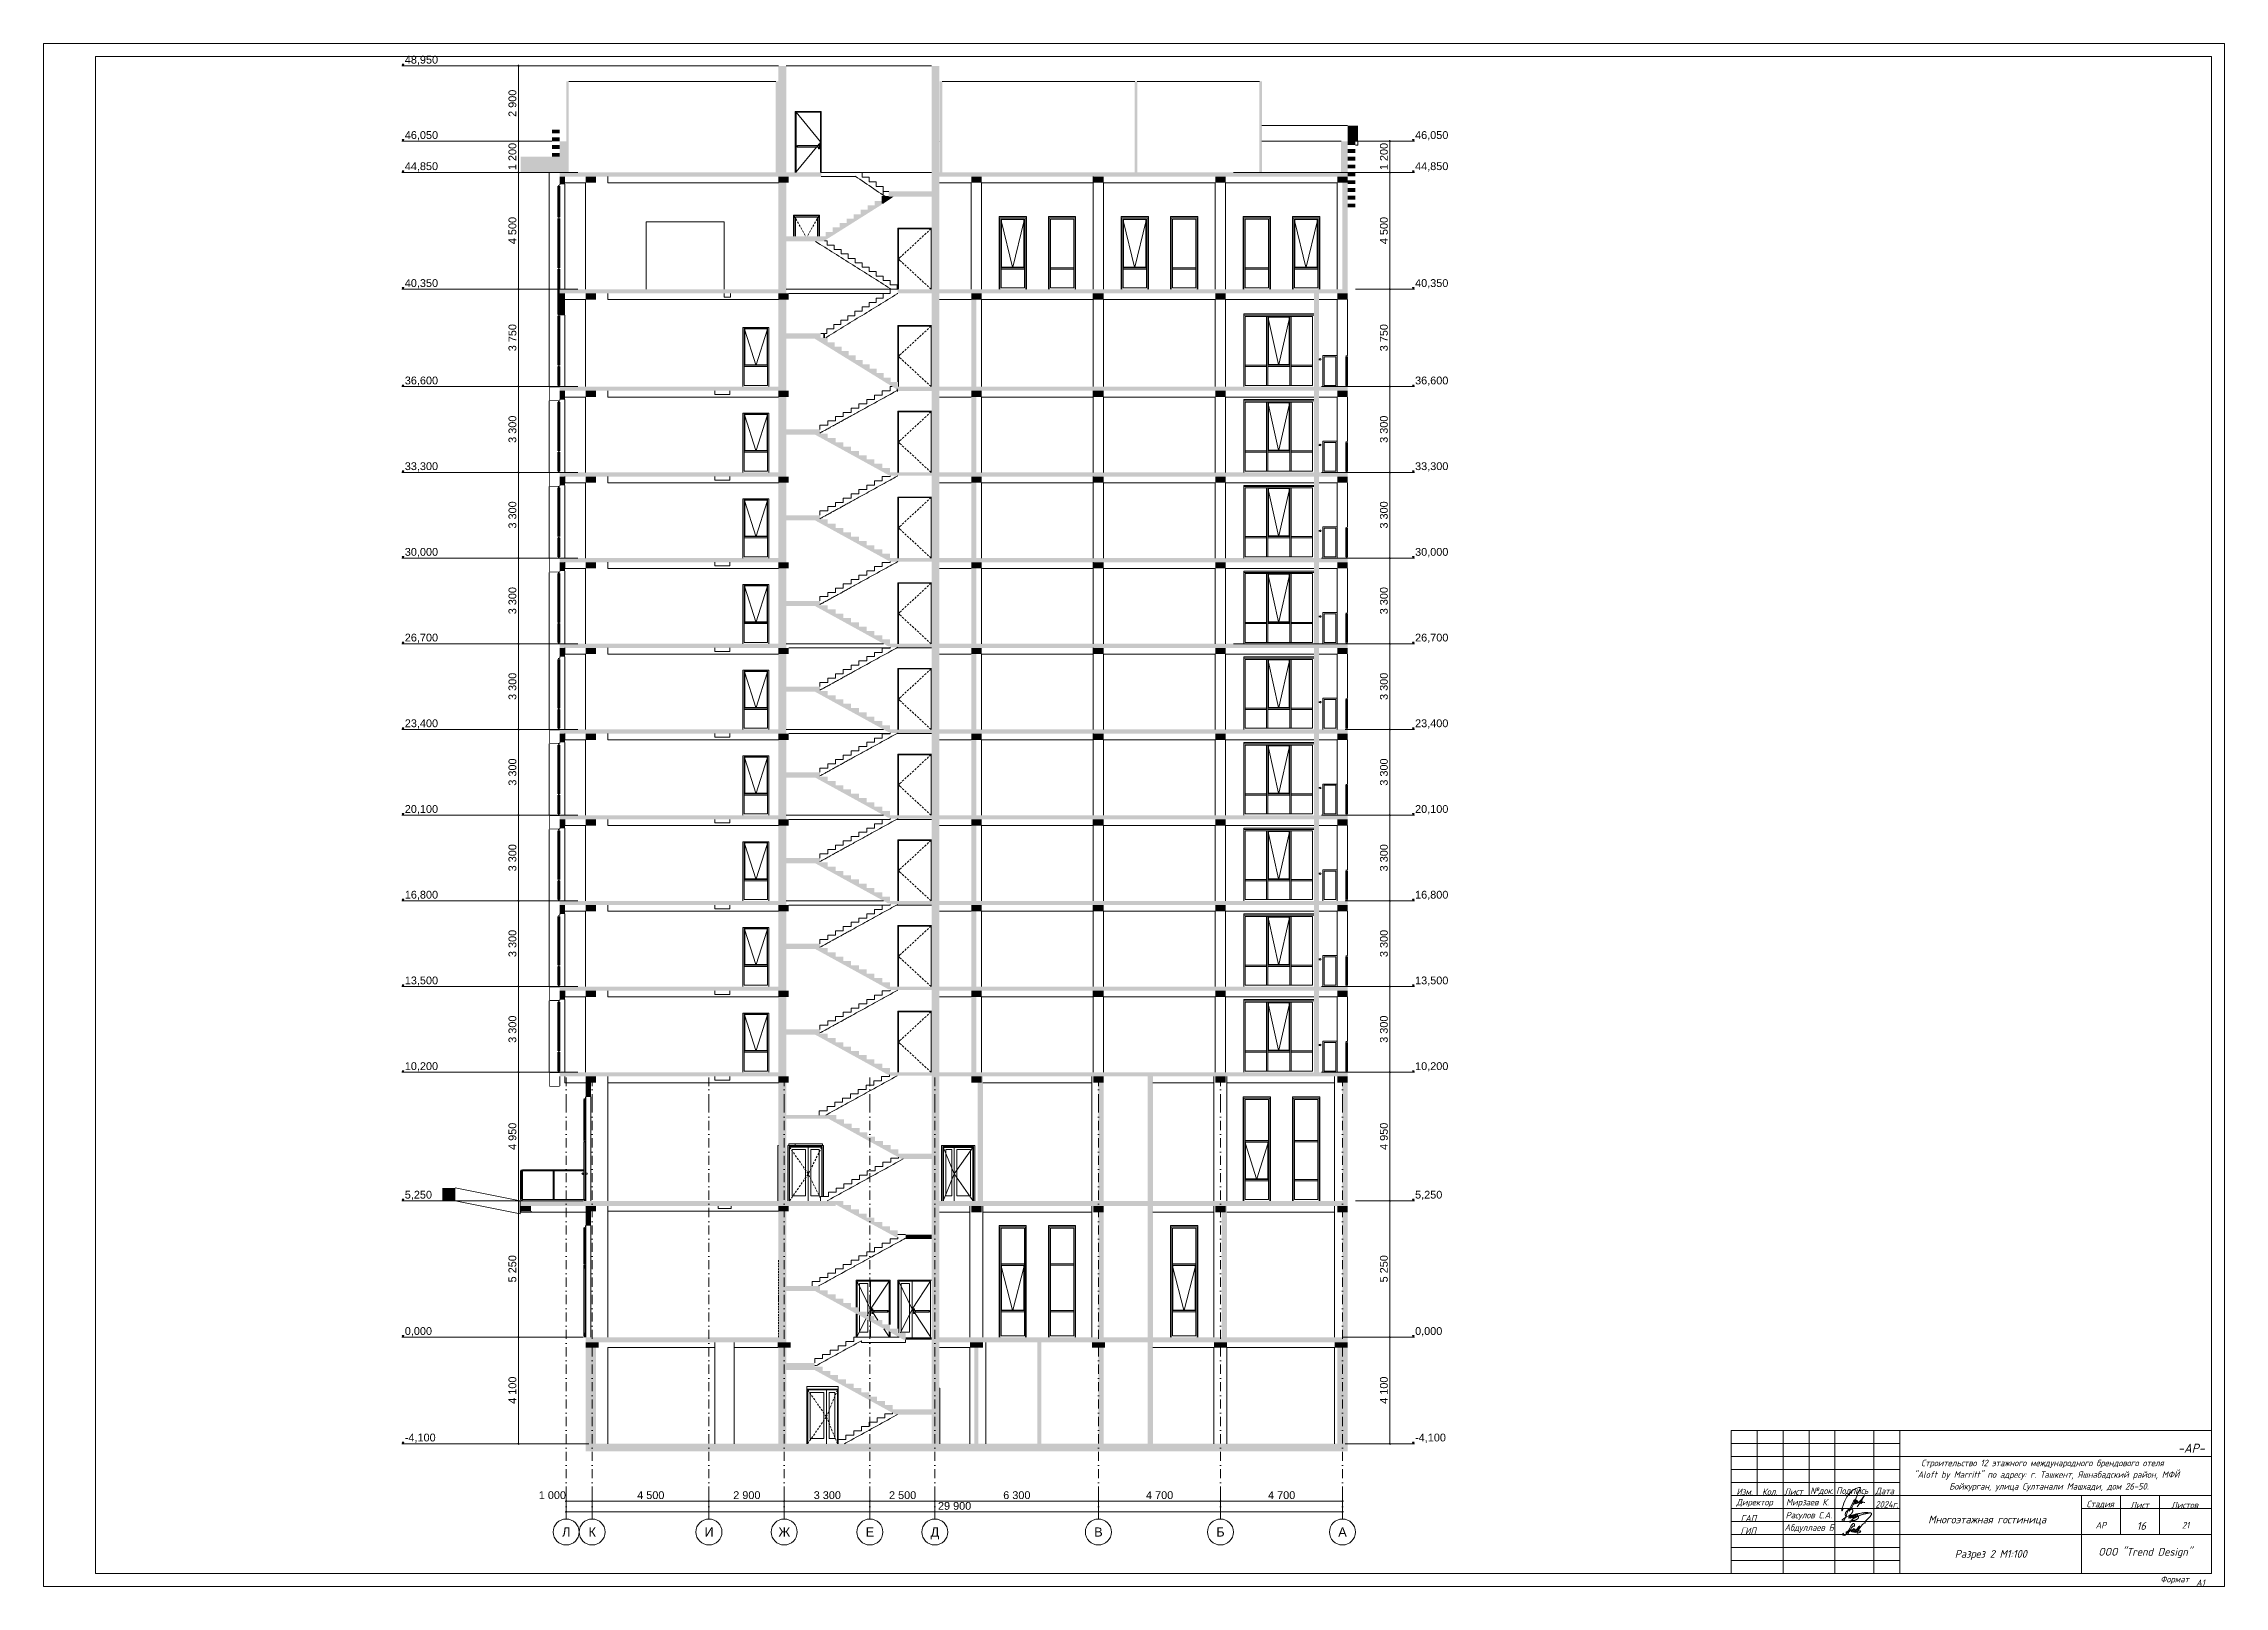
# Model space of a CAD drawing. Header units: millimetres. Extents: x 1499747 to 4341325, y -28481 to 441852.
# Drawn here: x 2426203 to 2510203, y -27675 to 31725 of the extents above; entities that cross this region are included whole.
import ezdxf
from ezdxf.xclip import XClip

# ---------------------------------------------------------------- set-up
doc = ezdxf.new("R2010")
doc.units = ezdxf.units.MM
doc.header["$MEASUREMENT"] = 0
doc.header["$XCLIPFRAME"] = 0
doc.linetypes.add('Штрихпунктирная', pattern=[670.277762, 352.777767, -176.388884, 0, -141.111112])
for name, color, linetype, lineweight in [('2 Разрез_24_0_Ном._пера__45_Ном._пера__161', 161, 'Continuous', 18), ('2 Разрез_24_0_Ном._пера__63_Ном._пера__21', 21, 'Continuous', 18), ('2 Разрез_24_0_Ном._пера__7_Ном._пера__7', 7, 'Continuous', 18), ('2 Разрез_24_Витраж где быссейн_Ном._пера__1_Ном._пера__7', 7, 'Continuous', 18), ('2 Разрез_24_Витраж где быссейн_Ном._пера__7', 7, 'Continuous', 18), ('2 Разрез_24_Витражные окна_Ном._пера__1_Ном._пера__7', 7, 'Continuous', 18), ('2 Разрез_24_Витражные окна_Ном._пера__3_Ном._пера__30', 30, 'Continuous', 18), ('2 Разрез_24_Витражные окна_Ном._пера__7', 7, 'Continuous', 18), ('2 Разрез_24_Витражные окна_Ном._пера__74_Ном._пера__255', 255, 'Continuous', 18), ('2 Разрез_24_Витражные окна_Ном._пера__92_Ном._пера__233', 233, 'Continuous', 18), ('2 Разрез_24_Выступы_Ном._пера__1_Ном._пера__7', 7, 'Continuous', 18), ('2 Разрез_24_Выступы_Ном._пера__7', 7, 'Continuous', 18), ('2 Разрез_24_Двери Archicad_Ном._пера__1_Ном._пера__7', 7, 'Continuous', 18), ('2 Разрез_24_Двери Archicad_Ном._пера__3_Ном._пера__30', 30, 'Continuous', 18), ('2 Разрез_24_Двери Archicad_Ном._пера__87_Ном._пера__251', 251, 'Continuous', 18), ('2 Разрез_24_Карниз над входом_Ном._пера__1_Ном._пера__7', 7, 'Continuous', 18), ('2 Разрез_24_Карниз над входом_Ном._пера__7', 7, 'Continuous', 18), ('2 Разрез_24_Конструктив - Балки_Ном._пера__10_Ном._пера__134', 134, 'Continuous', 18), ('2 Разрез_24_Конструктив - Балки_Ном._пера__7', 7, 'Continuous', 18), ('2 Разрез_24_Конструктив - Колонны_Ном._пера__8_Ном._пера__12', 12, 'Continuous', 18), ('2 Разрез_24_Конструктив - Лестницы_Ном._пера__1_Ном._пера__7', 7, 'Continuous', 18), ('2 Разрез_24_Конструктив - Лестницы_Ном._пера__7', 7, 'Continuous', 18), ('2 Разрез_24_Конструктив - Навесные Стены_Ном._пера__1_Ном._пера__7', 7, 'Continuous', 18), ('2 Разрез_24_Конструктив - Отвестрия для Шахты в перекрытие_Ном._пера__1_Ном._пера__7', 7, 'Continuous', 18), ('2 Разрез_24_Конструктив - Перекрытия_Ном._пера__1_Ном._пера__7', 7, 'Continuous', 18), ('2 Разрез_24_Конструктив - Перекрытия_Ном._пера__7', 7, 'Continuous', 18), ('2 Разрез_24_Конструктив - Перекрытия_Ном._пера__89_Ном._пера__111', 111, 'Continuous', 18), ('2 Разрез_24_Конструктив - Стена Кирпич Подвал_Ном._пера__1_Ном._пера__7', 7, 'Continuous', 18), ('2 Разрез_24_Конструктив - Стена Кирпич Подвал_Ном._пера__7', 7, 'Continuous', 18), ('2 Разрез_24_Конструктив - Стены Ненесущие Газоблок_Ном._пера__1_Ном._пера__7', 7, 'Continuous', 18), ('2 Разрез_24_Конструктив - Стены Ненесущие Газоблок_Ном._пера__7', 7, 'Continuous', 18), ('2 Разрез_24_Конструктив - Стены Ненесущие Газоблок_Ном._пера__87_Ном._пера__251', 251, 'Continuous', 18), ('2 Разрез_24_Конструктив - Стены Ненесущие_Ном._пера__7', 7, 'Continuous', 18), ('2 Разрез_24_Конструктив - Стены Несущие_Ном._пера__1_Ном._пера__7', 7, 'Continuous', 18), ('2 Разрез_24_Конструктив - Стены Несущие_Ном._пера__7', 7, 'Continuous', 18), ('2 Разрез_24_Конструктив - Стены Несущие_Ном._пера__87_Ном._пера__251', 251, 'Continuous', 18), ('2 Разрез_24_Лестницы которые нужно скрыть_Ном._пера__1_Ном._пера__7', 7, 'Continuous', 18), ('2 Разрез_24_Лестницы которые нужно скрыть_Ном._пера__7', 7, 'Continuous', 18), ('2 Разрез_24_Окна Archicad_Ном._пера__1_Ном._пера__7', 7, 'Continuous', 18), ('2 Разрез_24_Окна Archicad_Ном._пера__3_Ном._пера__30', 30, 'Continuous', 18), ('2 Разрез_24_Окна Archicad_Ном._пера__87_Ном._пера__251', 251, 'Continuous', 18), ('2 Разрез_24_Парапет_Ном._пера__20_Ном._пера__1', 1, 'Continuous', 18), ('2 Разрез_24_Парапет_Ном._пера__7', 7, 'Continuous', 18), ('2 Разрез_24_Размер - ГКЛ перегородки_Ном._пера__1_Ном._пера__7', 7, 'Continuous', 18), ('2 Разрез_24_Размер - Общий_Ном._пера__1_Ном._пера__7', 7, 'Continuous', 18), ('2 Разрез_24_Ребра Навес_Ном._пера__1_Ном._пера__7', 7, 'Continuous', 18), ('2 Разрез_24_Ребра Навес_Ном._пера__7', 7, 'Continuous', 18), ('2 Разрез_24_Элемент Модели - Оси_Ном._пера__2_Ном._пера__8', 8, 'Continuous', 18)]:
    doc.layers.add(name, color=color, linetype=linetype, lineweight=lineweight)
doc.layers.add('Чертеж и Рисунок', color=7, linetype='Continuous')
doc.styles.add('СГЕНЕРИР_СТИЛЬ_1', font='')
doc.styles.add('СГЕНЕРИР_СТИЛЬ_2', font='arial.ttf')
doc.styles.get('СГЕНЕРИР_СТИЛЬ_1').set_extended_font_data('GOST Common', italic=True)

# ---------------------------------------------------------------- blocks, each defined once
blk = doc.blocks.new('Чертеж_2_24', base_point=(1362000, 29700))
at = {"layer": '2 Разрез_24_Витраж где быссейн_Ном._пера__7', "linetype": 'Continuous'}
for points in [[(1338433, 16008), (1338433, 15993), (1338448, 15993), (1338448, 16043), (1338378, 16043), (1338378, 15993), (1338393, 15993), (1338393, 16008)], [(1338432, 16008), (1338394, 16008), (1338394, 14878), (1338432, 14878)], [(1338433, 14878), (1338393, 14878), (1338393, 14893), (1338378, 14893), (1338378, 14843), (1338448, 14843), (1338448, 14893), (1338433, 14893)]]:
    blk.add_hatch(color=256, dxfattribs=at).paths.add_polyline_path(points)
at = {"layer": '2 Разрез_24_Витражные окна_Ном._пера__7', "linetype": 'Continuous'}
for points in [[(1339808, 53913), (1339823, 53913), (1339823, 53928), (1339863, 53928), (1339863, 53913), (1339878, 53913), (1339878, 53963), (1339808, 53963)], [(1339862, 53928), (1339824, 53928), (1339824, 52703), (1339862, 52703)], [(1339808, 52718), (1339808, 52668), (1339823, 52668), (1339823, 52683), (1339863, 52683), (1339863, 52668), (1339878, 52668), (1339878, 52718), (1339863, 52718), (1339863, 52703), (1339823, 52703), (1339823, 52718)], [(1339862, 52683), (1339824, 52683), (1339824, 50753), (1339862, 50753)], [(1339808, 50768), (1339808, 50718), (1339823, 50718), (1339823, 50733), (1339863, 50733), (1339863, 50718), (1339878, 50718), (1339878, 50768), (1339863, 50768), (1339863, 50753), (1339823, 50753), (1339823, 50768)], [(1339862, 50733), (1339824, 50733), (1339824, 50393), (1339862, 50393)], [(1339808, 49968), (1339808, 49918), (1339823, 49918), (1339823, 49933), (1339863, 49933), (1339863, 49918), (1339878, 49918), (1339878, 49968), (1339863, 49968), (1339863, 49953), (1339823, 49953), (1339823, 49968)], [(1339862, 50393), (1339824, 50393), (1339824, 49953), (1339862, 49953)], [(1339862, 48953), (1339862, 49933), (1339824, 49933), (1339824, 48953)], [(1339808, 48968), (1339808, 48918), (1339823, 48918), (1339823, 48933), (1339863, 48933), (1339863, 48918), (1339878, 48918), (1339878, 48943), (1339878, 48968), (1339863, 48968), (1339863, 48953), (1339823, 48953), (1339823, 48968)], [(1339862, 48933), (1339824, 48933), (1339824, 47003), (1339862, 47003)], [(1370173, 47358), (1370213, 47358), (1370213, 47343), (1370228, 47343), (1370228, 47393), (1370158, 47393), (1370158, 47343), (1370173, 47343)], [(1370174, 47358), (1370174, 46228), (1370212, 46228), (1370212, 47358)], [(1339823, 47018), (1339808, 47018), (1339808, 46968), (1339823, 46968), (1339823, 46983), (1339863, 46983), (1339863, 46968), (1339878, 46968), (1339878, 47018), (1339863, 47018), (1339863, 47003), (1339823, 47003)], [(1339808, 46243), (1339808, 46193), (1339878, 46193), (1339878, 46243), (1339863, 46243), (1339863, 46228), (1339823, 46228), (1339823, 46243)], [(1339862, 46983), (1339824, 46983), (1339824, 46228), (1339862, 46228)], [(1370173, 46228), (1370173, 46243), (1370158, 46243), (1370158, 46193), (1370228, 46193), (1370228, 46243), (1370213, 46243), (1370213, 46228)], [(1339808, 45643), (1339808, 45593), (1339823, 45593), (1339823, 45608), (1339863, 45608), (1339863, 45593), (1339878, 45593), (1339878, 45643)], [(1339862, 45608), (1339824, 45608), (1339824, 43703), (1339862, 43703)], [(1339808, 43718), (1339808, 43668), (1339823, 43668), (1339823, 43683), (1339863, 43683), (1339863, 43668), (1339878, 43668), (1339878, 43718), (1339863, 43718), (1339863, 43703), (1339823, 43703), (1339823, 43718)], [(1339862, 43683), (1339824, 43683), (1339824, 42928), (1339862, 42928)], [(1370173, 44058), (1370213, 44058), (1370213, 44043), (1370228, 44043), (1370228, 44093), (1370158, 44093), (1370158, 44043), (1370173, 44043)], [(1370174, 44058), (1370174, 42928), (1370212, 42928), (1370212, 44058)], [(1339823, 42943), (1339808, 42943), (1339808, 42893), (1339878, 42893), (1339878, 42943), (1339863, 42943), (1339863, 42928), (1339823, 42928)], [(1370173, 42928), (1370173, 42943), (1370158, 42943), (1370158, 42893), (1370228, 42893), (1370228, 42943), (1370213, 42943), (1370213, 42928)], [(1339878, 42343), (1339808, 42343), (1339808, 42293), (1339823, 42293), (1339823, 42308), (1339863, 42308), (1339863, 42293), (1339878, 42293)], [(1339862, 42308), (1339824, 42308), (1339824, 40403), (1339862, 40403)], [(1339808, 40418), (1339808, 40368), (1339823, 40368), (1339823, 40383), (1339863, 40383), (1339863, 40368), (1339878, 40368), (1339878, 40418), (1339863, 40418), (1339863, 40403), (1339823, 40403), (1339823, 40418)], [(1339862, 40383), (1339824, 40383), (1339824, 39628), (1339862, 39628)], [(1370173, 40758), (1370213, 40758), (1370213, 40743), (1370228, 40743), (1370228, 40793), (1370158, 40793), (1370158, 40743), (1370173, 40743)], [(1370174, 40758), (1370174, 39628), (1370212, 39628), (1370212, 40758)], [(1339808, 39643), (1339808, 39593), (1339878, 39593), (1339878, 39643), (1339863, 39643), (1339863, 39628), (1339823, 39628), (1339823, 39643)], [(1370173, 39628), (1370173, 39643), (1370158, 39643), (1370158, 39593), (1370228, 39593), (1370228, 39643), (1370213, 39643), (1370213, 39628)], [(1339808, 38993), (1339823, 38993), (1339823, 39008), (1339863, 39008), (1339863, 38993), (1339878, 38993), (1339878, 39043), (1339808, 39043)], [(1339862, 39008), (1339824, 39008), (1339824, 37103), (1339862, 37103)], [(1339808, 37118), (1339808, 37068), (1339823, 37068), (1339823, 37083), (1339863, 37083), (1339863, 37068), (1339878, 37068), (1339878, 37118), (1339863, 37118), (1339863, 37103), (1339823, 37103), (1339823, 37118)], [(1339862, 37083), (1339824, 37083), (1339824, 36328), (1339862, 36328)], [(1370173, 37458), (1370213, 37458), (1370213, 37443), (1370228, 37443), (1370228, 37493), (1370158, 37493), (1370158, 37443), (1370173, 37443)], [(1370174, 37458), (1370174, 36328), (1370212, 36328), (1370212, 37458)], [(1339808, 36293), (1339878, 36293), (1339878, 36343), (1339863, 36343), (1339863, 36328), (1339823, 36328), (1339823, 36343), (1339808, 36343)], [(1370173, 36328), (1370173, 36343), (1370158, 36343), (1370158, 36293), (1370228, 36293), (1370228, 36343), (1370213, 36343), (1370213, 36328)], [(1339808, 35743), (1339808, 35693), (1339823, 35693), (1339823, 35708), (1339863, 35708), (1339863, 35693), (1339878, 35693), (1339878, 35743)], [(1339862, 35708), (1339824, 35708), (1339824, 33803), (1339862, 33803)], [(1339808, 33818), (1339808, 33768), (1339823, 33768), (1339823, 33783), (1339863, 33783), (1339863, 33768), (1339878, 33768), (1339878, 33818), (1339863, 33818), (1339863, 33803), (1339823, 33803), (1339823, 33818)], [(1339862, 33783), (1339824, 33783), (1339824, 33028), (1339862, 33028)], [(1370173, 34158), (1370213, 34158), (1370213, 34143), (1370228, 34143), (1370228, 34193), (1370158, 34193), (1370158, 34143), (1370173, 34143)], [(1370174, 34158), (1370174, 33028), (1370212, 33028), (1370212, 34158)], [(1339823, 33043), (1339808, 33043), (1339808, 32993), (1339878, 32993), (1339878, 33043), (1339863, 33043), (1339863, 33028), (1339823, 33028)], [(1370173, 33028), (1370173, 33043), (1370158, 33043), (1370158, 32993), (1370228, 32993), (1370228, 33043), (1370213, 33043), (1370213, 33028)], [(1339878, 32443), (1339808, 32443), (1339808, 32393), (1339823, 32393), (1339823, 32408), (1339863, 32408), (1339863, 32393), (1339878, 32393)], [(1339862, 32408), (1339824, 32408), (1339824, 30503), (1339862, 30503)], [(1339808, 30518), (1339808, 30468), (1339823, 30468), (1339823, 30483), (1339863, 30483), (1339863, 30468), (1339878, 30468), (1339878, 30518), (1339863, 30518), (1339863, 30503), (1339823, 30503), (1339823, 30518)], [(1339862, 30483), (1339824, 30483), (1339824, 29728), (1339862, 29728)], [(1370173, 30858), (1370213, 30858), (1370213, 30843), (1370228, 30843), (1370228, 30893), (1370158, 30893), (1370158, 30843), (1370173, 30843)], [(1370174, 30858), (1370174, 29728), (1370212, 29728), (1370212, 30858)], [(1339808, 29693), (1339878, 29693), (1339878, 29743), (1339863, 29743), (1339863, 29728), (1339823, 29728), (1339823, 29743), (1339808, 29743)], [(1370173, 29728), (1370173, 29743), (1370158, 29743), (1370158, 29693), (1370228, 29693), (1370228, 29743), (1370213, 29743), (1370213, 29728)], [(1339808, 29093), (1339823, 29093), (1339823, 29108), (1339863, 29108), (1339863, 29093), (1339878, 29093), (1339878, 29143), (1339808, 29143)], [(1339862, 29108), (1339824, 29108), (1339824, 27203), (1339862, 27203)], [(1339808, 27218), (1339808, 27168), (1339823, 27168), (1339823, 27183), (1339863, 27183), (1339863, 27168), (1339878, 27168), (1339878, 27218), (1339863, 27218), (1339863, 27203), (1339823, 27203), (1339823, 27218)], [(1339862, 27183), (1339824, 27183), (1339824, 26428), (1339862, 26428)], [(1370173, 27558), (1370213, 27558), (1370213, 27543), (1370228, 27543), (1370228, 27593), (1370158, 27593), (1370158, 27543), (1370173, 27543)], [(1370174, 27558), (1370174, 26428), (1370212, 26428), (1370212, 27558)], [(1339808, 26393), (1339878, 26393), (1339878, 26443), (1339863, 26443), (1339863, 26428), (1339823, 26428), (1339823, 26443), (1339808, 26443)], [(1370173, 26428), (1370173, 26443), (1370158, 26443), (1370158, 26393), (1370228, 26393), (1370228, 26443), (1370213, 26443), (1370213, 26428)], [(1339808, 25843), (1339808, 25793), (1339823, 25793), (1339823, 25808), (1339863, 25808), (1339863, 25793), (1339878, 25793), (1339878, 25843)], [(1339862, 25808), (1339824, 25808), (1339824, 23903), (1339862, 23903)], [(1339808, 23918), (1339808, 23868), (1339823, 23868), (1339823, 23883), (1339863, 23883), (1339863, 23868), (1339878, 23868), (1339878, 23918), (1339863, 23918), (1339863, 23903), (1339823, 23903), (1339823, 23918)], [(1339862, 23883), (1339824, 23883), (1339824, 23128), (1339862, 23128)], [(1370173, 24258), (1370213, 24258), (1370213, 24243), (1370228, 24243), (1370228, 24293), (1370158, 24293), (1370158, 24243), (1370173, 24243)], [(1370174, 24258), (1370174, 23128), (1370212, 23128), (1370212, 24258)], [(1339808, 23093), (1339878, 23093), (1339878, 23143), (1339863, 23143), (1339863, 23128), (1339823, 23128), (1339823, 23143), (1339808, 23143)], [(1370173, 23128), (1370173, 23143), (1370158, 23143), (1370158, 23093), (1370228, 23093), (1370228, 23143), (1370213, 23143), (1370213, 23128)], [(1339808, 22543), (1339808, 22493), (1339823, 22493), (1339823, 22508), (1339863, 22508), (1339863, 22493), (1339878, 22493), (1339878, 22543)], [(1339862, 22508), (1339824, 22508), (1339824, 20603), (1339862, 20603)], [(1339808, 20618), (1339808, 20568), (1339823, 20568), (1339823, 20583), (1339863, 20583), (1339863, 20568), (1339878, 20568), (1339878, 20618), (1339863, 20618), (1339863, 20603), (1339823, 20603), (1339823, 20618)], [(1339862, 20583), (1339824, 20583), (1339824, 19828), (1339862, 19828)], [(1370173, 20958), (1370213, 20958), (1370213, 20943), (1370228, 20943), (1370228, 20993), (1370158, 20993), (1370158, 20943), (1370173, 20943)], [(1370174, 20958), (1370174, 19828), (1370212, 19828), (1370212, 20958)], [(1339808, 19843), (1339808, 19793), (1339878, 19793), (1339878, 19843), (1339863, 19843), (1339863, 19828), (1339823, 19828), (1339823, 19843)], [(1370173, 19828), (1370173, 19843), (1370158, 19843), (1370158, 19793), (1370228, 19793), (1370228, 19843), (1370213, 19843), (1370213, 19828)], [(1340808, 18793), (1340808, 18743), (1340823, 18743), (1340823, 18758), (1340863, 18758), (1340863, 18743), (1340878, 18743), (1340878, 18793)], [(1340862, 18758), (1340824, 18758), (1340824, 17153), (1340862, 17153)], [(1340808, 17118), (1340823, 17118), (1340823, 17133), (1340824, 17133), (1340824, 17143), (1340862, 17143), (1340862, 17133), (1340863, 17133), (1340863, 17118), (1340878, 17118), (1340878, 17168), (1340863, 17168), (1340863, 17153), (1340823, 17153), (1340823, 17168), (1340808, 17168)], [(1340814, 17118), (1340814, 17103), (1340864, 17103), (1340864, 17118), (1340863, 17118), (1340863, 17123), (1340862, 17123), (1340862, 17118), (1340824, 17118), (1340824, 17123), (1340823, 17123), (1340823, 17118)], [(1340862, 17143), (1340824, 17143), (1340824, 17118), (1340862, 17118)], [(1340840, 14913), (1340840, 17103), (1340824, 17103), (1340824, 14913)], [(1340869, 17098), (1340869, 17118), (1340864, 17118), (1340864, 17098)], [(1340808, 14843), (1340878, 14843), (1340878, 14893), (1340863, 14893), (1340863, 14878), (1340823, 14878), (1340823, 14893), (1340808, 14893)], [(1340814, 14893), (1340864, 14893), (1340864, 14913), (1340814, 14913)], [(1340862, 14878), (1340862, 14893), (1340824, 14893), (1340824, 14878)], [(1340808, 13843), (1340808, 13793), (1340823, 13793), (1340823, 13808), (1340863, 13808), (1340863, 13793), (1340878, 13793), (1340878, 13843)], [(1340862, 13808), (1340824, 13808), (1340824, 12403), (1340862, 12403)], [(1340808, 12418), (1340808, 12368), (1340823, 12368), (1340823, 12383), (1340863, 12383), (1340863, 12368), (1340878, 12368), (1340878, 12418), (1340863, 12418), (1340863, 12403), (1340823, 12403), (1340823, 12418)], [(1340864, 12348), (1340864, 12368), (1340814, 12368), (1340814, 12348)], [(1340864, 12228), (1340864, 12348), (1340814, 12348), (1340814, 12228)], [(1340862, 12383), (1340824, 12383), (1340824, 12368), (1340862, 12368)], [(1340840, 9763), (1340840, 12228), (1340824, 12228), (1340824, 9763)], [(1340869, 12323), (1340869, 12368), (1340864, 12368), (1340864, 12323)], [(1340808, 9643), (1340808, 9593), (1340878, 9593), (1340878, 9643), (1340863, 9643), (1340863, 9628), (1340823, 9628), (1340823, 9643)], [(1340864, 9763), (1340814, 9763), (1340814, 9643), (1340864, 9643)], [(1340862, 9628), (1340862, 9643), (1340824, 9643), (1340824, 9628)]]:
    blk.add_hatch(color=256, dxfattribs=at).paths.add_polyline_path(points)
at = {"layer": '2 Разрез_24_Выступы_Ном._пера__7', "linetype": 'Continuous'}
for points in [[(1339878, 46193), (1339478, 46193), (1339478, 45643), (1339878, 45643), (1339878, 45671), (1339505, 45671), (1339505, 46166), (1339878, 46166)], [(1339878, 42893), (1339478, 42893), (1339478, 42343), (1339878, 42343), (1339878, 42371), (1339505, 42371), (1339505, 42866), (1339878, 42866)], [(1339478, 39593), (1339478, 39043), (1339878, 39043), (1339878, 39071), (1339505, 39071), (1339505, 39566), (1339878, 39566), (1339878, 39593)], [(1339878, 32993), (1339478, 32993), (1339478, 32443), (1339878, 32443), (1339878, 32471), (1339505, 32471), (1339505, 32966), (1339878, 32966)], [(1339478, 29693), (1339478, 29143), (1339878, 29143), (1339878, 29171), (1339505, 29171), (1339505, 29666), (1339878, 29666), (1339878, 29693)], [(1339478, 23093), (1339478, 22543), (1339878, 22543), (1339878, 22571), (1339505, 22571), (1339505, 23066), (1339878, 23066), (1339878, 23093)], [(1339478, 19793), (1339478, 19243), (1339878, 19243), (1339878, 19271), (1339505, 19271), (1339505, 19766), (1339878, 19766), (1339878, 19793)]]:
    blk.add_hatch(color=256, dxfattribs=at).paths.add_polyline_path(points)
at = {"layer": '2 Разрез_24_Карниз над входом_Ном._пера__7', "linetype": 'Continuous'}
blk.add_hatch(color=256, dxfattribs=at).paths.add_polyline_path([(1335858, 14843), (1335858, 15343), (1335358, 15343), (1335358, 14843)])
at = {"layer": '2 Разрез_24_Конструктив - Балки_Ном._пера__7', "linetype": 'Continuous'}
for points in [[(1340878, 54043), (1341278, 54043), (1341278, 54283), (1340878, 54283)], [(1348303, 54283), (1348303, 54043), (1348703, 54043), (1348703, 54283)], [(1355728, 54283), (1355728, 54043), (1356128, 54043), (1356128, 54283)], [(1360428, 54043), (1360828, 54043), (1360828, 54283), (1360428, 54283)], [(1365128, 54283), (1365128, 54043), (1365528, 54043), (1365528, 54283)], [(1369828, 54283), (1369828, 54043), (1370228, 54043), (1370228, 54283)], [(1340878, 49543), (1341278, 49543), (1341278, 49783), (1340878, 49783)], [(1348303, 49783), (1348303, 49543), (1348703, 49543), (1348703, 49783)], [(1355728, 49783), (1355728, 49543), (1356128, 49543), (1356128, 49783)], [(1360828, 49543), (1360828, 49783), (1360428, 49783), (1360428, 49543)], [(1365128, 49783), (1365128, 49543), (1365528, 49543), (1365528, 49783)], [(1369828, 49783), (1369828, 49543), (1370228, 49543), (1370228, 49783)], [(1340878, 45793), (1341278, 45793), (1341278, 46033), (1340878, 46033)], [(1348303, 46033), (1348303, 45793), (1348703, 45793), (1348703, 46033)], [(1355728, 46033), (1355728, 45793), (1356128, 45793), (1356128, 46033)], [(1360828, 45793), (1360828, 46033), (1360428, 46033), (1360428, 45793)], [(1365128, 46033), (1365128, 45793), (1365528, 45793), (1365528, 46033)], [(1369828, 46033), (1369828, 45793), (1370228, 45793), (1370228, 46033)], [(1340878, 42733), (1340878, 42493), (1341278, 42493), (1341278, 42733)], [(1348303, 42733), (1348303, 42493), (1348703, 42493), (1348703, 42733)], [(1355728, 42733), (1355728, 42493), (1356128, 42493), (1356128, 42733)], [(1360828, 42493), (1360828, 42733), (1360428, 42733), (1360428, 42493)], [(1365128, 42733), (1365128, 42493), (1365528, 42493), (1365528, 42733)], [(1369828, 42733), (1369828, 42493), (1370228, 42493), (1370228, 42733)], [(1340878, 39433), (1340878, 39193), (1341278, 39193), (1341278, 39433)], [(1348303, 39433), (1348303, 39193), (1348703, 39193), (1348703, 39433)], [(1355728, 39433), (1355728, 39193), (1356128, 39193), (1356128, 39433)], [(1360828, 39193), (1360828, 39433), (1360428, 39433), (1360428, 39193)], [(1365128, 39433), (1365128, 39193), (1365528, 39193), (1365528, 39433)], [(1369828, 39433), (1369828, 39193), (1370228, 39193), (1370228, 39433)], [(1340878, 36133), (1340878, 35893), (1341278, 35893), (1341278, 36133)], [(1348303, 36133), (1348303, 35893), (1348703, 35893), (1348703, 36133)], [(1355728, 36133), (1355728, 35893), (1356128, 35893), (1356128, 36133)], [(1360828, 35893), (1360828, 36133), (1360428, 36133), (1360428, 35893)], [(1365128, 36133), (1365128, 35893), (1365528, 35893), (1365528, 36133)], [(1369828, 36133), (1369828, 35893), (1370228, 35893), (1370228, 36133)], [(1340878, 32593), (1341278, 32593), (1341278, 32833), (1340878, 32833)], [(1348303, 32833), (1348303, 32593), (1348703, 32593), (1348703, 32833)], [(1355728, 32833), (1355728, 32593), (1356128, 32593), (1356128, 32833)], [(1360828, 32593), (1360828, 32833), (1360428, 32833), (1360428, 32593)], [(1365128, 32833), (1365128, 32593), (1365528, 32593), (1365528, 32833)], [(1369828, 32833), (1369828, 32593), (1370228, 32593), (1370228, 32833)], [(1340878, 29293), (1341278, 29293), (1341278, 29533), (1340878, 29533)], [(1348303, 29533), (1348303, 29293), (1348703, 29293), (1348703, 29533)], [(1355728, 29533), (1355728, 29293), (1356128, 29293), (1356128, 29533)], [(1360828, 29293), (1360828, 29533), (1360428, 29533), (1360428, 29293)], [(1365128, 29533), (1365128, 29293), (1365528, 29293), (1365528, 29533)], [(1369828, 29533), (1369828, 29293), (1370228, 29293), (1370228, 29533)], [(1340878, 26233), (1340878, 25993), (1341278, 25993), (1341278, 26233)], [(1348303, 26233), (1348303, 25993), (1348703, 25993), (1348703, 26233)], [(1355728, 26233), (1355728, 25993), (1356128, 25993), (1356128, 26233)], [(1360828, 25993), (1360828, 26233), (1360428, 26233), (1360428, 25993)], [(1365128, 26233), (1365128, 25993), (1365528, 25993), (1365528, 26233)], [(1369828, 26233), (1369828, 25993), (1370228, 25993), (1370228, 26233)], [(1340878, 22693), (1341278, 22693), (1341278, 22933), (1340878, 22933)], [(1348303, 22933), (1348303, 22693), (1348703, 22693), (1348703, 22933)], [(1355728, 22933), (1355728, 22693), (1356128, 22693), (1356128, 22933)], [(1360828, 22693), (1360828, 22933), (1360428, 22933), (1360428, 22693)], [(1365128, 22933), (1365128, 22693), (1365528, 22693), (1365528, 22933)], [(1369828, 22933), (1369828, 22693), (1370228, 22693), (1370228, 22933)], [(1340878, 19393), (1341278, 19393), (1341278, 19633), (1340878, 19633)], [(1348303, 19633), (1348303, 19393), (1348703, 19393), (1348703, 19633)], [(1355728, 19633), (1355728, 19393), (1356128, 19393), (1356128, 19633)], [(1360428, 19633), (1360428, 19393), (1360828, 19393), (1360828, 19633)], [(1365128, 19633), (1365128, 19393), (1365528, 19393), (1365528, 19633)], [(1369828, 19633), (1369828, 19393), (1370228, 19393), (1370228, 19633)], [(1338378, 14643), (1338378, 14443), (1338778, 14443), (1338778, 14643)], [(1340878, 14443), (1341278, 14443), (1341278, 14643), (1340878, 14643)], [(1348303, 14643), (1348303, 14443), (1348703, 14443), (1348703, 14643)], [(1355728, 14643), (1355728, 14403), (1356128, 14403), (1356128, 14643)], [(1360428, 14643), (1360428, 14403), (1360828, 14403), (1360828, 14643)], [(1365128, 14643), (1365128, 14403), (1365528, 14403), (1365528, 14643)], [(1369828, 14643), (1369828, 14403), (1370228, 14403), (1370228, 14643)], [(1340878, 9393), (1340878, 9193), (1341378, 9193), (1341378, 9393)], [(1348778, 9393), (1348278, 9393), (1348278, 9193), (1348778, 9193)], [(1355678, 9393), (1355678, 9193), (1356178, 9193), (1356178, 9393)], [(1360378, 9393), (1360378, 9193), (1360878, 9193), (1360878, 9393)], [(1365078, 9393), (1365078, 9193), (1365578, 9193), (1365578, 9393)], [(1369728, 9193), (1370228, 9193), (1370228, 9393), (1369728, 9393)]]:
    blk.add_hatch(color=256, dxfattribs=at).paths.add_polyline_path(points)
at = {"layer": '2 Разрез_24_Конструктив - Лестницы_Ном._пера__7', "linetype": 'Continuous'}
for points in [[(1350031, 51983), (1350031, 51783), (1352283, 53202), (1352283, 53343), (1352013, 53343), (1352013, 53173), (1351743, 53173), (1351743, 53003), (1351473, 53003), (1351473, 52833), (1351203, 52833), (1351203, 52663), (1350933, 52663), (1350933, 52493), (1350663, 52493), (1350663, 52323), (1350393, 52323), (1350393, 52153), (1350123, 52153), (1350123, 51983)], [(1352553, 53527), (1352283, 53527), (1352283, 53243), (1352349, 53243), (1352742, 53510), (1352553, 53510)], [(1352553, 53710), (1352553, 53510), (1354203, 53510), (1354203, 53710)], [(1348603, 51983), (1348603, 51783), (1350031, 51783), (1350031, 51983)], [(1348603, 48243), (1348603, 48043), (1349933, 48043), (1349933, 48243)], [(1349696, 48043), (1352837, 46103), (1352903, 46103), (1352903, 46373), (1352633, 46373), (1352633, 46543), (1352363, 46543), (1352363, 46713), (1352093, 46713), (1352093, 46883), (1351823, 46883), (1351823, 47053), (1351553, 47053), (1351553, 47223), (1351283, 47223), (1351283, 47393), (1351013, 47393), (1351013, 47563), (1350743, 47563), (1350743, 47733), (1350473, 47733), (1350473, 47903), (1350203, 47903), (1350203, 48073), (1349933, 48073), (1349933, 48043)], [(1348603, 44543), (1348603, 44343), (1349903, 44343), (1349903, 44543)], [(1349718, 44343), (1352536, 42793), (1352603, 42793), (1352603, 43058), (1352303, 43058), (1352303, 43223), (1352003, 43223), (1352003, 43388), (1351703, 43388), (1351703, 43553), (1351403, 43553), (1351403, 43718), (1351103, 43718), (1351103, 43883), (1350803, 43883), (1350803, 44048), (1350503, 44048), (1350503, 44213), (1350203, 44213), (1350203, 44378), (1349903, 44378), (1349903, 44343)], [(1348603, 41043), (1349903, 41043), (1349903, 41243), (1348603, 41243)], [(1349903, 41043), (1349718, 41043), (1352536, 39493), (1352603, 39493), (1352603, 39758), (1352303, 39758), (1352303, 39923), (1352003, 39923), (1352003, 40088), (1351703, 40088), (1351703, 40253), (1351403, 40253), (1351403, 40418), (1351103, 40418), (1351103, 40583), (1350803, 40583), (1350803, 40748), (1350503, 40748), (1350503, 40913), (1350203, 40913), (1350203, 41078), (1349903, 41078)], [(1348603, 37943), (1348603, 37743), (1349903, 37743), (1349903, 37943)], [(1349903, 37743), (1349718, 37743), (1352536, 36193), (1352603, 36193), (1352603, 36458), (1352303, 36458), (1352303, 36623), (1352003, 36623), (1352003, 36788), (1351703, 36788), (1351703, 36953), (1351403, 36953), (1351403, 37118), (1351103, 37118), (1351103, 37283), (1350803, 37283), (1350803, 37448), (1350503, 37448), (1350503, 37613), (1350203, 37613), (1350203, 37778), (1349903, 37778)], [(1348603, 34443), (1349903, 34443), (1349903, 34643), (1348603, 34643)], [(1349903, 34443), (1349718, 34443), (1352536, 32893), (1352603, 32893), (1352603, 33158), (1352303, 33158), (1352303, 33323), (1352003, 33323), (1352003, 33488), (1351703, 33488), (1351703, 33653), (1351403, 33653), (1351403, 33818), (1351103, 33818), (1351103, 33983), (1350803, 33983), (1350803, 34148), (1350503, 34148), (1350503, 34313), (1350203, 34313), (1350203, 34478), (1349903, 34478)], [(1348603, 31143), (1349903, 31143), (1349903, 31343), (1348603, 31343)], [(1349903, 31143), (1349718, 31143), (1352536, 29593), (1352603, 29593), (1352603, 29858), (1352303, 29858), (1352303, 30023), (1352003, 30023), (1352003, 30188), (1351703, 30188), (1351703, 30353), (1351403, 30353), (1351403, 30518), (1351103, 30518), (1351103, 30683), (1350803, 30683), (1350803, 30848), (1350503, 30848), (1350503, 31013), (1350203, 31013), (1350203, 31178), (1349903, 31178)], [(1348603, 27843), (1349903, 27843), (1349903, 28043), (1348603, 28043)], [(1349903, 27843), (1349718, 27843), (1352536, 26293), (1352603, 26293), (1352603, 26558), (1352303, 26558), (1352303, 26723), (1352003, 26723), (1352003, 26888), (1351703, 26888), (1351703, 27053), (1351403, 27053), (1351403, 27218), (1351103, 27218), (1351103, 27383), (1350803, 27383), (1350803, 27548), (1350503, 27548), (1350503, 27713), (1350203, 27713), (1350203, 27878), (1349903, 27878)], [(1348603, 24743), (1348603, 24543), (1349903, 24543), (1349903, 24743)], [(1349903, 24543), (1349718, 24543), (1352536, 22993), (1352603, 22993), (1352603, 23258), (1352303, 23258), (1352303, 23423), (1352003, 23423), (1352003, 23588), (1351703, 23588), (1351703, 23753), (1351403, 23753), (1351403, 23918), (1351103, 23918), (1351103, 24083), (1350803, 24083), (1350803, 24248), (1350503, 24248), (1350503, 24413), (1350203, 24413), (1350203, 24578), (1349903, 24578)], [(1348603, 21443), (1348603, 21243), (1349903, 21243), (1349903, 21443)], [(1349718, 21243), (1352536, 19693), (1352603, 19693), (1352603, 19958), (1352303, 19958), (1352303, 20123), (1352003, 20123), (1352003, 20288), (1351703, 20288), (1351703, 20453), (1351403, 20453), (1351403, 20618), (1351103, 20618), (1351103, 20783), (1350803, 20783), (1350803, 20948), (1350503, 20948), (1350503, 21113), (1350203, 21113), (1350203, 21278), (1349903, 21278), (1349903, 21243)], [(1350528, 18143), (1350228, 18143), (1350228, 18007), (1353043, 16458), (1353043, 16658), (1352928, 16658), (1352928, 16823), (1352628, 16823), (1352628, 16988), (1352328, 16988), (1352328, 17153), (1352028, 17153), (1352028, 17318), (1351728, 17318), (1351728, 17483), (1351428, 17483), (1351428, 17648), (1351128, 17648), (1351128, 17813), (1350828, 17813), (1350828, 17978), (1350528, 17978)], [(1354228, 16658), (1353043, 16658), (1353043, 16458), (1354228, 16458)], [(1348603, 11368), (1349903, 11368), (1349903, 11568), (1348603, 11568)], [(1349903, 11368), (1349718, 11368), (1353136, 9493), (1353203, 9493), (1353203, 9758), (1352903, 9758), (1352903, 9923), (1352603, 9923), (1352603, 10087), (1352303, 10087), (1352303, 10252), (1352003, 10252), (1352003, 10416), (1351703, 10416), (1351703, 10581), (1351403, 10581), (1351403, 10746), (1351103, 10746), (1351103, 10910), (1350803, 10910), (1350803, 11075), (1350503, 11075), (1350503, 11239), (1350203, 11239), (1350203, 11404), (1349903, 11404)], [(1350003, 8463), (1349703, 8463), (1349703, 8327), (1352818, 6613), (1352818, 6813), (1352703, 6813), (1352703, 6978), (1352403, 6978), (1352403, 7143), (1352103, 7143), (1352103, 7308), (1351803, 7308), (1351803, 7473), (1351503, 7473), (1351503, 7638), (1351203, 7638), (1351203, 7803), (1350903, 7803), (1350903, 7968), (1350603, 7968), (1350603, 8133), (1350303, 8133), (1350303, 8298), (1350003, 8298)], [(1352818, 6613), (1354203, 6613), (1354203, 6813), (1352818, 6813)]]:
    blk.add_hatch(color=256, dxfattribs=at).paths.add_polyline_path(points)
at = {"layer": '2 Разрез_24_Конструктив - Перекрытия_Ном._пера__7', "linetype": 'Continuous'}
for points in [[(1339878, 54443), (1339878, 54283), (1349953, 54283), (1349953, 54443)], [(1354203, 54443), (1354203, 54283), (1370228, 54283), (1370228, 54443)], [(1348603, 49943), (1339878, 49943), (1339878, 49783), (1348603, 49783)], [(1352903, 49943), (1352903, 49783), (1370228, 49783), (1370228, 49943)], [(1339878, 46033), (1348603, 46033), (1348603, 46193), (1339878, 46193)], [(1352903, 46193), (1352903, 46023), (1354203, 46023), (1354203, 46193)], [(1354203, 46033), (1370228, 46033), (1370228, 46193), (1354203, 46193)], [(1339878, 42733), (1348603, 42733), (1348603, 42893), (1339878, 42893)], [(1354203, 42759), (1354203, 42893), (1352603, 42893), (1352603, 42759)], [(1354203, 42893), (1354203, 42733), (1370228, 42733), (1370228, 42893)], [(1339878, 39433), (1348603, 39433), (1348603, 39593), (1339878, 39593)], [(1354203, 39459), (1354203, 39593), (1352603, 39593), (1352603, 39459)], [(1354203, 39433), (1370228, 39433), (1370228, 39593), (1354203, 39593)], [(1339878, 36293), (1339878, 36133), (1348603, 36133), (1348603, 36293)], [(1354203, 36159), (1354203, 36293), (1352603, 36293), (1352603, 36159)], [(1354203, 36133), (1370228, 36133), (1370228, 36293), (1354203, 36293)], [(1339878, 32833), (1348603, 32833), (1348603, 32993), (1339878, 32993)], [(1354203, 32859), (1354203, 32993), (1352603, 32993), (1352603, 32859)], [(1354203, 32833), (1370228, 32833), (1370228, 32993), (1354203, 32993)], [(1339878, 29693), (1339878, 29533), (1348603, 29533), (1348603, 29693)], [(1354203, 29559), (1354203, 29693), (1352603, 29693), (1352603, 29559)], [(1354203, 29693), (1354203, 29533), (1370228, 29533), (1370228, 29693)], [(1339878, 26233), (1348603, 26233), (1348603, 26393), (1339878, 26393)], [(1354203, 26259), (1354203, 26393), (1352603, 26393), (1352603, 26259)], [(1354203, 26393), (1354203, 26233), (1370228, 26233), (1370228, 26393)], [(1339878, 23093), (1339878, 22933), (1348603, 22933), (1348603, 23093)], [(1354203, 22959), (1354203, 23093), (1352603, 23093), (1352603, 22959)], [(1354203, 22933), (1370228, 22933), (1370228, 23093), (1354203, 23093)], [(1348603, 19793), (1339878, 19793), (1339878, 19633), (1348603, 19633)], [(1354203, 19659), (1354203, 19793), (1352603, 19793), (1352603, 19659)], [(1354203, 19633), (1370228, 19633), (1370228, 19793), (1354203, 19793)], [(1338378, 14643), (1348603, 14643), (1348603, 14843), (1338378, 14843)], [(1348603, 14643), (1350504, 14643), (1350504, 14707), (1350503, 14707), (1350503, 14843), (1348603, 14843)], [(1354203, 14843), (1354203, 14643), (1370228, 14643), (1370228, 14843)], [(1354203, 13373), (1354203, 13543), (1353203, 13543), (1353203, 13373)], [(1340878, 9393), (1348603, 9393), (1348603, 9593), (1340878, 9593)], [(1354203, 9493), (1354203, 9593), (1353203, 9593), (1353203, 9493)], [(1354203, 9593), (1354203, 9393), (1370228, 9393), (1370228, 9593)], [(1348603, 8327), (1349703, 8327), (1349703, 8603), (1348603, 8603)], [(1340878, 5193), (1370228, 5193), (1370228, 5493), (1340878, 5493)]]:
    blk.add_hatch(color=256, dxfattribs=at).paths.add_polyline_path(points)
at = {"layer": '2 Разрез_24_Конструктив - Стена Кирпич Подвал_Ном._пера__7', "linetype": 'Continuous'}
for points in [[(1358278, 9393), (1358278, 5493), (1358428, 5493), (1358428, 9393)], [(1355852, 9193), (1355852, 5493), (1356006, 5493), (1356006, 9193)]]:
    blk.add_hatch(color=256, dxfattribs=at).paths.add_polyline_path(points)
at = {"layer": '2 Разрез_24_Конструктив - Стены Ненесущие Газоблок_Ном._пера__7', "linetype": 'Continuous'}
for points in [[(1340128, 54443), (1340228, 54443), (1340228, 57943), (1340128, 57943)], [(1348303, 54443), (1348303, 57943), (1348203, 57943), (1348203, 54443)], [(1354613, 54443), (1354613, 57943), (1354513, 57943), (1354513, 54443)], [(1362028, 57943), (1362028, 54443), (1362128, 54443), (1362128, 57943)], [(1366828, 54443), (1366928, 54443), (1366928, 57943), (1366828, 57943)], [(1340128, 55643), (1339878, 55643), (1339878, 54443), (1340128, 54443)], [(1369978, 54443), (1370228, 54443), (1370228, 55643), (1369978, 55643)], [(1370028, 54043), (1370028, 49943), (1370228, 49943), (1370228, 54043)], [(1339878, 48943), (1340078, 48943), (1340078, 49783), (1339878, 49783)], [(1368928, 46193), (1369128, 46193), (1369128, 49783), (1368928, 49783)], [(1355728, 49543), (1355728, 46193), (1355928, 46193), (1355928, 49543)], [(1339878, 45693), (1340078, 45693), (1340078, 46033), (1339878, 46033)], [(1355728, 45793), (1355728, 42893), (1355928, 42893), (1355928, 45793)], [(1368928, 42893), (1369128, 42893), (1369128, 46033), (1368928, 46033)], [(1339878, 42393), (1340078, 42393), (1340078, 42733), (1339878, 42733)], [(1355728, 42493), (1355728, 39593), (1355928, 39593), (1355928, 42493)], [(1368928, 39593), (1369128, 39593), (1369128, 42733), (1368928, 42733)], [(1339878, 39093), (1340078, 39093), (1340078, 39433), (1339878, 39433)], [(1355728, 39193), (1355728, 36293), (1355928, 36293), (1355928, 39193)], [(1368928, 36293), (1369128, 36293), (1369128, 39433), (1368928, 39433)], [(1339878, 35793), (1340078, 35793), (1340078, 36133), (1339878, 36133)], [(1368928, 32993), (1369128, 32993), (1369128, 36133), (1368928, 36133)], [(1355728, 35893), (1355728, 32993), (1355928, 32993), (1355928, 35893)], [(1339878, 32493), (1340078, 32493), (1340078, 32833), (1339878, 32833)], [(1368928, 29693), (1369128, 29693), (1369128, 32833), (1368928, 32833)], [(1355928, 32593), (1355728, 32593), (1355728, 29693), (1355928, 29693)], [(1339878, 29193), (1340078, 29193), (1340078, 29533), (1339878, 29533)], [(1368928, 26393), (1369128, 26393), (1369128, 29533), (1368928, 29533)], [(1355728, 29293), (1355728, 26393), (1355928, 26393), (1355928, 29293)], [(1339878, 25893), (1340078, 25893), (1340078, 26233), (1339878, 26233)], [(1368928, 23093), (1369128, 23093), (1369128, 26233), (1368928, 26233)], [(1355728, 25993), (1355728, 23093), (1355928, 23093), (1355928, 25993)], [(1339878, 22593), (1340078, 22593), (1340078, 22933), (1339878, 22933)], [(1355728, 22693), (1355728, 19793), (1355928, 19793), (1355928, 22693)], [(1368928, 19793), (1369128, 19793), (1369128, 22933), (1368928, 22933)], [(1340878, 19393), (1340878, 18843), (1341078, 18843), (1341078, 19393)], [(1355978, 19393), (1355978, 14843), (1356178, 14843), (1356178, 19633), (1356128, 19633), (1356128, 19393)], [(1370028, 19393), (1370028, 14843), (1370228, 14843), (1370228, 19393)], [(1340878, 14443), (1340878, 13893), (1341078, 13893), (1341078, 14443)]]:
    blk.add_hatch(color=256, dxfattribs=at).paths.add_polyline_path(points)
at = {"layer": '2 Разрез_24_Конструктив - Стены Ненесущие_Ном._пера__7', "linetype": 'Continuous'}
for points in [[(1339878, 53988), (1340078, 53988), (1340078, 54283), (1339878, 54283)], [(1360628, 14403), (1360628, 9593), (1360828, 9593), (1360828, 14403)], [(1362528, 14643), (1362528, 9593), (1362728, 9593), (1362728, 14643)], [(1365378, 14403), (1365378, 9593), (1365578, 9593), (1365578, 14643), (1365528, 14643), (1365528, 14403)], [(1370028, 14403), (1370028, 9593), (1370228, 9593), (1370228, 14403)]]:
    blk.add_hatch(color=256, dxfattribs=at).paths.add_polyline_path(points)
at = {"layer": '2 Разрез_24_Конструктив - Стены Несущие_Ном._пера__7', "linetype": 'Continuous'}
for points in [[(1348303, 54443), (1348603, 54443), (1348603, 58543), (1348303, 58543)], [(1354503, 54443), (1354503, 58543), (1354203, 58543), (1354203, 54443)], [(1348303, 54043), (1348303, 49943), (1348603, 49943), (1348603, 54043)], [(1354203, 54283), (1354203, 49943), (1354503, 49943), (1354503, 54283)], [(1354203, 49783), (1354203, 46193), (1354503, 46193), (1354503, 49783)], [(1348303, 49543), (1348303, 46193), (1348603, 46193), (1348603, 49543)], [(1348303, 45793), (1348303, 42893), (1348603, 42893), (1348603, 45793)], [(1354203, 46033), (1354203, 42893), (1354503, 42893), (1354503, 46033)], [(1348303, 42493), (1348303, 39593), (1348603, 39593), (1348603, 42493)], [(1354203, 39593), (1354503, 39593), (1354503, 42733), (1354203, 42733)], [(1348303, 39193), (1348303, 36293), (1348603, 36293), (1348603, 39193)], [(1354203, 39433), (1354203, 36293), (1354503, 36293), (1354503, 39433)], [(1354203, 32993), (1354503, 32993), (1354503, 36133), (1354203, 36133)], [(1348303, 35893), (1348303, 32993), (1348603, 32993), (1348603, 35893)], [(1354203, 32833), (1354203, 29693), (1354503, 29693), (1354503, 32833)], [(1348303, 32593), (1348303, 29693), (1348603, 29693), (1348603, 32593)], [(1354203, 29533), (1354203, 26393), (1354503, 26393), (1354503, 29533)], [(1348303, 29293), (1348303, 26393), (1348603, 26393), (1348603, 29293)], [(1354203, 26233), (1354203, 23093), (1354503, 23093), (1354503, 26233)], [(1348303, 25993), (1348303, 23093), (1348603, 23093), (1348603, 25993)], [(1348303, 22693), (1348303, 19793), (1348603, 19793), (1348603, 22693)], [(1354203, 22933), (1354203, 19793), (1354503, 19793), (1354503, 22933)], [(1348303, 19393), (1348303, 14843), (1348603, 14843), (1348603, 19393)], [(1354203, 16458), (1354203, 14843), (1354503, 14843), (1354503, 19633), (1354203, 19633), (1354203, 16658), (1354228, 16658), (1354228, 16458)], [(1360628, 19393), (1360628, 14843), (1360828, 14843), (1360828, 19393)], [(1362528, 19633), (1362528, 14843), (1362728, 14843), (1362728, 19633)], [(1348303, 14443), (1348303, 9593), (1348603, 9593), (1348603, 14443)], [(1354203, 14643), (1354203, 9593), (1354503, 9593), (1354503, 14643)], [(1354203, 9393), (1354203, 5493), (1354503, 5493), (1354503, 9393)], [(1362528, 9393), (1362528, 5493), (1362728, 5493), (1362728, 9393)], [(1340878, 9193), (1340878, 5493), (1341278, 5493), (1341278, 9193)], [(1348303, 9193), (1348303, 5493), (1348603, 5493), (1348603, 9193)], [(1360628, 9193), (1360628, 5493), (1360828, 5493), (1360828, 9193)], [(1369828, 9193), (1369828, 5493), (1370228, 5493), (1370228, 9193)]]:
    blk.add_hatch(color=256, dxfattribs=at).paths.add_polyline_path(points)
at = {"layer": '2 Разрез_24_Лестницы которые нужно скрыть_Ном._пера__7', "linetype": 'Continuous'}
for points in [[(1348603, 18143), (1348603, 18009), (1350228, 18009), (1350228, 18143)], [(1350503, 14843), (1350503, 14707), (1352836, 13443), (1352903, 13443), (1352903, 13706), (1352603, 13706), (1352603, 13868), (1352303, 13868), (1352303, 14031), (1352003, 14031), (1352003, 14193), (1351703, 14193), (1351703, 14356), (1351403, 14356), (1351403, 14518), (1351103, 14518), (1351103, 14681), (1350803, 14681), (1350803, 14843)]]:
    blk.add_hatch(color=256, dxfattribs=at).paths.add_polyline_path(points)
at = {"layer": '2 Разрез_24_Парапет_Ном._пера__7', "linetype": 'Continuous'}
for points in [[(1370228, 56243), (1370228, 55643), (1370528, 55643), (1370528, 55643), (1370628, 55643), (1370628, 56243)], [(1339578, 55043), (1338378, 55043), (1338378, 54443), (1339878, 54443), (1339878, 55043)]]:
    blk.add_hatch(color=256, dxfattribs=at).paths.add_polyline_path(points)
at = {"layer": '2 Разрез_24_Размер - ГКЛ перегородки_Ном._пера__1_Ном._пера__7', "linetype": 'Continuous'}
for points in [[(1333845, 58543), (1333881, 58606), (1333809, 58606)], [(1333845, 55643), (1333881, 55706), (1333809, 55706)], [(1372759, 55643), (1372795, 55706), (1372723, 55706)], [(1333845, 54443), (1333881, 54506), (1333809, 54506)], [(1372759, 54443), (1372795, 54506), (1372723, 54506)], [(1333845, 49943), (1333881, 50006), (1333809, 50006)], [(1372759, 49943), (1372795, 50006), (1372723, 50006)], [(1333845, 46193), (1333881, 46256), (1333809, 46256)], [(1372759, 46193), (1372795, 46256), (1372723, 46256)], [(1333845, 42893), (1333881, 42956), (1333809, 42956)], [(1372759, 42893), (1372795, 42956), (1372723, 42956)], [(1333845, 39593), (1333881, 39656), (1333809, 39656)], [(1372759, 39593), (1372795, 39656), (1372723, 39656)], [(1333845, 36293), (1333881, 36356), (1333809, 36356)], [(1372759, 36293), (1372795, 36356), (1372723, 36356)], [(1333845, 32993), (1333881, 33056), (1333809, 33056)], [(1372759, 32993), (1372795, 33056), (1372723, 33056)], [(1333845, 29693), (1333881, 29756), (1333809, 29756)], [(1372759, 29693), (1372795, 29756), (1372723, 29756)], [(1333845, 26393), (1333881, 26456), (1333809, 26456)], [(1372759, 26393), (1372795, 26456), (1372723, 26456)], [(1333845, 23093), (1333881, 23156), (1333809, 23156)], [(1372759, 23093), (1372795, 23156), (1372723, 23156)], [(1333845, 19793), (1333881, 19856), (1333809, 19856)], [(1372759, 19793), (1372795, 19856), (1372723, 19856)], [(1333845, 14843), (1333881, 14906), (1333809, 14906)], [(1372759, 14843), (1372795, 14906), (1372723, 14906)], [(1333845, 9593), (1333881, 9656), (1333809, 9656)], [(1372759, 9593), (1372795, 9656), (1372723, 9656)], [(1333845, 5493), (1333881, 5556), (1333809, 5556)], [(1372759, 5493), (1372795, 5556), (1372723, 5556)]]:
    blk.add_hatch(color=256, dxfattribs=at).paths.add_polyline_path(points)
at = {"layer": '2 Разрез_24_Ребра Навес_Ном._пера__7', "linetype": 'Continuous'}
for points in [[(1339878, 56093), (1339578, 56093), (1339578, 55943), (1339878, 55943)], [(1339878, 55793), (1339578, 55793), (1339578, 55643), (1339878, 55643)], [(1339878, 55493), (1339578, 55493), (1339578, 55343), (1339878, 55343)], [(1370228, 55643), (1370228, 55493), (1370528, 55493), (1370528, 55643)], [(1339578, 55043), (1339878, 55043), (1339878, 55193), (1339578, 55193)], [(1370528, 55343), (1370228, 55343), (1370228, 55193), (1370528, 55193)], [(1370528, 55043), (1370228, 55043), (1370228, 54893), (1370528, 54893)], [(1370528, 54743), (1370228, 54743), (1370228, 54593), (1370528, 54593)], [(1370228, 54443), (1370228, 54293), (1370528, 54293), (1370528, 54443)], [(1370228, 54143), (1370228, 53993), (1370528, 53993), (1370528, 54143)], [(1370228, 53843), (1370228, 53693), (1370528, 53693), (1370528, 53843)], [(1370228, 53543), (1370228, 53393), (1370528, 53393), (1370528, 53543)], [(1370228, 53243), (1370228, 53093), (1370528, 53093), (1370528, 53243)]]:
    blk.add_hatch(color=256, dxfattribs=at).paths.add_polyline_path(points)
at = {"layer": '2 Разрез_24_0_Ном._пера__45_Ном._пера__161', "linetype": 'Continuous'}
for p, q in [((1389398, 2780), (1389397, 2777)), ((1389397, 2777), (1389397, 2774)), ((1389397, 2774), (1389397, 2771)), ((1389397, 2771), (1389397, 2768)), ((1389397, 2768), (1389397, 2765)), ((1389397, 2765), (1389397, 2763)), ((1389397, 2763), (1389397, 2760)), ((1389397, 2760), (1389397, 2757)), ((1389397, 2757), (1389397, 2754)), ((1389397, 2754), (1389398, 2751)), ((1389399, 2788), (1389398, 2784)), ((1389398, 2784), (1389398, 2780)), ((1389398, 2751), (1389399, 2747)), ((1389400, 2797), (1389399, 2793)), ((1389399, 2793), (1389399, 2788)), ((1389399, 2747), (1389399, 2743)), ((1389399, 2743), (1389400, 2739)), ((1389401, 2802), (1389400, 2797)), ((1389400, 2739), (1389401, 2734)), ((1389402, 2806), (1389401, 2802)), ((1389401, 2734), (1389402, 2730)), ((1389403, 2811), (1389402, 2806)), ((1389402, 2730), (1389404, 2725)), ((1389404, 2816), (1389403, 2811)), ((1389406, 2821), (1389404, 2816)), ((1389404, 2725), (1389405, 2721)), ((1389405, 2721), (1389406, 2716)), ((1389408, 2825), (1389406, 2821)), ((1389406, 2716), (1389408, 2712)), ((1389410, 2830), (1389408, 2825)), ((1389408, 2712), (1389410, 2708)), ((1389412, 2835), (1389410, 2830)), ((1389410, 2708), (1389412, 2703)), ((1389414, 2839), (1389412, 2835)), ((1389412, 2703), (1389414, 2699)), ((1389416, 2843), (1389414, 2839)), ((1389414, 2699), (1389416, 2694)), ((1389418, 2848), (1389416, 2843)), ((1389416, 2694), (1389419, 2690)), ((1389420, 2852), (1389418, 2848)), ((1389419, 2690), (1389422, 2686)), ((1389423, 2856), (1389420, 2852)), ((1389422, 2686), (1389424, 2681)), ((1389425, 2859), (1389423, 2856)), ((1389424, 2681), (1389427, 2677)), ((1389428, 2863), (1389425, 2859)), ((1389427, 2677), (1389431, 2673)), ((1389430, 2867), (1389428, 2863)), ((1389433, 2870), (1389430, 2867)), ((1389431, 2673), (1389434, 2669)), ((1389436, 2874), (1389433, 2870)), ((1389434, 2669), (1389434, 2668)), ((1389439, 2878), (1389436, 2874)), ((1389443, 2881), (1389439, 2878)), ((1389446, 2885), (1389443, 2881)), ((1389450, 2889), (1389446, 2885)), ((1389454, 2893), (1389450, 2889)), ((1389459, 2896), (1389454, 2893)), ((1389463, 2900), (1389459, 2896)), ((1389467, 2904), (1389463, 2900)), ((1389472, 2908), (1389467, 2904)), ((1389477, 2912), (1389472, 2908)), ((1389482, 2915), (1389477, 2912)), ((1389487, 2919), (1389482, 2915)), ((1389492, 2922), (1389487, 2919)), ((1389498, 2926), (1389492, 2922)), ((1389503, 2929), (1389498, 2926)), ((1389508, 2933), (1389503, 2929)), ((1389507, 2699), (1389509, 2700)), ((1389507, 2698), (1389507, 2699)), ((1389508, 2698), (1389507, 2698)), ((1389513, 2936), (1389508, 2933)), ((1389510, 2698), (1389508, 2698)), ((1389509, 2700), (1389512, 2702)), ((1389512, 2699), (1389510, 2698)), ((1389512, 2702), (1389515, 2704)), ((1389516, 2700), (1389512, 2699)), ((1389518, 2940), (1389513, 2936)), ((1389515, 2704), (1389520, 2707)), ((1389520, 2701), (1389516, 2700)), ((1389523, 2943), (1389518, 2940)), ((1389520, 2707), (1389526, 2710)), ((1389525, 2702), (1389520, 2701)), ((1389528, 2946), (1389523, 2943)), ((1389530, 2704), (1389525, 2702)), ((1389526, 2710), (1389532, 2714)), ((1389533, 2949), (1389528, 2946)), ((1389537, 2706), (1389530, 2704)), ((1389532, 2714), (1389538, 2718)), ((1389538, 2952), (1389533, 2949)), ((1389544, 2708), (1389537, 2706)), ((1389543, 2955), (1389538, 2952)), ((1389538, 2718), (1389544, 2722)), ((1389548, 2958), (1389543, 2955)), ((1389544, 2722), (1389551, 2726)), ((1389553, 2710), (1389544, 2708)), ((1389553, 2961), (1389548, 2958)), ((1389551, 2726), (1389557, 2730)), ((1389557, 2963), (1389553, 2961)), ((1389563, 2713), (1389553, 2710)), ((1389562, 2965), (1389557, 2963)), ((1389557, 2730), (1389563, 2734)), ((1389567, 2967), (1389562, 2965)), ((1389563, 2734), (1389569, 2738)), ((1389575, 2717), (1389563, 2713)), ((1389572, 2969), (1389567, 2967)), ((1389569, 2738), (1389575, 2743)), ((1389576, 2971), (1389572, 2969)), ((1389575, 2743), (1389581, 2747)), ((1389590, 2721), (1389575, 2717)), ((1389581, 2973), (1389576, 2971)), ((1389585, 2974), (1389581, 2973)), ((1389581, 2747), (1389586, 2752)), ((1389590, 2976), (1389585, 2974)), ((1389586, 2752), (1389591, 2756)), ((1389595, 2977), (1389590, 2976)), ((1389607, 2726), (1389590, 2721)), ((1389591, 2756), (1389596, 2761)), ((1389599, 2978), (1389595, 2977)), ((1389596, 2761), (1389601, 2765)), ((1389604, 2978), (1389599, 2978)), ((1389601, 2765), (1389606, 2770)), ((1389608, 2979), (1389604, 2978)), ((1389606, 2770), (1389611, 2774)), ((1389626, 2731), (1389607, 2726)), ((1389613, 2979), (1389608, 2979)), ((1389611, 2774), (1389615, 2779)), ((1389617, 2979), (1389613, 2979)), ((1389615, 2779), (1389620, 2783)), ((1389621, 2979), (1389617, 2979)), ((1389620, 2783), (1389624, 2788)), ((1389626, 2978), (1389621, 2979)), ((1389624, 2788), (1389628, 2792)), ((1389630, 2978), (1389626, 2978)), ((1389648, 2738), (1389626, 2731)), ((1389628, 2792), (1389632, 2797)), ((1389634, 2977), (1389630, 2978)), ((1389632, 2797), (1389636, 2802)), ((1389638, 2976), (1389634, 2977)), ((1389636, 2802), (1389640, 2807)), ((1389642, 2975), (1389638, 2976)), ((1389640, 2807), (1389644, 2812)), ((1389646, 2973), (1389642, 2975)), ((1389644, 2812), (1389648, 2817)), ((1389649, 2972), (1389646, 2973)), ((1389648, 2817), (1389652, 2822)), ((1389672, 2744), (1389648, 2738)), ((1389653, 2970), (1389649, 2972)), ((1389652, 2822), (1389655, 2827)), ((1389656, 2968), (1389653, 2970)), ((1389655, 2827), (1389659, 2832)), ((1389660, 2966), (1389656, 2968)), ((1389659, 2832), (1389662, 2838)), ((1389663, 2964), (1389660, 2966)), ((1389662, 2838), (1389665, 2843)), ((1389666, 2961), (1389663, 2964)), ((1389665, 2843), (1389668, 2849)), ((1389668, 2959), (1389666, 2961)), ((1389671, 2956), (1389668, 2959)), ((1389668, 2849), (1389671, 2854)), ((1389673, 2953), (1389671, 2956)), ((1389671, 2854), (1389673, 2860)), ((1389698, 2751), (1389672, 2744)), ((1389676, 2950), (1389673, 2953)), ((1389673, 2860), (1389676, 2865)), ((1389678, 2947), (1389676, 2950)), ((1389676, 2865), (1389678, 2871)), ((1389679, 2944), (1389678, 2947)), ((1389678, 2871), (1389680, 2876)), ((1389681, 2941), (1389679, 2944)), ((1389680, 2876), (1389681, 2881)), ((1389682, 2937), (1389681, 2941)), ((1389681, 2881), (1389683, 2886)), ((1389683, 2934), (1389682, 2937)), ((1389684, 2930), (1389683, 2934)), ((1389683, 2886), (1389684, 2891)), ((1389685, 2926), (1389684, 2930)), ((1389684, 2896), (1389685, 2901)), ((1389684, 2891), (1389684, 2896)), ((1389685, 2923), (1389685, 2926)), ((1389685, 2919), (1389685, 2923)), ((1389686, 2914), (1389685, 2919)), ((1389685, 2906), (1389686, 2910)), ((1389685, 2901), (1389685, 2906)), ((1389686, 2910), (1389686, 2914)), ((1389725, 2759), (1389698, 2751)), ((1389754, 2766), (1389725, 2759)), ((1389784, 2774), (1389754, 2766)), ((1389814, 2781), (1389784, 2774)), ((1389844, 2788), (1389814, 2781)), ((1389875, 2794), (1389844, 2788)), ((1389905, 2800), (1389875, 2794)), ((1389935, 2806), (1389905, 2800)), ((1389964, 2812), (1389935, 2806)), ((1389993, 2817), (1389964, 2812)), ((1390020, 2822), (1389993, 2817)), ((1390046, 2826), (1390020, 2822)), ((1390070, 2830), (1390046, 2826)), ((1390093, 2834), (1390070, 2830)), ((1390117, 2837), (1390093, 2834)), ((1390143, 2840), (1390117, 2837)), ((1390170, 2842), (1390143, 2840)), ((1390201, 2844), (1390170, 2842)), ((1390237, 2846), (1390201, 2844))]:
    blk.add_line(p, q, dxfattribs=at)
at = {"layer": '2 Разрез_24_0_Ном._пера__45_Ном._пера__161', "linetype": 'Continuous', "flags": 128}
for points in [[(1389321, 2982), (1389303, 2966), (1389278, 2916), (1389273, 2910), (1389268, 2912), (1389266, 2927), (1389268, 2968), (1389280, 3017), (1389310, 3115), (1389337, 3204), (1389375, 3294), (1389414, 3372), (1389462, 3450), (1389502, 3507), (1389541, 3558), (1389581, 3603), (1389621, 3644), (1389652, 3675), (1389690, 3703), (1389728, 3726), (1389763, 3747), (1389802, 3766), (1389837, 3780), (1389876, 3793), (1389914, 3802), (1389940, 3808), (1389956, 3809), (1389973, 3809), (1389979, 3805), (1389982, 3797), (1389977, 3777), (1389952, 3721), (1389909, 3634), (1389854, 3512), (1389798, 3369), (1389752, 3257), (1389707, 3147), (1389686, 3110), (1389657, 3061), (1389619, 3004), (1389594, 2966), (1389568, 2933), (1389541, 2899), (1389548, 2933), (1389577, 2993), (1389628, 3097), (1389672, 3197), (1389701, 3256), (1389720, 3285), (1389745, 3317), (1389772, 3348), (1389790, 3363), (1389797, 3365), (1389799, 3358), (1389759, 3234), (1389729, 3169), (1389725, 3166), (1389720, 3166), (1389718, 3170), (1389718, 3173), (1389756, 3227), (1389741, 3196), (1389768, 3231), (1389789, 3258), (1389804, 3277), (1389819, 3296), (1389830, 3307), (1389835, 3312), (1389840, 3314), (1389843, 3313), (1389841, 3304), (1389835, 3291), (1389823, 3265), (1389797, 3206), (1389785, 3177), (1389786, 3175), (1389803, 3196), (1389831, 3235)], [(1389910, 3230), (1389975, 3294), (1390040, 3360), (1390149, 3528), (1389979, 3253), (1389939, 3188), (1389851, 3058), (1390043, 3336), (1389986, 3203), (1389986, 3212), (1390035, 3272)], [(1390182, 2508), (1390220, 2548), (1390252, 2582), (1390277, 2609), (1390298, 2631), (1390315, 2649), (1390328, 2664), (1390339, 2676), (1390348, 2686), (1390357, 2696), (1390364, 2706), (1390371, 2714), (1390378, 2723), (1390383, 2731), (1390388, 2738), (1390392, 2746), (1390396, 2753), (1390399, 2760), (1390402, 2766), (1390404, 2773), (1390405, 2779), (1390406, 2785), (1390406, 2791), (1390406, 2796), (1390405, 2801), (1390403, 2805), (1390401, 2809), (1390398, 2813), (1390395, 2816), (1390392, 2819), (1390387, 2821), (1390383, 2823), (1390378, 2825), (1390373, 2826), (1390367, 2827), (1390360, 2828), (1390353, 2828), (1390344, 2827), (1390334, 2826), (1390322, 2825), (1390308, 2823), (1390292, 2821), (1390275, 2818), (1390255, 2815), (1390235, 2811), (1390214, 2807), (1390192, 2802), (1390171, 2798), (1390149, 2793), (1390128, 2787), (1390107, 2782), (1390086, 2776), (1390066, 2769), (1390047, 2763), (1390027, 2757), (1390008, 2750), (1389990, 2743), (1389972, 2736), (1389954, 2729), (1389936, 2721), (1389918, 2713), (1389900, 2705), (1389882, 2697), (1389864, 2688), (1389846, 2679), (1389828, 2670), (1389809, 2660), (1389791, 2651), (1389773, 2641), (1389756, 2632), (1389740, 2623), (1389726, 2615), (1389713, 2608), (1389702, 2601), (1389693, 2596), (1389685, 2591), (1389678, 2587), (1389673, 2584), (1389669, 2581), (1389665, 2578), (1389662, 2575), (1389660, 2572), (1389658, 2569), (1389656, 2567), (1389654, 2564), (1389653, 2562), (1389652, 2560), (1389651, 2558), (1389650, 2557), (1389650, 2555), (1389649, 2555), (1389649, 2553), (1389649, 2552), (1389650, 2551), (1389650, 2550), (1389651, 2549), (1389652, 2547), (1389653, 2546), (1389654, 2544), (1389655, 2543), (1389657, 2541), (1389658, 2540), (1389660, 2539), (1389662, 2538), (1389665, 2537), (1389668, 2536), (1389671, 2535), (1389674, 2534), (1389679, 2534), (1389683, 2533), (1389689, 2533), (1389695, 2533), (1389701, 2533), (1389708, 2533), (1389715, 2534), (1389723, 2535), (1389731, 2536), (1389739, 2538), (1389747, 2540), (1389756, 2542), (1389764, 2544), (1389773, 2547), (1389781, 2550), (1389790, 2553), (1389798, 2557), (1389806, 2560), (1389813, 2564), (1389821, 2567), (1389828, 2571), (1389834, 2575), (1389841, 2578), (1389847, 2582), (1389852, 2586), (1389858, 2590), (1389863, 2593), (1389868, 2597), (1389872, 2601), (1389876, 2605), (1389880, 2608), (1389884, 2612), (1389887, 2616), (1389890, 2620), (1389893, 2624), (1389896, 2627), (1389898, 2631), (1389901, 2635), (1389903, 2639), (1389905, 2643), (1389906, 2646), (1389907, 2650), (1389908, 2654), (1389909, 2657), (1389910, 2661), (1389910, 2664), (1389910, 2668), (1389910, 2671), (1389911, 2674), (1389911, 2677), (1389911, 2680), (1389910, 2683), (1389910, 2685), (1389910, 2687), (1389910, 2689), (1389909, 2691), (1389908, 2693), (1389907, 2694), (1389905, 2695), (1389903, 2696), (1389901, 2697), (1389899, 2698), (1389896, 2699), (1389893, 2699), (1389889, 2699), (1389885, 2699), (1389881, 2699), (1389877, 2699), (1389873, 2699), (1389868, 2698), (1389862, 2698), (1389856, 2697), (1389850, 2696), (1389843, 2695), (1389836, 2693), (1389828, 2691), (1389820, 2690), (1389813, 2688), (1389805, 2686), (1389798, 2684), (1389791, 2682), (1389786, 2680), (1389781, 2678), (1389778, 2677), (1389775, 2675), (1389773, 2674), (1389772, 2673), (1389774, 2673), (1389775, 2673), (1389778, 2674), (1389781, 2675), (1389785, 2677), (1389790, 2679), (1389795, 2681), (1389800, 2684), (1389806, 2687), (1389813, 2690), (1389819, 2694), (1389826, 2698), (1389832, 2702), (1389839, 2706), (1389845, 2710), (1389851, 2714), (1389856, 2718), (1389861, 2722), (1389865, 2725), (1389868, 2728), (1389870, 2731), (1389872, 2734), (1389874, 2737), (1389875, 2739), (1389876, 2742), (1389876, 2744), (1389877, 2746), (1389878, 2748), (1389878, 2751), (1389878, 2753), (1389879, 2755), (1389879, 2757), (1389879, 2759), (1389879, 2761), (1389879, 2762), (1389878, 2764), (1389878, 2765), (1389877, 2767), (1389876, 2768), (1389875, 2769), (1389874, 2770), (1389873, 2770), (1389871, 2771), (1389869, 2771), (1389867, 2772), (1389864, 2771), (1389860, 2771), (1389856, 2770), (1389851, 2769), (1389845, 2768), (1389838, 2766), (1389830, 2764), (1389821, 2761), (1389812, 2758), (1389803, 2755), (1389794, 2752), (1389785, 2748), (1389776, 2745), (1389768, 2742), (1389760, 2738), (1389753, 2735), (1389746, 2731), (1389740, 2728), (1389734, 2724), (1389728, 2721), (1389722, 2717), (1389716, 2713), (1389711, 2709), (1389705, 2705), (1389700, 2701), (1389695, 2697), (1389690, 2693), (1389686, 2688), (1389681, 2684), (1389677, 2680), (1389673, 2675), (1389669, 2671), (1389666, 2667), (1389663, 2663), (1389660, 2660), (1389657, 2656), (1389655, 2653), (1389653, 2651), (1389651, 2649), (1389650, 2647), (1389649, 2645), (1389648, 2644), (1389648, 2643), (1389647, 2642), (1389647, 2641), (1389647, 2639), (1389648, 2637), (1389649, 2636), (1389650, 2636), (1389651, 2635), (1389653, 2635), (1389655, 2635), (1389657, 2636), (1389659, 2636), (1389662, 2637), (1389665, 2639), (1389668, 2641), (1389672, 2643), (1389676, 2646), (1389681, 2649), (1389685, 2653), (1389691, 2657), (1389696, 2661), (1389701, 2666), (1389706, 2670), (1389710, 2674), (1389714, 2678), (1389718, 2682), (1389721, 2685), (1389723, 2688), (1389725, 2690), (1389727, 2693), (1389728, 2695), (1389729, 2698), (1389730, 2700), (1389731, 2703), (1389731, 2706), (1389731, 2708), (1389731, 2711), (1389731, 2714), (1389731, 2716), (1389730, 2719), (1389729, 2721), (1389728, 2722), (1389726, 2724), (1389725, 2725), (1389722, 2726), (1389720, 2726), (1389717, 2726), (1389714, 2726), (1389710, 2726), (1389706, 2725), (1389701, 2724), (1389696, 2722), (1389691, 2721), (1389685, 2719), (1389679, 2716), (1389673, 2714), (1389668, 2711), (1389662, 2708), (1389656, 2705), (1389650, 2702), (1389644, 2698), (1389638, 2695), (1389632, 2691), (1389627, 2687), (1389621, 2682), (1389615, 2677), (1389609, 2673), (1389604, 2668), (1389598, 2663), (1389593, 2658), (1389589, 2654), (1389584, 2650), (1389581, 2646), (1389578, 2643), (1389576, 2640), (1389575, 2638), (1389574, 2636), (1389573, 2634), (1389574, 2633), (1389575, 2632), (1389576, 2631), (1389578, 2631), (1389580, 2630), (1389582, 2630), (1389586, 2631), (1389589, 2631), (1389593, 2632), (1389597, 2634), (1389602, 2636), (1389607, 2638), (1389612, 2641), (1389618, 2645), (1389624, 2649), (1389629, 2653), (1389635, 2658), (1389641, 2662), (1389646, 2668), (1389651, 2673), (1389656, 2678), (1389661, 2683), (1389665, 2688), (1389669, 2693), (1389673, 2698), (1389676, 2703), (1389678, 2707), (1389680, 2710), (1389681, 2713), (1389682, 2716), (1389681, 2718), (1389681, 2720), (1389679, 2721), (1389676, 2721), (1389673, 2721), (1389669, 2720), (1389664, 2718), (1389658, 2716), (1389652, 2714), (1389645, 2711), (1389638, 2708), (1389631, 2704), (1389623, 2700), (1389616, 2697), (1389608, 2693), (1389601, 2689), (1389594, 2685), (1389587, 2681), (1389580, 2677), (1389574, 2674), (1389569, 2671), (1389564, 2668), (1389560, 2666), (1389556, 2663), (1389553, 2661), (1389550, 2659), (1389547, 2657), (1389544, 2655), (1389542, 2654), (1389539, 2652), (1389537, 2650), (1389535, 2647), (1389532, 2644), (1389530, 2640), (1389529, 2636), (1389527, 2630), (1389526, 2624)], [(1389590, 2535), (1389587, 2528), (1389584, 2521), (1389582, 2516), (1389581, 2511), (1389580, 2507), (1389579, 2504), (1389578, 2501), (1389578, 2498), (1389578, 2496), (1389578, 2494), (1389577, 2491), (1389577, 2489), (1389577, 2488), (1389577, 2486), (1389577, 2484), (1389577, 2483), (1389578, 2482), (1389578, 2480), (1389578, 2479), (1389579, 2478), (1389580, 2477), (1389581, 2477), (1389582, 2476), (1389583, 2475), (1389584, 2475), (1389585, 2474), (1389587, 2474), (1389588, 2474), (1389590, 2474), (1389592, 2475), (1389594, 2476), (1389596, 2477), (1389598, 2478), (1389601, 2480), (1389603, 2483), (1389606, 2486), (1389610, 2489), (1389613, 2493), (1389617, 2498), (1389622, 2504), (1389627, 2510), (1389633, 2518), (1389639, 2526), (1389647, 2536), (1389655, 2547), (1389665, 2560), (1389676, 2573), (1389688, 2589), (1389702, 2606), (1389717, 2625), (1389734, 2646), (1389752, 2670), (1389773, 2695), (1389795, 2723), (1389819, 2754), (1389845, 2787)], [(1389878, 3298), (1389879, 3288), (1389859, 3255), (1389849, 3239), (1389837, 3219), (1389828, 3197), (1389830, 3195), (1389837, 3204), (1389848, 3219), (1389880, 3252), (1389854, 3208), (1389875, 3236), (1389895, 3248), (1389896, 3245), (1389875, 3220), (1389876, 3212), (1389883, 3210), (1389892, 3212), (1389910, 3230)], [(1390076, 3252), (1390068, 3259), (1390049, 3254), (1390036, 3244), (1390018, 3226), (1390005, 3214), (1390000, 3202), (1390005, 3195), (1390016, 3195), (1390022, 3199), (1390018, 3226), (1390039, 3231), (1390057, 3235), (1390075, 3239), (1390101, 3239), (1390126, 3235), (1390145, 3227)], [(1389339, 2051), (1389319, 2037), (1389305, 2022), (1389298, 1995), (1389307, 1976), (1389325, 1966), (1389351, 1961), (1389392, 1976), (1389431, 2019), (1389466, 2070), (1389518, 2147), (1389574, 2245), (1389617, 2321), (1389651, 2368), (1389686, 2405), (1389703, 2415), (1389730, 2419), (1389751, 2408), (1389758, 2387), (1389755, 2354), (1389748, 2333), (1389737, 2312), (1389730, 2304), (1389725, 2297)], [(1389420, 2068), (1389473, 2115), (1389534, 2143), (1389587, 2177), (1389560, 2168), (1389534, 2143), (1389515, 2115), (1389503, 2097), (1389503, 2086), (1389519, 2086), (1389574, 2120), (1389614, 2144), (1389656, 2176), (1389693, 2194), (1389731, 2213), (1389724, 2226), (1389682, 2189), (1389647, 2151), (1389633, 2127), (1389633, 2111), (1389633, 2105), (1389670, 2116), (1389693, 2132), (1389718, 2158), (1389749, 2177), (1389769, 2201), (1389770, 2211), (1389749, 2200), (1389724, 2176), (1389705, 2145), (1389697, 2119), (1389693, 2108), (1389693, 2099), (1389694, 2093), (1389702, 2093), (1389725, 2106), (1389809, 2175), (1389851, 2210), (1389886, 2253), (1389924, 2300), (1389954, 2337), (1389920, 2265), (1389856, 2181), (1389810, 2138), (1389780, 2104), (1389770, 2087), (1389770, 2080), (1389779, 2078), (1389807, 2092), (1389837, 2108), (1389871, 2117), (1389908, 2128), (1389945, 2133), (1389970, 2133), (1389986, 2129), (1389992, 2120), (1389988, 2104), (1389968, 2093), (1389951, 2083), (1389918, 2065), (1389877, 2054), (1389865, 2050), (1389857, 2050), (1389853, 2061), (1389855, 2081), (1389889, 2151), (1389934, 2212), (1389974, 2264), (1390014, 2317), (1390050, 2365), (1390076, 2394), (1390094, 2414), (1390116, 2431), (1390131, 2437), (1390140, 2441), (1390157, 2441), (1390175, 2441), (1390186, 2441)], [(1389698, 2341), (1389672, 2295), (1389630, 2236), (1389595, 2179), (1389569, 2139), (1389550, 2111), (1389520, 2061), (1389500, 2027), (1389500, 1998), (1389500, 1983)]]:
    blk.add_lwpolyline(points, dxfattribs=at)
at = {"layer": '2 Разрез_24_0_Ном._пера__45_Ном._пера__161', "linetype": 'Continuous'}
for centre, radius, start, end in [((1389313, 2542), 41.2, 159.57556, 301.37102), ((1389712, 2099), 633, 108.85844, 133.71125), ((1388022, 3257), 1511, 330.26558, 349.63608)]:
    blk.add_arc(centre, radius, start, end, dxfattribs=at)
at = {"layer": '2 Разрез_24_0_Ном._пера__63_Ном._пера__21', "linetype": 'Continuous'}
blk.add_line((1390278, 2846), (1390237, 2846), dxfattribs=at)
at = {"layer": '2 Разрез_24_0_Ном._пера__7_Ном._пера__7', "linetype": 'Continuous'}
for p, q in [((1386000, 6001), (1386000, 3501)), ((1387000, 6001), (1387000, 500)), ((1388000, 6001), (1388000, 3501)), ((1389000, 6001), (1389000, 500)), ((1390500, 6001), (1390500, 500)), ((1391500, 6001), (1391500, 500)), ((1391500, 5501), (1385000, 5501)), ((1385000, 5001), (1403500, 5001)), ((1391500, 4501), (1385000, 4501)), ((1391500, 4001), (1385000, 4001)), ((1403500, 3501), (1385000, 3501)), ((1398500, 3501), (1398500, 500)), ((1400000, 3501), (1400000, 2001)), ((1401500, 3501), (1401500, 2001)), ((1391500, 3001), (1385000, 3001)), ((1403500, 3001), (1398500, 3001)), ((1391500, 2501), (1385000, 2501)), ((1403500, 2001), (1385000, 2001)), ((1391500, 1501), (1385000, 1501)), ((1391500, 1001), (1385000, 1001))]:
    blk.add_line(p, q, dxfattribs=at)
at = {"layer": '2 Разрез_24_0_Ном._пера__7_Ном._пера__7', "linetype": 'Continuous', "flags": 128}
for points in [[(1320000, 59400), (1320000, 0)], [(1404000, 59400), (1320000, 59400)], [(1404000, 0), (1404000, 59400)], [(1320000, 0), (1404000, 0)]]:
    blk.add_lwpolyline(points, dxfattribs=at)
for points in [[(1322000, 58900), (1322000, 500), (1403500, 500), (1403500, 58900)], [(1385000, 500), (1385000, 6001), (1403500, 6001), (1403500, 500)]]:
    blk.add_lwpolyline(points, close=True, dxfattribs=at)
at = {"layer": '2 Разрез_24_Витраж где быссейн_Ном._пера__1_Ном._пера__7', "linetype": 'Continuous'}
for p, q in [((1338378, 15993), (1338371, 15993)), ((1338371, 14893), (1338371, 15993)), ((1338378, 14893), (1338378, 15993)), ((1338394, 15993), (1338393, 15993)), ((1338393, 15993), (1338393, 14893)), ((1338433, 15993), (1338432, 15993)), ((1338433, 15993), (1338433, 14893)), ((1338448, 16043), (1339646, 16043)), ((1338448, 15993), (1339621, 15993)), ((1338448, 14893), (1338448, 15993)), ((1339621, 15993), (1339646, 15993)), ((1339621, 14893), (1339621, 15993)), ((1339646, 16043), (1340808, 16043)), ((1339646, 15993), (1339671, 15993)), ((1339671, 15993), (1340808, 15993)), ((1339671, 14893), (1339671, 15993)), ((1338371, 14893), (1338378, 14893)), ((1338393, 14893), (1338394, 14893)), ((1338432, 14893), (1338433, 14893)), ((1338448, 14893), (1339621, 14893)), ((1339621, 14893), (1339646, 14893)), ((1339646, 14893), (1339671, 14893)), ((1339671, 14893), (1340808, 14893))]:
    blk.add_line(p, q, dxfattribs=at)
at = {"layer": '2 Разрез_24_Витражные окна_Ном._пера__1_Ном._пера__7', "linetype": 'Continuous'}
for p, q in [((1339808, 53913), (1339808, 52983)), ((1339823, 53913), (1339824, 53913)), ((1339823, 52983), (1339823, 53913)), ((1339862, 53913), (1339863, 53913)), ((1339863, 52983), (1339863, 53913)), ((1339878, 53913), (1339878, 52983)), ((1339808, 52983), (1339808, 52718)), ((1339823, 52983), (1339824, 52983)), ((1339823, 52718), (1339823, 52983)), ((1339862, 52983), (1339863, 52983)), ((1339863, 52718), (1339863, 52983)), ((1339878, 52983), (1339878, 52718)), ((1339808, 52668), (1339808, 52263)), ((1339808, 52263), (1339808, 50768)), ((1339823, 52263), (1339823, 52668)), ((1339823, 52263), (1339824, 52263)), ((1339823, 50768), (1339823, 52263)), ((1339862, 52263), (1339863, 52263)), ((1339863, 52263), (1339863, 52668)), ((1339863, 50768), (1339863, 52263)), ((1339878, 52668), (1339878, 52263)), ((1339878, 52263), (1339878, 50768)), ((1356828, 52693), (1357328, 52693)), ((1356828, 52343), (1356828, 52693)), ((1356828, 50943), (1356828, 52343)), ((1356878, 52643), (1357328, 52643)), ((1356878, 52343), (1356878, 52643)), ((1356878, 50943), (1356878, 52343)), ((1356898, 52623), (1356898, 50788)), ((1357758, 52623), (1356898, 52623)), ((1357328, 52693), (1357828, 52693)), ((1357328, 52643), (1357778, 52643)), ((1357758, 50788), (1357758, 52623)), ((1357778, 52343), (1357778, 52643)), ((1357778, 50943), (1357778, 52343)), ((1357828, 52343), (1357828, 52693)), ((1357828, 50943), (1357828, 52343)), ((1358728, 52693), (1359228, 52693)), ((1358728, 52343), (1358728, 52693)), ((1358728, 50943), (1358728, 52343)), ((1358778, 52643), (1359228, 52643)), ((1358778, 52343), (1358778, 52643)), ((1358778, 50943), (1358778, 52343)), ((1359228, 52693), (1359728, 52693)), ((1359228, 52643), (1359678, 52643)), ((1359678, 52343), (1359678, 52643)), ((1359678, 50943), (1359678, 52343)), ((1359728, 52343), (1359728, 52693)), ((1359728, 52343), (1359728, 52693)), ((1359728, 50943), (1359728, 52343)), ((1359728, 50943), (1359728, 52343)), ((1361528, 52693), (1362028, 52693)), ((1361528, 52343), (1361528, 52693)), ((1361528, 50943), (1361528, 52343)), ((1361578, 52643), (1362028, 52643)), ((1361578, 52343), (1361578, 52643)), ((1361578, 50943), (1361578, 52343)), ((1361598, 52623), (1361598, 50788)), ((1362458, 52623), (1361598, 52623)), ((1362028, 52693), (1362528, 52693)), ((1362028, 52643), (1362478, 52643)), ((1362458, 50788), (1362458, 52623)), ((1362478, 52343), (1362478, 52643)), ((1362478, 50943), (1362478, 52343)), ((1362528, 52343), (1362528, 52693)), ((1362528, 50943), (1362528, 52343)), ((1363428, 52693), (1363928, 52693)), ((1363428, 52343), (1363428, 52693)), ((1363428, 50943), (1363428, 52343)), ((1363478, 52643), (1363928, 52643)), ((1363478, 52343), (1363478, 52643)), ((1363478, 50943), (1363478, 52343)), ((1363928, 52693), (1364428, 52693)), ((1363928, 52643), (1364378, 52643)), ((1364378, 52343), (1364378, 52643)), ((1364378, 50943), (1364378, 52343)), ((1364428, 52343), (1364428, 52693)), ((1364428, 52343), (1364428, 52693)), ((1364428, 50943), (1364428, 52343)), ((1364428, 50943), (1364428, 52343)), ((1366228, 52693), (1366728, 52693)), ((1366228, 52343), (1366228, 52693)), ((1366228, 50943), (1366228, 52343)), ((1366278, 52643), (1366728, 52643)), ((1366278, 52343), (1366278, 52643)), ((1366278, 50943), (1366278, 52343)), ((1366728, 52693), (1367228, 52693)), ((1366728, 52643), (1367178, 52643)), ((1367178, 52343), (1367178, 52643)), ((1367178, 50943), (1367178, 52343)), ((1367228, 52343), (1367228, 52693)), ((1367228, 52343), (1367228, 52693)), ((1367228, 50943), (1367228, 52343)), ((1367228, 50943), (1367228, 52343)), ((1368128, 52343), (1368128, 52693)), ((1368128, 52343), (1368128, 52693)), ((1368628, 52693), (1368128, 52693)), ((1368128, 50943), (1368128, 52343)), ((1368128, 50943), (1368128, 52343)), ((1368178, 52343), (1368178, 52643)), ((1368628, 52643), (1368178, 52643)), ((1368178, 50943), (1368178, 52343)), ((1368198, 50788), (1368198, 52623)), ((1368198, 52623), (1369058, 52623)), ((1369128, 52693), (1368628, 52693)), ((1369078, 52643), (1368628, 52643)), ((1369058, 52623), (1369058, 50788)), ((1369078, 52343), (1369078, 52643)), ((1369078, 50943), (1369078, 52343)), ((1369128, 52343), (1369128, 52693)), ((1369128, 50943), (1369128, 52343)), ((1339808, 50718), (1339808, 50393)), ((1339823, 50393), (1339823, 50718)), ((1339863, 50393), (1339863, 50718)), ((1339878, 50718), (1339878, 50393)), ((1356828, 50743), (1356828, 50943)), ((1356828, 49943), (1356828, 50743)), ((1356878, 50768), (1356878, 50943)), ((1357328, 50768), (1356878, 50768)), ((1356878, 50743), (1356878, 50768)), ((1356878, 50718), (1356878, 50743)), ((1357328, 50718), (1356878, 50718)), ((1356878, 49993), (1356878, 50718)), ((1356898, 50788), (1357758, 50788)), ((1357778, 50768), (1357328, 50768)), ((1357778, 50718), (1357328, 50718)), ((1357778, 50743), (1357778, 50943)), ((1357778, 49993), (1357778, 50743)), ((1357828, 50743), (1357828, 50943)), ((1357828, 49943), (1357828, 50743)), ((1358728, 50743), (1358728, 50943)), ((1358728, 49943), (1358728, 50743)), ((1358778, 50743), (1358778, 50943)), ((1359228, 50768), (1358778, 50768)), ((1358778, 49993), (1358778, 50743)), ((1359228, 50718), (1358778, 50718)), ((1359678, 50768), (1359228, 50768)), ((1359678, 50718), (1359228, 50718)), ((1359678, 50768), (1359678, 50943)), ((1359678, 50743), (1359678, 50768)), ((1359678, 50718), (1359678, 50743)), ((1359678, 49993), (1359678, 50718)), ((1359728, 50743), (1359728, 50943)), ((1359728, 50743), (1359728, 50943)), ((1359728, 49943), (1359728, 50743)), ((1359728, 49943), (1359728, 50743)), ((1361528, 50743), (1361528, 50943)), ((1361528, 49943), (1361528, 50743)), ((1361578, 50768), (1361578, 50943)), ((1362028, 50768), (1361578, 50768)), ((1361578, 50743), (1361578, 50768)), ((1361578, 50718), (1361578, 50743)), ((1362028, 50718), (1361578, 50718)), ((1361578, 49993), (1361578, 50718)), ((1361598, 50788), (1362458, 50788)), ((1362478, 50768), (1362028, 50768)), ((1362478, 50718), (1362028, 50718)), ((1362478, 50768), (1362478, 50943)), ((1362478, 50743), (1362478, 50768)), ((1362478, 50718), (1362478, 50743)), ((1362478, 49993), (1362478, 50718)), ((1362528, 50743), (1362528, 50943)), ((1362528, 49943), (1362528, 50743)), ((1363428, 50743), (1363428, 50943)), ((1363428, 49943), (1363428, 50743)), ((1363478, 50743), (1363478, 50943)), ((1363928, 50768), (1363478, 50768)), ((1363478, 49993), (1363478, 50743)), ((1363928, 50718), (1363478, 50718)), ((1364378, 50768), (1363928, 50768)), ((1364378, 50718), (1363928, 50718)), ((1364378, 50768), (1364378, 50943)), ((1364378, 50743), (1364378, 50768)), ((1364378, 50718), (1364378, 50743)), ((1364378, 49993), (1364378, 50718)), ((1364428, 50743), (1364428, 50943)), ((1364428, 50743), (1364428, 50943)), ((1364428, 49943), (1364428, 50743)), ((1364428, 49943), (1364428, 50743)), ((1366228, 50743), (1366228, 50943)), ((1366228, 49943), (1366228, 50743)), ((1366278, 50743), (1366278, 50943)), ((1366728, 50768), (1366278, 50768)), ((1366278, 49993), (1366278, 50743)), ((1366728, 50718), (1366278, 50718)), ((1367178, 50768), (1366728, 50768)), ((1367178, 50718), (1366728, 50718)), ((1367178, 50768), (1367178, 50943)), ((1367178, 50743), (1367178, 50768)), ((1367178, 50718), (1367178, 50743)), ((1367178, 49993), (1367178, 50718)), ((1367228, 50743), (1367228, 50943)), ((1367228, 50743), (1367228, 50943)), ((1367228, 49943), (1367228, 50743)), ((1367228, 49943), (1367228, 50743)), ((1368128, 50743), (1368128, 50943)), ((1368128, 50743), (1368128, 50943)), ((1368128, 49943), (1368128, 50743)), ((1368128, 49943), (1368128, 50743)), ((1368178, 50768), (1368178, 50943)), ((1368178, 50768), (1368628, 50768)), ((1368178, 50743), (1368178, 50768)), ((1368178, 50718), (1368178, 50743)), ((1368178, 50718), (1368628, 50718)), ((1368178, 49993), (1368178, 50718)), ((1369058, 50788), (1368198, 50788)), ((1368628, 50768), (1369078, 50768)), ((1368628, 50718), (1369078, 50718)), ((1369078, 50743), (1369078, 50943)), ((1369078, 49993), (1369078, 50743)), ((1369128, 50743), (1369128, 50943)), ((1369128, 49943), (1369128, 50743)), ((1339808, 50393), (1339808, 49968)), ((1339808, 49918), (1339808, 48968)), ((1339823, 50393), (1339824, 50393)), ((1339823, 49968), (1339823, 50393)), ((1339823, 48968), (1339823, 49918)), ((1339862, 50393), (1339863, 50393)), ((1339863, 49968), (1339863, 50393)), ((1339863, 48968), (1339863, 49918)), ((1339878, 50393), (1339878, 49968)), ((1357328, 49993), (1356878, 49993)), ((1357778, 49993), (1357328, 49993)), ((1359228, 49993), (1358778, 49993)), ((1359678, 49993), (1359228, 49993)), ((1362028, 49993), (1361578, 49993)), ((1362478, 49993), (1362028, 49993)), ((1363928, 49993), (1363478, 49993)), ((1364378, 49993), (1363928, 49993)), ((1366728, 49993), (1366278, 49993)), ((1367178, 49993), (1366728, 49993)), ((1368178, 49993), (1368628, 49993)), ((1368628, 49993), (1369078, 49993)), ((1339808, 48918), (1339808, 48493)), ((1339823, 48493), (1339823, 48918)), ((1339863, 48493), (1339863, 48918)), ((1339878, 48918), (1339878, 48493)), ((1366228, 48943), (1367128, 48943)), ((1366278, 48893), (1367128, 48893)), ((1366278, 47018), (1366278, 48893)), ((1367103, 47018), (1367103, 48893)), ((1367128, 48943), (1368028, 48943)), ((1367128, 48893), (1368028, 48893)), ((1367153, 47018), (1367153, 48893)), ((1367178, 47043), (1367178, 48868)), ((1367178, 48868), (1367978, 48868)), ((1367978, 48868), (1367978, 47043)), ((1368003, 47018), (1368003, 48893)), ((1368028, 48943), (1368928, 48943)), ((1368028, 48893), (1368878, 48893)), ((1368053, 47018), (1368053, 48893)), ((1368878, 47018), (1368878, 48893)), ((1339808, 48493), (1339808, 47803)), ((1339823, 47803), (1339823, 48493)), ((1339824, 48493), (1339823, 48493)), ((1339863, 48493), (1339862, 48493)), ((1339863, 47803), (1339863, 48493)), ((1339878, 48493), (1339878, 47803)), ((1346938, 47193), (1346938, 48473)), ((1346988, 47193), (1346988, 48443)), ((1347438, 48443), (1346988, 48443)), ((1347008, 47038), (1347008, 48423)), ((1347008, 48423), (1347868, 48423)), ((1347888, 48443), (1347438, 48443)), ((1347868, 48423), (1347868, 47038)), ((1347888, 47193), (1347888, 48443)), ((1339808, 47803), (1339808, 47093)), ((1339808, 47093), (1339808, 47018)), ((1339823, 47093), (1339823, 47803)), ((1339824, 47803), (1339823, 47803)), ((1339823, 47093), (1339824, 47093)), ((1339823, 47018), (1339823, 47093)), ((1339863, 47803), (1339862, 47803)), ((1339862, 47093), (1339863, 47093)), ((1339863, 47093), (1339863, 47803)), ((1339863, 47018), (1339863, 47093)), ((1339878, 47803), (1339878, 47093)), ((1339878, 47093), (1339878, 47018)), ((1346938, 46993), (1346938, 47193)), ((1346988, 46993), (1346988, 47193)), ((1347888, 46993), (1347888, 47193)), ((1367978, 47043), (1367178, 47043)), ((1369278, 47393), (1369778, 47393)), ((1369278, 46343), (1369278, 47393)), ((1369328, 47343), (1369778, 47343)), ((1369328, 46343), (1369328, 47343)), ((1369778, 47393), (1369828, 47393)), ((1369778, 47343), (1369778, 46343)), ((1370158, 46243), (1370158, 47343)), ((1370173, 47343), (1370174, 47343)), ((1370173, 47343), (1370173, 46243)), ((1370212, 47343), (1370213, 47343)), ((1370213, 47343), (1370213, 46243)), ((1370228, 46243), (1370228, 47343)), ((1339808, 46968), (1339808, 46243)), ((1339823, 46243), (1339823, 46968)), ((1339863, 46243), (1339863, 46968)), ((1339878, 46968), (1339878, 46243)), ((1346938, 46193), (1346938, 46993)), ((1346988, 47018), (1347438, 47018)), ((1346988, 46243), (1346988, 46993)), ((1346988, 46968), (1347438, 46968)), ((1346988, 46243), (1347438, 46243)), ((1347868, 47038), (1347008, 47038)), ((1347438, 47018), (1347888, 47018)), ((1347438, 46968), (1347888, 46968)), ((1347438, 46243), (1347888, 46243)), ((1347888, 46243), (1347888, 46993)), ((1366278, 46993), (1366278, 47018)), ((1366278, 47018), (1367103, 47018)), ((1366278, 46968), (1366278, 46993)), ((1366278, 46243), (1366278, 46968)), ((1366278, 46968), (1367103, 46968)), ((1366278, 46243), (1367103, 46243)), ((1367103, 46993), (1367103, 47018)), ((1367103, 46968), (1367103, 46993)), ((1367103, 46243), (1367103, 46968)), ((1367103, 46243), (1367128, 46243)), ((1367128, 46243), (1367153, 46243)), ((1367153, 47018), (1368003, 47018)), ((1367153, 46993), (1367153, 47018)), ((1367153, 46968), (1367153, 46993)), ((1367153, 46243), (1367153, 46968)), ((1367153, 46968), (1368003, 46968)), ((1367153, 46243), (1368003, 46243)), ((1368003, 46993), (1368003, 47018)), ((1368003, 46968), (1368003, 46993)), ((1368003, 46243), (1368003, 46968)), ((1368003, 46243), (1368028, 46243)), ((1368028, 46243), (1368053, 46243)), ((1368053, 47018), (1368878, 47018)), ((1368053, 46993), (1368053, 47018)), ((1368053, 46968), (1368053, 46993)), ((1368053, 46243), (1368053, 46968)), ((1368053, 46968), (1368878, 46968)), ((1368053, 46243), (1368878, 46243)), ((1368878, 46993), (1368878, 47018)), ((1368878, 46968), (1368878, 46993)), ((1368878, 46243), (1368878, 46968)), ((1369278, 46193), (1369278, 46343)), ((1369328, 46243), (1369328, 46343)), ((1369778, 46243), (1369328, 46243)), ((1369778, 46343), (1369778, 46243)), ((1370174, 46243), (1370173, 46243)), ((1370213, 46243), (1370212, 46243)), ((1339808, 45293), (1339808, 45593)), ((1339823, 45593), (1339823, 45293)), ((1339863, 45593), (1339863, 45293)), ((1339878, 45293), (1339878, 45593)), ((1366228, 45643), (1367128, 45643)), ((1366278, 45593), (1367128, 45593)), ((1366278, 43718), (1366278, 45593)), ((1367103, 43718), (1367103, 45593)), ((1367128, 45643), (1368028, 45643)), ((1367128, 45593), (1368028, 45593)), ((1367153, 43718), (1367153, 45593)), ((1367178, 43743), (1367178, 45568)), ((1367178, 45568), (1367978, 45568)), ((1367978, 45568), (1367978, 43743)), ((1368003, 43718), (1368003, 45593)), ((1368028, 45643), (1368928, 45643)), ((1368028, 45593), (1368878, 45593)), ((1368053, 43718), (1368053, 45593)), ((1368878, 43718), (1368878, 45593)), ((1339808, 43893), (1339808, 45293)), ((1339823, 45293), (1339823, 43893)), ((1339823, 45293), (1339824, 45293)), ((1339862, 45293), (1339863, 45293)), ((1339863, 45293), (1339863, 43893)), ((1339878, 43893), (1339878, 45293)), ((1346988, 43893), (1346988, 45143)), ((1347438, 45143), (1346988, 45143)), ((1347008, 43738), (1347008, 45123)), ((1347008, 45123), (1347868, 45123)), ((1347888, 45143), (1347438, 45143)), ((1347868, 45123), (1347868, 43738)), ((1347888, 43893), (1347888, 45143)), ((1339808, 43718), (1339808, 43893)), ((1339824, 43893), (1339823, 43893)), ((1339823, 43893), (1339823, 43718)), ((1339863, 43893), (1339862, 43893)), ((1339863, 43893), (1339863, 43718)), ((1339878, 43718), (1339878, 43893)), ((1346988, 43693), (1346988, 43893)), ((1346988, 43718), (1347438, 43718)), ((1346988, 42943), (1346988, 43693)), ((1347868, 43738), (1347008, 43738)), ((1347438, 43718), (1347888, 43718)), ((1347888, 43693), (1347888, 43893)), ((1347888, 42943), (1347888, 43693)), ((1366278, 43693), (1366278, 43718)), ((1366278, 43718), (1367103, 43718)), ((1366278, 43668), (1366278, 43693)), ((1367103, 43693), (1367103, 43718)), ((1367103, 43668), (1367103, 43693)), ((1367153, 43718), (1368003, 43718)), ((1367153, 43693), (1367153, 43718)), ((1367153, 43668), (1367153, 43693)), ((1367978, 43743), (1367178, 43743)), ((1368003, 43693), (1368003, 43718)), ((1368003, 43668), (1368003, 43693)), ((1368053, 43718), (1368878, 43718)), ((1368053, 43693), (1368053, 43718)), ((1368053, 43668), (1368053, 43693)), ((1368878, 43693), (1368878, 43718)), ((1368878, 43668), (1368878, 43693)), ((1369278, 44093), (1369778, 44093)), ((1369278, 43043), (1369278, 44093)), ((1369328, 44043), (1369778, 44043)), ((1369328, 43043), (1369328, 44043)), ((1369778, 44093), (1369828, 44093)), ((1369778, 44043), (1369778, 43043)), ((1370158, 42943), (1370158, 44043)), ((1370173, 44043), (1370174, 44043)), ((1370173, 44043), (1370173, 42943)), ((1370212, 44043), (1370213, 44043)), ((1370213, 44043), (1370213, 42943)), ((1370228, 42943), (1370228, 44043)), ((1339808, 42943), (1339808, 43668)), ((1339823, 43668), (1339823, 42943)), ((1339863, 43668), (1339863, 42943)), ((1339878, 42943), (1339878, 43668)), ((1346988, 43668), (1347438, 43668)), ((1346988, 42943), (1347438, 42943)), ((1347438, 43668), (1347888, 43668)), ((1347438, 42943), (1347888, 42943)), ((1366278, 42943), (1366278, 43668)), ((1366278, 43668), (1367103, 43668)), ((1366278, 42943), (1367103, 42943)), ((1367103, 42943), (1367103, 43668)), ((1367103, 42943), (1367128, 42943)), ((1367128, 42943), (1367153, 42943)), ((1367153, 42943), (1367153, 43668)), ((1367153, 43668), (1368003, 43668)), ((1367153, 42943), (1368003, 42943)), ((1368003, 42943), (1368003, 43668)), ((1368003, 42943), (1368028, 42943)), ((1368028, 42943), (1368053, 42943)), ((1368053, 42943), (1368053, 43668)), ((1368053, 43668), (1368878, 43668)), ((1368053, 42943), (1368878, 42943)), ((1368878, 42943), (1368878, 43668)), ((1369278, 42893), (1369278, 43043)), ((1369328, 42943), (1369328, 43043)), ((1369778, 42943), (1369328, 42943)), ((1369778, 43043), (1369778, 42943)), ((1370174, 42943), (1370173, 42943)), ((1370213, 42943), (1370212, 42943)), ((1339808, 41993), (1339808, 42293)), ((1339823, 42293), (1339823, 41993)), ((1339863, 42293), (1339863, 41993)), ((1339878, 41993), (1339878, 42293)), ((1366228, 42343), (1367128, 42343)), ((1366278, 42293), (1367128, 42293)), ((1366278, 40418), (1366278, 42293)), ((1367103, 40418), (1367103, 42293)), ((1367128, 42343), (1368028, 42343)), ((1367128, 42293), (1368028, 42293)), ((1367153, 40418), (1367153, 42293)), ((1367178, 40443), (1367178, 42268)), ((1367178, 42268), (1367978, 42268)), ((1367978, 42268), (1367978, 40443)), ((1368003, 40418), (1368003, 42293)), ((1368028, 42343), (1368928, 42343)), ((1368028, 42293), (1368878, 42293)), ((1368053, 40418), (1368053, 42293)), ((1368878, 40418), (1368878, 42293)), ((1339808, 40593), (1339808, 41993)), ((1339823, 41993), (1339823, 40593)), ((1339823, 41993), (1339824, 41993)), ((1339862, 41993), (1339863, 41993)), ((1339863, 41993), (1339863, 40593)), ((1339878, 40593), (1339878, 41993)), ((1346988, 40593), (1346988, 41843)), ((1347438, 41843), (1346988, 41843)), ((1347008, 40438), (1347008, 41823)), ((1347008, 41823), (1347868, 41823)), ((1347888, 41843), (1347438, 41843)), ((1347868, 41823), (1347868, 40438)), ((1347888, 40593), (1347888, 41843)), ((1339808, 40418), (1339808, 40593)), ((1339808, 39643), (1339808, 40368)), ((1339824, 40593), (1339823, 40593)), ((1339823, 40593), (1339823, 40418)), ((1339823, 40368), (1339823, 39643)), ((1339863, 40593), (1339862, 40593)), ((1339863, 40593), (1339863, 40418)), ((1339863, 40368), (1339863, 39643)), ((1339878, 40418), (1339878, 40593)), ((1339878, 39643), (1339878, 40368)), ((1346988, 40393), (1346988, 40593)), ((1346988, 40418), (1347438, 40418)), ((1346988, 39643), (1346988, 40393)), ((1346988, 40368), (1347438, 40368)), ((1347868, 40438), (1347008, 40438)), ((1347438, 40418), (1347888, 40418)), ((1347438, 40368), (1347888, 40368)), ((1347888, 40393), (1347888, 40593)), ((1347888, 39643), (1347888, 40393)), ((1366278, 40393), (1366278, 40418)), ((1366278, 40418), (1367103, 40418)), ((1366278, 40368), (1366278, 40393)), ((1366278, 39643), (1366278, 40368)), ((1366278, 40368), (1367103, 40368)), ((1367103, 40393), (1367103, 40418)), ((1367103, 40368), (1367103, 40393)), ((1367103, 39643), (1367103, 40368)), ((1367153, 40418), (1368003, 40418)), ((1367153, 40393), (1367153, 40418)), ((1367153, 40368), (1367153, 40393)), ((1367153, 39643), (1367153, 40368)), ((1367153, 40368), (1368003, 40368)), ((1367978, 40443), (1367178, 40443)), ((1368003, 40393), (1368003, 40418)), ((1368003, 40368), (1368003, 40393)), ((1368003, 39643), (1368003, 40368)), ((1368053, 40418), (1368878, 40418)), ((1368053, 40393), (1368053, 40418)), ((1368053, 40368), (1368053, 40393)), ((1368053, 39643), (1368053, 40368)), ((1368053, 40368), (1368878, 40368)), ((1368878, 40393), (1368878, 40418)), ((1368878, 40368), (1368878, 40393)), ((1368878, 39643), (1368878, 40368)), ((1369278, 40793), (1369778, 40793)), ((1369278, 39743), (1369278, 40793)), ((1369328, 40743), (1369778, 40743)), ((1369328, 39743), (1369328, 40743)), ((1369778, 40793), (1369828, 40793)), ((1369778, 40743), (1369778, 39743)), ((1370158, 39643), (1370158, 40743)), ((1370173, 40743), (1370174, 40743)), ((1370173, 40743), (1370173, 39643)), ((1370212, 40743), (1370213, 40743)), ((1370213, 40743), (1370213, 39643)), ((1370228, 39643), (1370228, 40743)), ((1346988, 39643), (1347438, 39643)), ((1347438, 39643), (1347888, 39643)), ((1366278, 39643), (1367103, 39643)), ((1367103, 39643), (1367128, 39643)), ((1367128, 39643), (1367153, 39643)), ((1367153, 39643), (1368003, 39643)), ((1368003, 39643), (1368028, 39643)), ((1368028, 39643), (1368053, 39643)), ((1368053, 39643), (1368878, 39643)), ((1369278, 39593), (1369278, 39743)), ((1369328, 39643), (1369328, 39743)), ((1369778, 39643), (1369328, 39643)), ((1369778, 39743), (1369778, 39643)), ((1370174, 39643), (1370173, 39643)), ((1370213, 39643), (1370212, 39643)), ((1339808, 38693), (1339808, 38993)), ((1339808, 37293), (1339808, 38693)), ((1339823, 38993), (1339823, 38693)), ((1339823, 38693), (1339823, 37293)), ((1339823, 38693), (1339824, 38693)), ((1339862, 38693), (1339863, 38693)), ((1339863, 38993), (1339863, 38693)), ((1339863, 38693), (1339863, 37293)), ((1339878, 38693), (1339878, 38993)), ((1339878, 37293), (1339878, 38693)), ((1366228, 39043), (1367128, 39043)), ((1366278, 38993), (1367103, 38993)), ((1366278, 37118), (1366278, 38993)), ((1367103, 38993), (1367128, 38993)), ((1367103, 37118), (1367103, 38993)), ((1367128, 39043), (1368028, 39043)), ((1367128, 38993), (1367153, 38993)), ((1367153, 38993), (1368003, 38993)), ((1367153, 37118), (1367153, 38993)), ((1367178, 37143), (1367178, 38968)), ((1367178, 38968), (1367978, 38968)), ((1367978, 38968), (1367978, 37143)), ((1368003, 38993), (1368028, 38993)), ((1368003, 37118), (1368003, 38993)), ((1368028, 39043), (1368928, 39043)), ((1368028, 38993), (1368053, 38993)), ((1368053, 38993), (1368878, 38993)), ((1368053, 37118), (1368053, 38993)), ((1368878, 37118), (1368878, 38993)), ((1346988, 37293), (1346988, 38543)), ((1347438, 38543), (1346988, 38543)), ((1347008, 37138), (1347008, 38523)), ((1347008, 38523), (1347868, 38523)), ((1347888, 38543), (1347438, 38543)), ((1347868, 38523), (1347868, 37138)), ((1347888, 37293), (1347888, 38543)), ((1339808, 37118), (1339808, 37293)), ((1339808, 36343), (1339808, 37068)), ((1339824, 37293), (1339823, 37293)), ((1339823, 37293), (1339823, 37118)), ((1339823, 37068), (1339823, 36343)), ((1339863, 37293), (1339862, 37293)), ((1339863, 37293), (1339863, 37118)), ((1339863, 37068), (1339863, 36343)), ((1339878, 37118), (1339878, 37293)), ((1339878, 36343), (1339878, 37068)), ((1346988, 37093), (1346988, 37293)), ((1346988, 37118), (1347438, 37118)), ((1346988, 36343), (1346988, 37093)), ((1346988, 37068), (1347438, 37068)), ((1347868, 37138), (1347008, 37138)), ((1347438, 37118), (1347888, 37118)), ((1347438, 37068), (1347888, 37068)), ((1347888, 37093), (1347888, 37293)), ((1347888, 36343), (1347888, 37093)), ((1366278, 37093), (1366278, 37118)), ((1366278, 37118), (1367103, 37118)), ((1366278, 37068), (1366278, 37093)), ((1366278, 36343), (1366278, 37068)), ((1366278, 37068), (1367103, 37068)), ((1367103, 37093), (1367103, 37118)), ((1367103, 37068), (1367103, 37093)), ((1367103, 36343), (1367103, 37068)), ((1367153, 37118), (1368003, 37118)), ((1367153, 37093), (1367153, 37118)), ((1367153, 37068), (1367153, 37093)), ((1367153, 36343), (1367153, 37068)), ((1367153, 37068), (1368003, 37068)), ((1367978, 37143), (1367178, 37143)), ((1368003, 37093), (1368003, 37118)), ((1368003, 37068), (1368003, 37093)), ((1368003, 36343), (1368003, 37068)), ((1368053, 37118), (1368878, 37118)), ((1368053, 37093), (1368053, 37118)), ((1368053, 37068), (1368053, 37093)), ((1368053, 36343), (1368053, 37068)), ((1368053, 37068), (1368878, 37068)), ((1368878, 37093), (1368878, 37118)), ((1368878, 37068), (1368878, 37093)), ((1368878, 36343), (1368878, 37068)), ((1369278, 37493), (1369778, 37493)), ((1369278, 36443), (1369278, 37493)), ((1369328, 37443), (1369778, 37443)), ((1369328, 36443), (1369328, 37443)), ((1369778, 37493), (1369828, 37493)), ((1369778, 37443), (1369778, 36443)), ((1370158, 36343), (1370158, 37443)), ((1370173, 37443), (1370174, 37443)), ((1370173, 37443), (1370173, 36343)), ((1370212, 37443), (1370213, 37443)), ((1370213, 37443), (1370213, 36343)), ((1370228, 36343), (1370228, 37443)), ((1346988, 36343), (1347438, 36343)), ((1347438, 36343), (1347888, 36343)), ((1366278, 36343), (1367103, 36343)), ((1367103, 36343), (1367128, 36343)), ((1367128, 36343), (1367153, 36343)), ((1367153, 36343), (1368003, 36343)), ((1368003, 36343), (1368028, 36343)), ((1368028, 36343), (1368053, 36343)), ((1368053, 36343), (1368878, 36343)), ((1369278, 36293), (1369278, 36443)), ((1369328, 36343), (1369328, 36443)), ((1369778, 36343), (1369328, 36343)), ((1369778, 36443), (1369778, 36343)), ((1370174, 36343), (1370173, 36343)), ((1370213, 36343), (1370212, 36343)), ((1339808, 35393), (1339808, 35693)), ((1339808, 33993), (1339808, 35393)), ((1339823, 35693), (1339823, 35393)), ((1339823, 35393), (1339823, 33993)), ((1339823, 35393), (1339824, 35393)), ((1339862, 35393), (1339863, 35393)), ((1339863, 35693), (1339863, 35393)), ((1339863, 35393), (1339863, 33993)), ((1339878, 35393), (1339878, 35693)), ((1339878, 33993), (1339878, 35393)), ((1366228, 35743), (1367128, 35743)), ((1366278, 35693), (1367103, 35693)), ((1366278, 33818), (1366278, 35693)), ((1367103, 35693), (1367128, 35693)), ((1367103, 33818), (1367103, 35693)), ((1367128, 35743), (1368028, 35743)), ((1367128, 35693), (1367153, 35693)), ((1367153, 35693), (1368003, 35693)), ((1367153, 33818), (1367153, 35693)), ((1367178, 33843), (1367178, 35668)), ((1367178, 35668), (1367978, 35668)), ((1367978, 35668), (1367978, 33843)), ((1368003, 35693), (1368028, 35693)), ((1368003, 33818), (1368003, 35693)), ((1368028, 35743), (1368928, 35743)), ((1368028, 35693), (1368053, 35693)), ((1368053, 35693), (1368878, 35693)), ((1368053, 33818), (1368053, 35693)), ((1368878, 33818), (1368878, 35693)), ((1346988, 33993), (1346988, 35243)), ((1347438, 35243), (1346988, 35243)), ((1347008, 33838), (1347008, 35223)), ((1347008, 35223), (1347868, 35223)), ((1347888, 35243), (1347438, 35243)), ((1347868, 35223), (1347868, 33838)), ((1347888, 33993), (1347888, 35243)), ((1339808, 33818), (1339808, 33993)), ((1339808, 33043), (1339808, 33768)), ((1339824, 33993), (1339823, 33993)), ((1339823, 33993), (1339823, 33818)), ((1339823, 33768), (1339823, 33043)), ((1339863, 33993), (1339862, 33993)), ((1339863, 33993), (1339863, 33818)), ((1339863, 33768), (1339863, 33043)), ((1339878, 33818), (1339878, 33993)), ((1339878, 33043), (1339878, 33768)), ((1346988, 33793), (1346988, 33993)), ((1346988, 33818), (1347438, 33818)), ((1346988, 33043), (1346988, 33793)), ((1346988, 33768), (1347438, 33768)), ((1347868, 33838), (1347008, 33838)), ((1347438, 33818), (1347888, 33818)), ((1347438, 33768), (1347888, 33768)), ((1347888, 33793), (1347888, 33993)), ((1347888, 33043), (1347888, 33793)), ((1366278, 33793), (1366278, 33818)), ((1366278, 33818), (1367103, 33818)), ((1366278, 33768), (1366278, 33793)), ((1366278, 33043), (1366278, 33768)), ((1366278, 33768), (1367103, 33768)), ((1367103, 33793), (1367103, 33818)), ((1367103, 33768), (1367103, 33793)), ((1367103, 33043), (1367103, 33768)), ((1367153, 33818), (1368003, 33818)), ((1367153, 33793), (1367153, 33818)), ((1367153, 33768), (1367153, 33793)), ((1367153, 33043), (1367153, 33768)), ((1367153, 33768), (1368003, 33768)), ((1367978, 33843), (1367178, 33843)), ((1368003, 33793), (1368003, 33818)), ((1368003, 33768), (1368003, 33793)), ((1368003, 33043), (1368003, 33768)), ((1368053, 33818), (1368878, 33818)), ((1368053, 33793), (1368053, 33818)), ((1368053, 33768), (1368053, 33793)), ((1368053, 33043), (1368053, 33768)), ((1368053, 33768), (1368878, 33768)), ((1368878, 33793), (1368878, 33818)), ((1368878, 33768), (1368878, 33793)), ((1368878, 33043), (1368878, 33768)), ((1369278, 34193), (1369778, 34193)), ((1369278, 33143), (1369278, 34193)), ((1369328, 34143), (1369778, 34143)), ((1369328, 33143), (1369328, 34143)), ((1369778, 34193), (1369828, 34193)), ((1369778, 34143), (1369778, 33143)), ((1370158, 33043), (1370158, 34143)), ((1370173, 34143), (1370174, 34143)), ((1370173, 34143), (1370173, 33043)), ((1370212, 34143), (1370213, 34143)), ((1370213, 34143), (1370213, 33043)), ((1370228, 33043), (1370228, 34143)), ((1346988, 33043), (1347438, 33043)), ((1347438, 33043), (1347888, 33043)), ((1366278, 33043), (1367103, 33043)), ((1367103, 33043), (1367128, 33043)), ((1367128, 33043), (1367153, 33043)), ((1367153, 33043), (1368003, 33043)), ((1368003, 33043), (1368028, 33043)), ((1368028, 33043), (1368053, 33043)), ((1368053, 33043), (1368878, 33043)), ((1369278, 32993), (1369278, 33143)), ((1369328, 33043), (1369328, 33143)), ((1369778, 33043), (1369328, 33043)), ((1369778, 33143), (1369778, 33043)), ((1370174, 33043), (1370173, 33043)), ((1370213, 33043), (1370212, 33043)), ((1339808, 32093), (1339808, 32393)), ((1339808, 30693), (1339808, 32093)), ((1339823, 32393), (1339823, 32093)), ((1339823, 32093), (1339823, 30693)), ((1339823, 32093), (1339824, 32093)), ((1339862, 32093), (1339863, 32093)), ((1339863, 32393), (1339863, 32093)), ((1339863, 32093), (1339863, 30693)), ((1339878, 32093), (1339878, 32393)), ((1339878, 30693), (1339878, 32093)), ((1346988, 30693), (1346988, 31943)), ((1347438, 31943), (1346988, 31943)), ((1347008, 30538), (1347008, 31923)), ((1347008, 31923), (1347868, 31923)), ((1347888, 31943), (1347438, 31943)), ((1347868, 31923), (1347868, 30538)), ((1347888, 30693), (1347888, 31943)), ((1366228, 32443), (1367128, 32443)), ((1366278, 32393), (1367103, 32393)), ((1366278, 30518), (1366278, 32393)), ((1367103, 32393), (1367128, 32393)), ((1367103, 30518), (1367103, 32393)), ((1367128, 32443), (1368028, 32443)), ((1367128, 32393), (1367153, 32393)), ((1367153, 32393), (1368003, 32393)), ((1367153, 30518), (1367153, 32393)), ((1367178, 30543), (1367178, 32368)), ((1367178, 32368), (1367978, 32368)), ((1367978, 32368), (1367978, 30543)), ((1368003, 32393), (1368028, 32393)), ((1368003, 30518), (1368003, 32393)), ((1368028, 32443), (1368928, 32443)), ((1368028, 32393), (1368053, 32393)), ((1368053, 32393), (1368878, 32393)), ((1368053, 30518), (1368053, 32393)), ((1368878, 30518), (1368878, 32393)), ((1339808, 30518), (1339808, 30693)), ((1339808, 29743), (1339808, 30468)), ((1339824, 30693), (1339823, 30693)), ((1339823, 30693), (1339823, 30518)), ((1339823, 30468), (1339823, 29743)), ((1339863, 30693), (1339862, 30693)), ((1339863, 30693), (1339863, 30518)), ((1339863, 30468), (1339863, 29743)), ((1339878, 30518), (1339878, 30693)), ((1339878, 29743), (1339878, 30468)), ((1346988, 30493), (1346988, 30693)), ((1346988, 30518), (1347438, 30518)), ((1346988, 29743), (1346988, 30493)), ((1346988, 30468), (1347438, 30468)), ((1347868, 30538), (1347008, 30538)), ((1347438, 30518), (1347888, 30518)), ((1347438, 30468), (1347888, 30468)), ((1347888, 30493), (1347888, 30693)), ((1347888, 29743), (1347888, 30493)), ((1366278, 30493), (1366278, 30518)), ((1366278, 30518), (1367103, 30518)), ((1366278, 30468), (1366278, 30493)), ((1366278, 29743), (1366278, 30468)), ((1366278, 30468), (1367103, 30468)), ((1367103, 30493), (1367103, 30518)), ((1367103, 30468), (1367103, 30493)), ((1367103, 29743), (1367103, 30468)), ((1367153, 30518), (1368003, 30518)), ((1367153, 30493), (1367153, 30518)), ((1367153, 30468), (1367153, 30493)), ((1367153, 29743), (1367153, 30468)), ((1367153, 30468), (1368003, 30468)), ((1367978, 30543), (1367178, 30543)), ((1368003, 30493), (1368003, 30518)), ((1368003, 30468), (1368003, 30493)), ((1368003, 29743), (1368003, 30468)), ((1368053, 30518), (1368878, 30518)), ((1368053, 30493), (1368053, 30518)), ((1368053, 30468), (1368053, 30493)), ((1368053, 29743), (1368053, 30468)), ((1368053, 30468), (1368878, 30468)), ((1368878, 30493), (1368878, 30518)), ((1368878, 30468), (1368878, 30493)), ((1368878, 29743), (1368878, 30468)), ((1369278, 30893), (1369778, 30893)), ((1369278, 29843), (1369278, 30893)), ((1369328, 30843), (1369778, 30843)), ((1369328, 29843), (1369328, 30843)), ((1369778, 30893), (1369828, 30893)), ((1369778, 30843), (1369778, 29843)), ((1370158, 29743), (1370158, 30843)), ((1370173, 30843), (1370174, 30843)), ((1370173, 30843), (1370173, 29743)), ((1370212, 30843), (1370213, 30843)), ((1370213, 30843), (1370213, 29743)), ((1370228, 29743), (1370228, 30843)), ((1346988, 29743), (1347438, 29743)), ((1347438, 29743), (1347888, 29743)), ((1366278, 29743), (1367103, 29743)), ((1367103, 29743), (1367128, 29743)), ((1367128, 29743), (1367153, 29743)), ((1367153, 29743), (1368003, 29743)), ((1368003, 29743), (1368028, 29743)), ((1368028, 29743), (1368053, 29743)), ((1368053, 29743), (1368878, 29743)), ((1369278, 29693), (1369278, 29843)), ((1369328, 29743), (1369328, 29843)), ((1369778, 29743), (1369328, 29743)), ((1369778, 29843), (1369778, 29743)), ((1370174, 29743), (1370173, 29743)), ((1370213, 29743), (1370212, 29743)), ((1339808, 28793), (1339808, 29093)), ((1339808, 27393), (1339808, 28793)), ((1339823, 29093), (1339823, 28793)), ((1339823, 28793), (1339823, 27393)), ((1339823, 28793), (1339824, 28793)), ((1339862, 28793), (1339863, 28793)), ((1339863, 29093), (1339863, 28793)), ((1339863, 28793), (1339863, 27393)), ((1339878, 28793), (1339878, 29093)), ((1339878, 27393), (1339878, 28793)), ((1346988, 27393), (1346988, 28643)), ((1347438, 28643), (1346988, 28643)), ((1347008, 27238), (1347008, 28623)), ((1347008, 28623), (1347868, 28623)), ((1347888, 28643), (1347438, 28643)), ((1347868, 28623), (1347868, 27238)), ((1347888, 27393), (1347888, 28643)), ((1366228, 29143), (1367128, 29143)), ((1366278, 29093), (1367103, 29093)), ((1366278, 27218), (1366278, 29093)), ((1367103, 29093), (1367128, 29093)), ((1367103, 27218), (1367103, 29093)), ((1367128, 29143), (1368028, 29143)), ((1367128, 29093), (1367153, 29093)), ((1367153, 29093), (1368003, 29093)), ((1367153, 27218), (1367153, 29093)), ((1367178, 27243), (1367178, 29068)), ((1367178, 29068), (1367978, 29068)), ((1367978, 29068), (1367978, 27243)), ((1368003, 29093), (1368028, 29093)), ((1368003, 27218), (1368003, 29093)), ((1368028, 29143), (1368928, 29143)), ((1368028, 29093), (1368053, 29093)), ((1368053, 29093), (1368878, 29093)), ((1368053, 27218), (1368053, 29093)), ((1368878, 27218), (1368878, 29093)), ((1339808, 27218), (1339808, 27393)), ((1339808, 26443), (1339808, 27168)), ((1339824, 27393), (1339823, 27393)), ((1339823, 27393), (1339823, 27218)), ((1339823, 27168), (1339823, 26443)), ((1339863, 27393), (1339862, 27393)), ((1339863, 27393), (1339863, 27218)), ((1339863, 27168), (1339863, 26443)), ((1339878, 27218), (1339878, 27393)), ((1339878, 26443), (1339878, 27168)), ((1346988, 27193), (1346988, 27393)), ((1346988, 27218), (1347438, 27218)), ((1346988, 26443), (1346988, 27193)), ((1346988, 27168), (1347438, 27168)), ((1347868, 27238), (1347008, 27238)), ((1347438, 27218), (1347888, 27218)), ((1347438, 27168), (1347888, 27168)), ((1347888, 27193), (1347888, 27393)), ((1347888, 26443), (1347888, 27193)), ((1366278, 27193), (1366278, 27218)), ((1366278, 27218), (1367103, 27218)), ((1366278, 27168), (1366278, 27193)), ((1366278, 26443), (1366278, 27168)), ((1366278, 27168), (1367103, 27168)), ((1367103, 27193), (1367103, 27218)), ((1367103, 27168), (1367103, 27193)), ((1367103, 26443), (1367103, 27168)), ((1367153, 27218), (1368003, 27218)), ((1367153, 27193), (1367153, 27218)), ((1367153, 27168), (1367153, 27193)), ((1367153, 26443), (1367153, 27168)), ((1367153, 27168), (1368003, 27168)), ((1367978, 27243), (1367178, 27243)), ((1368003, 27193), (1368003, 27218)), ((1368003, 27168), (1368003, 27193)), ((1368003, 26443), (1368003, 27168)), ((1368053, 27218), (1368878, 27218)), ((1368053, 27193), (1368053, 27218)), ((1368053, 27168), (1368053, 27193)), ((1368053, 26443), (1368053, 27168)), ((1368053, 27168), (1368878, 27168)), ((1368878, 27193), (1368878, 27218)), ((1368878, 27168), (1368878, 27193)), ((1368878, 26443), (1368878, 27168)), ((1369278, 27593), (1369778, 27593)), ((1369278, 26543), (1369278, 27593)), ((1369328, 27543), (1369778, 27543)), ((1369328, 26543), (1369328, 27543)), ((1369778, 27593), (1369828, 27593)), ((1369778, 27543), (1369778, 26543)), ((1370158, 26443), (1370158, 27543)), ((1370173, 27543), (1370174, 27543)), ((1370173, 27543), (1370173, 26443)), ((1370212, 27543), (1370213, 27543)), ((1370213, 27543), (1370213, 26443)), ((1370228, 26443), (1370228, 27543)), ((1346988, 26443), (1347438, 26443)), ((1347438, 26443), (1347888, 26443)), ((1366278, 26443), (1367103, 26443)), ((1367103, 26443), (1367128, 26443)), ((1367128, 26443), (1367153, 26443)), ((1367153, 26443), (1368003, 26443)), ((1368003, 26443), (1368028, 26443)), ((1368028, 26443), (1368053, 26443)), ((1368053, 26443), (1368878, 26443)), ((1369278, 26393), (1369278, 26543)), ((1369328, 26443), (1369328, 26543)), ((1369778, 26443), (1369328, 26443)), ((1369778, 26543), (1369778, 26443)), ((1370174, 26443), (1370173, 26443)), ((1370213, 26443), (1370212, 26443)), ((1339808, 25493), (1339808, 25793)), ((1339808, 24093), (1339808, 25493)), ((1339823, 25793), (1339823, 25493)), ((1339823, 25493), (1339823, 24093)), ((1339823, 25493), (1339824, 25493)), ((1339862, 25493), (1339863, 25493)), ((1339863, 25793), (1339863, 25493)), ((1339863, 25493), (1339863, 24093)), ((1339878, 25493), (1339878, 25793)), ((1339878, 24093), (1339878, 25493)), ((1346988, 24093), (1346988, 25343)), ((1347438, 25343), (1346988, 25343)), ((1347008, 23938), (1347008, 25323)), ((1347008, 25323), (1347868, 25323)), ((1347888, 25343), (1347438, 25343)), ((1347868, 25323), (1347868, 23938)), ((1347888, 24093), (1347888, 25343)), ((1366228, 25843), (1367128, 25843)), ((1366278, 25793), (1367103, 25793)), ((1366278, 23918), (1366278, 25793)), ((1367103, 25793), (1367128, 25793)), ((1367103, 23918), (1367103, 25793)), ((1367128, 25843), (1368028, 25843)), ((1367128, 25793), (1367153, 25793)), ((1367153, 25793), (1368003, 25793)), ((1367153, 23918), (1367153, 25793)), ((1367178, 23943), (1367178, 25768)), ((1367178, 25768), (1367978, 25768)), ((1367978, 25768), (1367978, 23943)), ((1368003, 25793), (1368028, 25793)), ((1368003, 23918), (1368003, 25793)), ((1368028, 25843), (1368928, 25843)), ((1368028, 25793), (1368053, 25793)), ((1368053, 25793), (1368878, 25793)), ((1368053, 23918), (1368053, 25793)), ((1368878, 23918), (1368878, 25793)), ((1339808, 23918), (1339808, 24093)), ((1339808, 23143), (1339808, 23868)), ((1339824, 24093), (1339823, 24093)), ((1339823, 24093), (1339823, 23918)), ((1339823, 23868), (1339823, 23143)), ((1339863, 24093), (1339862, 24093)), ((1339863, 24093), (1339863, 23918)), ((1339863, 23868), (1339863, 23143)), ((1339878, 23918), (1339878, 24093)), ((1339878, 23143), (1339878, 23868)), ((1346988, 23893), (1346988, 24093)), ((1346988, 23918), (1347438, 23918)), ((1346988, 23143), (1346988, 23893)), ((1346988, 23868), (1347438, 23868)), ((1347868, 23938), (1347008, 23938)), ((1347438, 23918), (1347888, 23918)), ((1347438, 23868), (1347888, 23868)), ((1347888, 23893), (1347888, 24093)), ((1347888, 23143), (1347888, 23893)), ((1366278, 23893), (1366278, 23918)), ((1366278, 23918), (1367103, 23918)), ((1366278, 23868), (1366278, 23893)), ((1366278, 23143), (1366278, 23868)), ((1366278, 23868), (1367103, 23868)), ((1367103, 23893), (1367103, 23918)), ((1367103, 23868), (1367103, 23893)), ((1367103, 23143), (1367103, 23868)), ((1367153, 23918), (1368003, 23918)), ((1367153, 23893), (1367153, 23918)), ((1367153, 23868), (1367153, 23893)), ((1367153, 23143), (1367153, 23868)), ((1367153, 23868), (1368003, 23868)), ((1367978, 23943), (1367178, 23943)), ((1368003, 23893), (1368003, 23918)), ((1368003, 23868), (1368003, 23893)), ((1368003, 23143), (1368003, 23868)), ((1368053, 23918), (1368878, 23918)), ((1368053, 23893), (1368053, 23918)), ((1368053, 23868), (1368053, 23893)), ((1368053, 23143), (1368053, 23868)), ((1368053, 23868), (1368878, 23868)), ((1368878, 23893), (1368878, 23918)), ((1368878, 23868), (1368878, 23893)), ((1368878, 23143), (1368878, 23868)), ((1369278, 24293), (1369778, 24293)), ((1369278, 23243), (1369278, 24293)), ((1369328, 24243), (1369778, 24243)), ((1369328, 23243), (1369328, 24243)), ((1369778, 24293), (1369828, 24293)), ((1369778, 24243), (1369778, 23243)), ((1370158, 23143), (1370158, 24243)), ((1370173, 24243), (1370174, 24243)), ((1370173, 24243), (1370173, 23143)), ((1370212, 24243), (1370213, 24243)), ((1370213, 24243), (1370213, 23143)), ((1370228, 23143), (1370228, 24243)), ((1346988, 23143), (1347438, 23143)), ((1347438, 23143), (1347888, 23143)), ((1366278, 23143), (1367103, 23143)), ((1367103, 23143), (1367128, 23143)), ((1367128, 23143), (1367153, 23143)), ((1367153, 23143), (1368003, 23143)), ((1368003, 23143), (1368028, 23143)), ((1368028, 23143), (1368053, 23143)), ((1368053, 23143), (1368878, 23143)), ((1369278, 23093), (1369278, 23243)), ((1369328, 23143), (1369328, 23243)), ((1369778, 23143), (1369328, 23143)), ((1369778, 23243), (1369778, 23143)), ((1370174, 23143), (1370173, 23143)), ((1370213, 23143), (1370212, 23143)), ((1339808, 22193), (1339808, 22493)), ((1339808, 20793), (1339808, 22193)), ((1339823, 22493), (1339823, 22193)), ((1339823, 22193), (1339823, 20793)), ((1339823, 22193), (1339824, 22193)), ((1339862, 22193), (1339863, 22193)), ((1339863, 22493), (1339863, 22193)), ((1339863, 22193), (1339863, 20793)), ((1339878, 22193), (1339878, 22493)), ((1339878, 20793), (1339878, 22193)), ((1347438, 22043), (1346988, 22043)), ((1346988, 20793), (1346988, 22043)), ((1347008, 20638), (1347008, 22023)), ((1347008, 22023), (1347868, 22023)), ((1347888, 22043), (1347438, 22043)), ((1347868, 22023), (1347868, 20638)), ((1347888, 20793), (1347888, 22043)), ((1366228, 22543), (1367128, 22543)), ((1366278, 22493), (1367103, 22493)), ((1366278, 20618), (1366278, 22493)), ((1367103, 22493), (1367128, 22493)), ((1367103, 20618), (1367103, 22493)), ((1367128, 22543), (1368028, 22543)), ((1367128, 22493), (1367153, 22493)), ((1367153, 22493), (1368003, 22493)), ((1367153, 20618), (1367153, 22493)), ((1367178, 20643), (1367178, 22468)), ((1367178, 22468), (1367978, 22468)), ((1367978, 22468), (1367978, 20643)), ((1368003, 22493), (1368028, 22493)), ((1368003, 20618), (1368003, 22493)), ((1368028, 22543), (1368928, 22543)), ((1368028, 22493), (1368053, 22493)), ((1368053, 22493), (1368878, 22493)), ((1368053, 20618), (1368053, 22493)), ((1368878, 20618), (1368878, 22493)), ((1339808, 20618), (1339808, 20793)), ((1339808, 19843), (1339808, 20568)), ((1339824, 20793), (1339823, 20793)), ((1339823, 20793), (1339823, 20618)), ((1339823, 20568), (1339823, 19843)), ((1339863, 20793), (1339862, 20793)), ((1339863, 20793), (1339863, 20618)), ((1339863, 20568), (1339863, 19843)), ((1339878, 20618), (1339878, 20793)), ((1339878, 19843), (1339878, 20568)), ((1346988, 20593), (1346988, 20793)), ((1346988, 20618), (1347438, 20618)), ((1346988, 19843), (1346988, 20593)), ((1346988, 20568), (1347438, 20568)), ((1347868, 20638), (1347008, 20638)), ((1347438, 20618), (1347888, 20618)), ((1347438, 20568), (1347888, 20568)), ((1347888, 20593), (1347888, 20793)), ((1347888, 19843), (1347888, 20593)), ((1366278, 20593), (1366278, 20618)), ((1366278, 20618), (1367103, 20618)), ((1366278, 20568), (1366278, 20593)), ((1366278, 19843), (1366278, 20568)), ((1366278, 20568), (1367103, 20568)), ((1367103, 20593), (1367103, 20618)), ((1367103, 20568), (1367103, 20593)), ((1367103, 19843), (1367103, 20568)), ((1367153, 20618), (1368003, 20618)), ((1367153, 20593), (1367153, 20618)), ((1367153, 20568), (1367153, 20593)), ((1367153, 19843), (1367153, 20568)), ((1367153, 20568), (1368003, 20568)), ((1367978, 20643), (1367178, 20643)), ((1368003, 20593), (1368003, 20618)), ((1368003, 20568), (1368003, 20593)), ((1368003, 19843), (1368003, 20568)), ((1368053, 20618), (1368878, 20618)), ((1368053, 20593), (1368053, 20618)), ((1368053, 20568), (1368053, 20593)), ((1368053, 19843), (1368053, 20568)), ((1368053, 20568), (1368878, 20568)), ((1368878, 20593), (1368878, 20618)), ((1368878, 20568), (1368878, 20593)), ((1368878, 19843), (1368878, 20568)), ((1369278, 20993), (1369778, 20993)), ((1369278, 19943), (1369278, 20993)), ((1369328, 20943), (1369778, 20943)), ((1369328, 19943), (1369328, 20943)), ((1369778, 20993), (1369828, 20993)), ((1369778, 20943), (1369778, 19943)), ((1370158, 19843), (1370158, 20943)), ((1370173, 20943), (1370174, 20943)), ((1370173, 20943), (1370173, 19843)), ((1370212, 20943), (1370213, 20943)), ((1370213, 20943), (1370213, 19843)), ((1370228, 19843), (1370228, 20943)), ((1346988, 19843), (1347438, 19843)), ((1347438, 19843), (1347888, 19843)), ((1366278, 19843), (1367103, 19843)), ((1367103, 19843), (1367128, 19843)), ((1367128, 19843), (1367153, 19843)), ((1367153, 19843), (1368003, 19843)), ((1368003, 19843), (1368028, 19843)), ((1368028, 19843), (1368053, 19843)), ((1368053, 19843), (1368878, 19843)), ((1369278, 19793), (1369278, 19943)), ((1369328, 19843), (1369328, 19943)), ((1369778, 19843), (1369328, 19843)), ((1369778, 19943), (1369778, 19843)), ((1370174, 19843), (1370173, 19843)), ((1370213, 19843), (1370212, 19843)), ((1340808, 17168), (1340808, 18743)), ((1340823, 18743), (1340823, 17168)), ((1340863, 18743), (1340863, 17168)), ((1340878, 17168), (1340878, 18743)), ((1366228, 18143), (1366228, 18793)), ((1366728, 18793), (1366228, 18793)), ((1366278, 18143), (1366278, 18743)), ((1366728, 18743), (1366278, 18743)), ((1367228, 18793), (1366728, 18793)), ((1367178, 18743), (1366728, 18743)), ((1367178, 18143), (1367178, 18743)), ((1367228, 18143), (1367228, 18793)), ((1368128, 18143), (1368128, 18793)), ((1368628, 18793), (1368128, 18793)), ((1368178, 18143), (1368178, 18743)), ((1368628, 18743), (1368178, 18743)), ((1369128, 18793), (1368628, 18793)), ((1369078, 18743), (1368628, 18743)), ((1369078, 18143), (1369078, 18743)), ((1369128, 18143), (1369128, 18793)), ((1366228, 17243), (1366228, 18143)), ((1366278, 17243), (1366278, 18143)), ((1367178, 17243), (1367178, 18143)), ((1367228, 17243), (1367228, 18143)), ((1368128, 17243), (1368128, 18143)), ((1368178, 17243), (1368178, 18143)), ((1369078, 17243), (1369078, 18143)), ((1369128, 17243), (1369128, 18143)), ((1340808, 15920), (1340808, 17118)), ((1340814, 17103), (1340814, 16922)), ((1340814, 16860), (1340814, 16821)), ((1340864, 17098), (1340864, 16936)), ((1340869, 17098), (1340869, 15920)), ((1340878, 15908), (1340878, 17118)), ((1366228, 17143), (1366228, 17243)), ((1366228, 15843), (1366228, 17143)), ((1366278, 17168), (1366278, 17243)), ((1366278, 17143), (1366278, 17168)), ((1366278, 17168), (1366728, 17168)), ((1366278, 17118), (1366278, 17143)), ((1366278, 15843), (1366278, 17118)), ((1366278, 17118), (1366728, 17118)), ((1366298, 15688), (1366298, 17098)), ((1366298, 17098), (1367158, 17098)), ((1366728, 17168), (1367178, 17168)), ((1366728, 17118), (1367178, 17118)), ((1367158, 17098), (1367158, 15688)), ((1367178, 17168), (1367178, 17243)), ((1367178, 17143), (1367178, 17168)), ((1367178, 17118), (1367178, 17143)), ((1367178, 15843), (1367178, 17118)), ((1367228, 17143), (1367228, 17243)), ((1367228, 15843), (1367228, 17143)), ((1368128, 17143), (1368128, 17243)), ((1368128, 15843), (1368128, 17143)), ((1368178, 17168), (1368178, 17243)), ((1368178, 17143), (1368178, 17168)), ((1368178, 17168), (1368628, 17168)), ((1368178, 17118), (1368178, 17143)), ((1368178, 15843), (1368178, 17118)), ((1368178, 17118), (1368628, 17118)), ((1368628, 17168), (1369078, 17168)), ((1368628, 17118), (1369078, 17118)), ((1369078, 17168), (1369078, 17243)), ((1369078, 17143), (1369078, 17168)), ((1369078, 17118), (1369078, 17143)), ((1369078, 15843), (1369078, 17118)), ((1369128, 17143), (1369128, 17243)), ((1369128, 15843), (1369128, 17143)), ((1340814, 16759), (1340814, 16721)), ((1340814, 16659), (1340814, 16620)), ((1340814, 16558), (1340814, 16519)), ((1340814, 16457), (1340814, 16418)), ((1340814, 16357), (1340814, 16318)), ((1340814, 16256), (1340814, 16217)), ((1340814, 16155), (1340814, 16116)), ((1340814, 16033), (1340814, 15984)), ((1340864, 16039), (1340864, 15978)), ((1340737, 15893), (1340740, 15901)), ((1340740, 15886), (1340737, 15893)), ((1340740, 15901), (1340747, 15903)), ((1340747, 15884), (1340740, 15886)), ((1340747, 15910), (1340749, 15915)), ((1340747, 15905), (1340747, 15910)), ((1340747, 15893), (1340747, 15905)), ((1340747, 15882), (1340747, 15893)), ((1340747, 15877), (1340747, 15882)), ((1340747, 15877), (1340749, 15872)), ((1340749, 15915), (1340774, 15923)), ((1340749, 15872), (1340774, 15864)), ((1340774, 15923), (1340796, 15908)), ((1340774, 15864), (1340796, 15878)), ((1340796, 15904), (1340796, 15908)), ((1340796, 15908), (1340804, 15908)), ((1340796, 15893), (1340796, 15904)), ((1340796, 15883), (1340796, 15893)), ((1340796, 15878), (1340796, 15883)), ((1340796, 15878), (1340804, 15878)), ((1340804, 15913), (1340804, 15920)), ((1340804, 15920), (1340814, 15920)), ((1340804, 15893), (1340804, 15913)), ((1340804, 15874), (1340804, 15893)), ((1340804, 15866), (1340804, 15874)), ((1340804, 15866), (1340814, 15866)), ((1340808, 14893), (1340808, 15866)), ((1340814, 15893), (1340814, 15913)), ((1340814, 15874), (1340814, 15893)), ((1340814, 15866), (1340814, 15874)), ((1340814, 15866), (1340814, 15862)), ((1340814, 15800), (1340814, 15761)), ((1340814, 15699), (1340814, 15660)), ((1340814, 15598), (1340814, 15560)), ((1340814, 15498), (1340814, 15459)), ((1340814, 15397), (1340814, 15358)), ((1340814, 15296), (1340814, 15258)), ((1340814, 15196), (1340814, 15157)), ((1340874, 15920), (1340864, 15920)), ((1340874, 15866), (1340864, 15866)), ((1340869, 15866), (1340869, 14893)), ((1340874, 15913), (1340874, 15920)), ((1340874, 15893), (1340874, 15913)), ((1340882, 15908), (1340874, 15908)), ((1340874, 15874), (1340874, 15893)), ((1340882, 15878), (1340874, 15878)), ((1340874, 15866), (1340874, 15874)), ((1340878, 14893), (1340878, 15878)), ((1340904, 15923), (1340882, 15908)), ((1340882, 15904), (1340882, 15908)), ((1340882, 15893), (1340882, 15904)), ((1340882, 15883), (1340882, 15893)), ((1340882, 15878), (1340882, 15883)), ((1340904, 15864), (1340882, 15878)), ((1340929, 15915), (1340904, 15923)), ((1340929, 15872), (1340904, 15864)), ((1340931, 15910), (1340929, 15915)), ((1340931, 15877), (1340929, 15872)), ((1340931, 15905), (1340931, 15910)), ((1340931, 15893), (1340931, 15905)), ((1340938, 15901), (1340931, 15903)), ((1340931, 15882), (1340931, 15893)), ((1340931, 15884), (1340938, 15886)), ((1340931, 15877), (1340931, 15882)), ((1340941, 15893), (1340938, 15901)), ((1340938, 15886), (1340941, 15893)), ((1366228, 15643), (1366228, 15843)), ((1366228, 14843), (1366228, 15643)), ((1366278, 15668), (1366278, 15843)), ((1366278, 15643), (1366278, 15668)), ((1366278, 15668), (1366728, 15668)), ((1366278, 15618), (1366278, 15643)), ((1366278, 14893), (1366278, 15618)), ((1366278, 15618), (1366728, 15618)), ((1367158, 15688), (1366298, 15688)), ((1366728, 15668), (1367178, 15668)), ((1366728, 15618), (1367178, 15618)), ((1367178, 15668), (1367178, 15843)), ((1367178, 15643), (1367178, 15668)), ((1367178, 15618), (1367178, 15643)), ((1367178, 14893), (1367178, 15618)), ((1367228, 15643), (1367228, 15843)), ((1367228, 14843), (1367228, 15643)), ((1368128, 15643), (1368128, 15843)), ((1368128, 14843), (1368128, 15643)), ((1368178, 15668), (1368178, 15843)), ((1368178, 15643), (1368178, 15668)), ((1368178, 15668), (1368628, 15668)), ((1368178, 15618), (1368178, 15643)), ((1368178, 14893), (1368178, 15618)), ((1368178, 15618), (1368628, 15618)), ((1368628, 15668), (1369078, 15668)), ((1368628, 15618), (1369078, 15618)), ((1369078, 15668), (1369078, 15843)), ((1369078, 15643), (1369078, 15668)), ((1369078, 15618), (1369078, 15643)), ((1369078, 14893), (1369078, 15618)), ((1369128, 15643), (1369128, 15843)), ((1369128, 14843), (1369128, 15643)), ((1340814, 15095), (1340814, 14913)), ((1340864, 15081), (1340864, 14913)), ((1366278, 14893), (1366728, 14893)), ((1366728, 14893), (1367178, 14893)), ((1368178, 14893), (1368628, 14893)), ((1368628, 14893), (1369078, 14893)), ((1340808, 12418), (1340808, 13793)), ((1340823, 13793), (1340823, 12418)), ((1340863, 13793), (1340863, 12418)), ((1340878, 12418), (1340878, 13793)), ((1356827, 12893), (1356827, 13843)), ((1357327, 13843), (1356827, 13843)), ((1356877, 12893), (1356877, 13793)), ((1357327, 13793), (1356877, 13793)), ((1357827, 13843), (1357327, 13843)), ((1357777, 13793), (1357327, 13793)), ((1357777, 12893), (1357777, 13793)), ((1357827, 12893), (1357827, 13843)), ((1358728, 12893), (1358728, 13843)), ((1359228, 13843), (1358728, 13843)), ((1358778, 12893), (1358778, 13793)), ((1359228, 13793), (1358778, 13793)), ((1359728, 13843), (1359228, 13843)), ((1359678, 13793), (1359228, 13793)), ((1359678, 12893), (1359678, 13793)), ((1359728, 12893), (1359728, 13843)), ((1363428, 12893), (1363428, 13843)), ((1363928, 13843), (1363428, 13843)), ((1363478, 12893), (1363478, 13793)), ((1363928, 13793), (1363478, 13793)), ((1364428, 13843), (1363928, 13843)), ((1364378, 13793), (1363928, 13793)), ((1364378, 12893), (1364378, 13793)), ((1364428, 12893), (1364428, 13843)), ((1356827, 12393), (1356827, 12893)), ((1356877, 12418), (1356877, 12893)), ((1357777, 12393), (1357777, 12893)), ((1357827, 12393), (1357827, 12893)), ((1358728, 12393), (1358728, 12893)), ((1358778, 12418), (1358778, 12893)), ((1359678, 12393), (1359678, 12893)), ((1359728, 12393), (1359728, 12893)), ((1363428, 12393), (1363428, 12893)), ((1363478, 12418), (1363478, 12893)), ((1364378, 12393), (1364378, 12893)), ((1364428, 12393), (1364428, 12893)), ((1340808, 9643), (1340808, 12368)), ((1340814, 12228), (1340814, 10794)), ((1340864, 12228), (1340864, 12160)), ((1340869, 12323), (1340869, 9643)), ((1340878, 9643), (1340878, 12368)), ((1356827, 11993), (1356827, 12393)), ((1356827, 10593), (1356827, 11993)), ((1356877, 12393), (1356877, 12418)), ((1356877, 12418), (1357327, 12418)), ((1356877, 12368), (1356877, 12393)), ((1356877, 12368), (1357327, 12368)), ((1356877, 11993), (1356877, 12368)), ((1356877, 10618), (1356877, 11993)), ((1356897, 10638), (1356897, 12348)), ((1356897, 12348), (1357757, 12348)), ((1357327, 12418), (1357777, 12418)), ((1357327, 12368), (1357777, 12368)), ((1357757, 12348), (1357757, 10638)), ((1357777, 11993), (1357777, 12393)), ((1357777, 10593), (1357777, 11993)), ((1357827, 11993), (1357827, 12393)), ((1357827, 10593), (1357827, 11993)), ((1358728, 11993), (1358728, 12393)), ((1358728, 10593), (1358728, 11993)), ((1358778, 12393), (1358778, 12418)), ((1358778, 12418), (1359228, 12418)), ((1358778, 12368), (1358778, 12393)), ((1358778, 12368), (1359228, 12368)), ((1358778, 11993), (1358778, 12368)), ((1358778, 10618), (1358778, 11993)), ((1359228, 12418), (1359678, 12418)), ((1359228, 12368), (1359678, 12368)), ((1359678, 11993), (1359678, 12393)), ((1359678, 10593), (1359678, 11993)), ((1359728, 11993), (1359728, 12393)), ((1359728, 10593), (1359728, 11993)), ((1363428, 11993), (1363428, 12393)), ((1363428, 10593), (1363428, 11993)), ((1363478, 12393), (1363478, 12418)), ((1363478, 12418), (1363928, 12418)), ((1363478, 12368), (1363478, 12393)), ((1363478, 12368), (1363928, 12368)), ((1363478, 11993), (1363478, 12368)), ((1363478, 10618), (1363478, 11993)), ((1363498, 10638), (1363498, 12348)), ((1363498, 12348), (1364358, 12348)), ((1363928, 12418), (1364378, 12418)), ((1363928, 12368), (1364378, 12368)), ((1364358, 12348), (1364358, 10638)), ((1364378, 11993), (1364378, 12393)), ((1364378, 10593), (1364378, 11993)), ((1364428, 11993), (1364428, 12393)), ((1364428, 10593), (1364428, 11993)), ((1340864, 11198), (1340864, 10794)), ((1340814, 10741), (1340814, 10698)), ((1340814, 10631), (1340814, 10589)), ((1340814, 10521), (1340814, 10479)), ((1340814, 10411), (1340814, 10369)), ((1340814, 10302), (1340814, 10260)), ((1340814, 10192), (1340814, 10150)), ((1340814, 10082), (1340814, 10040)), ((1356827, 9593), (1356827, 10593)), ((1356877, 10593), (1356877, 10618)), ((1356877, 10618), (1357327, 10618)), ((1356877, 10568), (1356877, 10593)), ((1356877, 9643), (1356877, 10568)), ((1356877, 10568), (1357327, 10568)), ((1357757, 10638), (1356897, 10638)), ((1357327, 10618), (1357777, 10618)), ((1357327, 10568), (1357777, 10568)), ((1357777, 9643), (1357777, 10593)), ((1357827, 9593), (1357827, 10593)), ((1358728, 9593), (1358728, 10593)), ((1358778, 10593), (1358778, 10618)), ((1358778, 10618), (1359228, 10618)), ((1358778, 10568), (1358778, 10593)), ((1358778, 9643), (1358778, 10568)), ((1358778, 10568), (1359228, 10568)), ((1359228, 10618), (1359678, 10618)), ((1359228, 10568), (1359678, 10568)), ((1359678, 9643), (1359678, 10593)), ((1359728, 9593), (1359728, 10593)), ((1363428, 9593), (1363428, 10593)), ((1363478, 10593), (1363478, 10618)), ((1363478, 10618), (1363928, 10618)), ((1363478, 10568), (1363478, 10593)), ((1363478, 9643), (1363478, 10568)), ((1363478, 10568), (1363928, 10568)), ((1364358, 10638), (1363498, 10638)), ((1363928, 10618), (1364378, 10618)), ((1363928, 10568), (1364378, 10568)), ((1364378, 9643), (1364378, 10593)), ((1364428, 9593), (1364428, 10593)), ((1340814, 9973), (1340814, 9930)), ((1340814, 9863), (1340814, 9763)), ((1340864, 9832), (1340864, 9763)), ((1356877, 9643), (1357327, 9643)), ((1357327, 9643), (1357777, 9643)), ((1358778, 9643), (1359228, 9643)), ((1359228, 9643), (1359678, 9643)), ((1363478, 9643), (1363928, 9643)), ((1363928, 9643), (1364378, 9643))]:
    blk.add_line(p, q, dxfattribs=at)
at = {"layer": '2 Разрез_24_Витражные окна_Ном._пера__3_Ном._пера__30', "linetype": 'Continuous'}
for p, q in [((1340814, 12129), (1340814, 12062)), ((1340814, 12019), (1340814, 11952)), ((1340814, 11910), (1340814, 11842)), ((1340814, 11800), (1340814, 11732)), ((1340864, 12160), (1340864, 11198)), ((1340814, 11690), (1340814, 11623)), ((1340814, 11581), (1340814, 11513)), ((1340814, 11471), (1340814, 11403)), ((1340814, 11361), (1340814, 11294)), ((1340814, 11251), (1340814, 11198)), ((1340814, 10741), (1340814, 10794)), ((1340814, 10631), (1340814, 10698)), ((1340814, 10521), (1340814, 10589)), ((1340814, 10411), (1340814, 10479)), ((1340814, 10302), (1340814, 10369)), ((1340814, 10192), (1340814, 10260)), ((1340814, 10082), (1340814, 10150)), ((1340864, 9832), (1340864, 10794)), ((1340814, 9973), (1340814, 10040)), ((1340814, 9863), (1340814, 9930))]:
    blk.add_line(p, q, dxfattribs=at)
at = {"layer": '2 Разрез_24_Витражные окна_Ном._пера__74_Ном._пера__255', "linetype": 'Continuous'}
for p, q in [((1367178, 48783), (1367572, 47043)), ((1367978, 48783), (1367584, 47043)), ((1367178, 45483), (1367572, 43743)), ((1367978, 45483), (1367584, 43743)), ((1367178, 42183), (1367572, 40443)), ((1367978, 42183), (1367584, 40443)), ((1367178, 38883), (1367572, 37143)), ((1367978, 38883), (1367584, 37143)), ((1367178, 35583), (1367572, 33843)), ((1367978, 35583), (1367584, 33843)), ((1367178, 32283), (1367572, 30543)), ((1367978, 32283), (1367584, 30543)), ((1367178, 28983), (1367572, 27243)), ((1367978, 28983), (1367584, 27243)), ((1367178, 25683), (1367572, 23943)), ((1367978, 25683), (1367584, 23943)), ((1367178, 22383), (1367572, 20643)), ((1367978, 22383), (1367584, 20643))]:
    blk.add_line(p, q, dxfattribs=at)
at = {"layer": '2 Разрез_24_Витражные окна_Ном._пера__92_Ном._пера__233', "linetype": 'Continuous'}
for p, q in [((1356898, 52545), (1357322, 50788)), ((1357758, 52545), (1357334, 50788)), ((1361598, 52545), (1362022, 50788)), ((1362458, 52545), (1362034, 50788)), ((1368198, 52545), (1368622, 50788)), ((1369058, 52545), (1368634, 50788)), ((1347008, 48370), (1347430, 47038)), ((1347868, 48370), (1347446, 47038)), ((1347008, 45070), (1347430, 43738)), ((1347868, 45070), (1347446, 43738)), ((1347008, 41770), (1347430, 40438)), ((1347868, 41770), (1347446, 40438)), ((1347008, 38470), (1347430, 37138)), ((1347868, 38470), (1347446, 37138)), ((1347008, 35170), (1347430, 33838)), ((1347868, 35170), (1347446, 33838)), ((1347008, 31870), (1347430, 30538)), ((1347868, 31870), (1347446, 30538)), ((1347008, 28570), (1347430, 27238)), ((1347868, 28570), (1347446, 27238)), ((1347008, 25270), (1347430, 23938)), ((1347868, 25270), (1347446, 23938)), ((1347008, 21970), (1347430, 20638)), ((1347868, 21970), (1347446, 20638)), ((1340814, 16922), (1340814, 16860)), ((1340814, 16821), (1340814, 16759)), ((1340864, 16936), (1340864, 16039)), ((1366298, 17043), (1366720, 15688)), ((1367158, 17043), (1366736, 15688)), ((1340814, 16721), (1340814, 16659)), ((1340814, 16620), (1340814, 16558)), ((1340814, 16519), (1340814, 16457)), ((1340814, 16418), (1340814, 16357)), ((1340814, 16318), (1340814, 16256)), ((1340814, 16217), (1340814, 16155)), ((1340814, 16116), (1340814, 16070)), ((1340814, 16070), (1340814, 16033)), ((1340814, 15947), (1340814, 15984)), ((1340864, 15081), (1340864, 15978)), ((1340814, 15901), (1340814, 15947)), ((1340814, 15800), (1340814, 15862)), ((1340814, 15699), (1340814, 15761)), ((1340814, 15598), (1340814, 15660)), ((1340814, 15498), (1340814, 15560)), ((1340814, 15397), (1340814, 15459)), ((1340814, 15296), (1340814, 15358)), ((1340814, 15196), (1340814, 15258)), ((1340814, 15095), (1340814, 15157)), ((1356897, 12277), (1357321, 10638)), ((1357757, 12277), (1357334, 10638)), ((1363498, 12277), (1363922, 10638)), ((1364358, 12277), (1363935, 10638))]:
    blk.add_line(p, q, dxfattribs=at)
at = {"layer": '2 Разрез_24_Выступы_Ном._пера__1_Ном._пера__7', "linetype": 'Continuous'}
for p, q in [((1339478, 46193), (1339478, 54443)), ((1339478, 42893), (1339478, 45643)), ((1339478, 39593), (1339478, 42343)), ((1339478, 32993), (1339478, 39043)), ((1339478, 29693), (1339478, 32443)), ((1339478, 23093), (1339478, 29143)), ((1339478, 19793), (1339478, 22543)), ((1339878, 19271), (1339878, 19633))]:
    blk.add_line(p, q, dxfattribs=at)
at = {"layer": '2 Разрез_24_Двери Archicad_Ном._пера__1_Ном._пера__7', "linetype": 'Continuous'}
for p, q in [((1348953, 56793), (1349953, 56793)), ((1348953, 54443), (1348953, 56793)), ((1348985, 56761), (1348985, 54443)), ((1349921, 56761), (1348985, 56761)), ((1349921, 54443), (1349921, 56761)), ((1349953, 56793), (1349953, 54443)), ((1349023, 55473), (1349023, 55470)), ((1349023, 55470), (1349023, 55457)), ((1349033, 55470), (1349023, 55470)), ((1349023, 55457), (1349023, 55443)), ((1349023, 55443), (1349023, 55430)), ((1349843, 55473), (1349033, 55473)), ((1349033, 55473), (1349033, 55470)), ((1349033, 55470), (1349033, 55457)), ((1349033, 55457), (1349033, 55443)), ((1349033, 55443), (1349033, 55430)), ((1349038, 55470), (1349038, 55457)), ((1349798, 55470), (1349038, 55470)), ((1349038, 55457), (1349038, 55443)), ((1349038, 55443), (1349038, 55430)), ((1349798, 55470), (1349798, 55457)), ((1349798, 55457), (1349798, 55443)), ((1349798, 55443), (1349798, 55430)), ((1349803, 55470), (1349803, 55457)), ((1349843, 55470), (1349803, 55470)), ((1349803, 55457), (1349803, 55443)), ((1349803, 55443), (1349803, 55430)), ((1349843, 55533), (1349843, 55470)), ((1349883, 55533), (1349843, 55533)), ((1349883, 55470), (1349843, 55470)), ((1349883, 55533), (1349883, 55470)), ((1349883, 55470), (1349883, 55457)), ((1349883, 55457), (1349883, 55444)), ((1349883, 55444), (1349883, 55430)), ((1349023, 55430), (1349023, 55416)), ((1349023, 55416), (1349023, 55413)), ((1349033, 55416), (1349023, 55416)), ((1349033, 55430), (1349033, 55416)), ((1349033, 55416), (1349033, 55413)), ((1349843, 55413), (1349033, 55413)), ((1349038, 55430), (1349038, 55416)), ((1349798, 55416), (1349038, 55416)), ((1349798, 55430), (1349798, 55416)), ((1349803, 55430), (1349803, 55416)), ((1349843, 55416), (1349803, 55416)), ((1349883, 55417), (1349843, 55417)), ((1349843, 55416), (1349843, 55353)), ((1349883, 55416), (1349843, 55416)), ((1349883, 55353), (1349843, 55353)), ((1349883, 55430), (1349883, 55417)), ((1349883, 55416), (1349883, 55353)), ((1352923, 49943), (1352923, 52273)), ((1352923, 52273), (1354183, 52273)), ((1354183, 52273), (1354183, 49943)), ((1352923, 46193), (1352923, 48523)), ((1352923, 48523), (1354183, 48523)), ((1354183, 48523), (1354183, 46193)), ((1352923, 42893), (1352923, 45223)), ((1352923, 45223), (1354183, 45223)), ((1354183, 45223), (1354183, 42893)), ((1352923, 39593), (1352923, 41923)), ((1352923, 41923), (1354183, 41923)), ((1354183, 41923), (1354183, 39593)), ((1352923, 36293), (1352923, 38623)), ((1352923, 38623), (1354183, 38623)), ((1354183, 38623), (1354183, 36293)), ((1352923, 32993), (1352923, 35323)), ((1352923, 35323), (1354183, 35323)), ((1354183, 35323), (1354183, 32993)), ((1352923, 29693), (1352923, 32023)), ((1352923, 32023), (1354183, 32023)), ((1354183, 32023), (1354183, 29693)), ((1352923, 26393), (1352923, 28723)), ((1352923, 28723), (1354183, 28723)), ((1354183, 28723), (1354183, 26393)), ((1352923, 23093), (1352923, 25423)), ((1352923, 25423), (1354183, 25423)), ((1354183, 25423), (1354183, 23093)), ((1352923, 19793), (1352923, 22123)), ((1352923, 22123), (1354183, 22123)), ((1354183, 22123), (1354183, 19793)), ((1351343, 10746), (1351343, 11753)), ((1351343, 11753), (1352563, 11753)), ((1351431, 10581), (1351431, 11665)), ((1351431, 11665), (1351753, 11665)), ((1351753, 11665), (1351753, 10416)), ((1351853, 11753), (1351853, 10416)), ((1352563, 11753), (1352563, 10087)), ((1352943, 9758), (1352943, 11753)), ((1352943, 11753), (1354163, 11753)), ((1353031, 9793), (1353031, 11665)), ((1353031, 11665), (1353353, 11665)), ((1353353, 11665), (1353353, 9793)), ((1353453, 11753), (1353453, 9593)), ((1354163, 11753), (1354163, 9593)), ((1351343, 9593), (1351343, 10477)), ((1351431, 9793), (1351431, 10429)), ((1351753, 10252), (1351753, 9793)), ((1351853, 10197), (1351853, 9593)), ((1351903, 10683), (1351903, 10620)), ((1351903, 10683), (1351943, 10683)), ((1351903, 10620), (1351903, 10607)), ((1351903, 10620), (1351943, 10620)), ((1351903, 10607), (1351903, 10594)), ((1351903, 10594), (1351903, 10580)), ((1351903, 10580), (1351903, 10567)), ((1351903, 10567), (1351943, 10567)), ((1351903, 10566), (1351903, 10503)), ((1351903, 10566), (1351943, 10566)), ((1351903, 10503), (1351943, 10503)), ((1351943, 10683), (1351943, 10620)), ((1351943, 10623), (1352515, 10623)), ((1351943, 10620), (1351983, 10620)), ((1351943, 10566), (1351943, 10503)), ((1351943, 10566), (1351983, 10566)), ((1351943, 10563), (1352515, 10563)), ((1351983, 10620), (1351983, 10607)), ((1351983, 10607), (1351983, 10593)), ((1351983, 10593), (1351983, 10580)), ((1351983, 10580), (1351983, 10566)), ((1351988, 10620), (1351988, 10607)), ((1351988, 10620), (1352510, 10620)), ((1351988, 10607), (1351988, 10593)), ((1351988, 10593), (1351988, 10580)), ((1351988, 10580), (1351988, 10566)), ((1351988, 10566), (1352510, 10566)), ((1352510, 10620), (1352510, 10607)), ((1352510, 10607), (1352510, 10593)), ((1352510, 10593), (1352510, 10580)), ((1352510, 10580), (1352510, 10566)), ((1352515, 10623), (1352515, 10620)), ((1352515, 10620), (1352515, 10607)), ((1352515, 10620), (1352525, 10620)), ((1352515, 10607), (1352515, 10593)), ((1352515, 10593), (1352515, 10580)), ((1352515, 10580), (1352515, 10566)), ((1352515, 10566), (1352515, 10563)), ((1352515, 10566), (1352525, 10566)), ((1352525, 10623), (1352525, 10620)), ((1352525, 10620), (1352525, 10607)), ((1352525, 10607), (1352525, 10593)), ((1352525, 10593), (1352525, 10580)), ((1352525, 10580), (1352525, 10566)), ((1352525, 10566), (1352525, 10563)), ((1353503, 10683), (1353503, 10620)), ((1353503, 10683), (1353543, 10683)), ((1353503, 10620), (1353503, 10607)), ((1353503, 10620), (1353543, 10620)), ((1353503, 10607), (1353503, 10594)), ((1353503, 10594), (1353503, 10580)), ((1353503, 10580), (1353503, 10567)), ((1353503, 10567), (1353543, 10567)), ((1353503, 10566), (1353503, 10503)), ((1353503, 10566), (1353543, 10566)), ((1353503, 10503), (1353543, 10503)), ((1353543, 10683), (1353543, 10620)), ((1353543, 10623), (1354115, 10623)), ((1353543, 10620), (1353583, 10620)), ((1353543, 10566), (1353543, 10503)), ((1353543, 10566), (1353583, 10566)), ((1353543, 10563), (1354115, 10563)), ((1353583, 10620), (1353583, 10607)), ((1353583, 10607), (1353583, 10593)), ((1353583, 10593), (1353583, 10580)), ((1353583, 10580), (1353583, 10566)), ((1353588, 10620), (1353588, 10607)), ((1353588, 10620), (1354110, 10620)), ((1353588, 10607), (1353588, 10593)), ((1353588, 10593), (1353588, 10580)), ((1353588, 10580), (1353588, 10566)), ((1353588, 10566), (1354110, 10566)), ((1354110, 10620), (1354110, 10607)), ((1354110, 10607), (1354110, 10593)), ((1354110, 10593), (1354110, 10580)), ((1354110, 10580), (1354110, 10566)), ((1354115, 10623), (1354115, 10620)), ((1354115, 10620), (1354115, 10607)), ((1354115, 10620), (1354125, 10620)), ((1354115, 10607), (1354115, 10593)), ((1354115, 10593), (1354115, 10580)), ((1354115, 10580), (1354115, 10566)), ((1354115, 10566), (1354115, 10563)), ((1354115, 10566), (1354125, 10566)), ((1354125, 10623), (1354125, 10620)), ((1354125, 10620), (1354125, 10607)), ((1354125, 10607), (1354125, 10593)), ((1354125, 10593), (1354125, 10580)), ((1354125, 10580), (1354125, 10566)), ((1354125, 10566), (1354125, 10563)), ((1351753, 9793), (1351431, 9793)), ((1352563, 9808), (1352563, 9593)), ((1352943, 9593), (1352943, 9599)), ((1353353, 9793), (1353031, 9793)), ((1349403, 7593), (1350603, 7593)), ((1349431, 7565), (1349431, 7465)), ((1350153, 7565), (1349431, 7565)), ((1350153, 5493), (1350153, 7565)), ((1350153, 7565), (1350575, 7565)), ((1350575, 7565), (1350575, 7465)), ((1349431, 7465), (1349431, 5693)), ((1349531, 5693), (1349531, 7465)), ((1349531, 7465), (1350053, 7465)), ((1350053, 7465), (1350053, 5693)), ((1350253, 7465), (1350253, 5693)), ((1350475, 7465), (1350253, 7465)), ((1350475, 5693), (1350475, 7465)), ((1350575, 7465), (1350575, 5693)), ((1349431, 5693), (1349431, 5493)), ((1350053, 5693), (1349531, 5693)), ((1350253, 5693), (1350475, 5693)), ((1350575, 5693), (1350575, 5493))]:
    blk.add_line(p, q, dxfattribs=at)
at = {"layer": '2 Разрез_24_Двери Archicad_Ном._пера__3_Ном._пера__30', "linetype": 'Continuous'}
for p, q in [((1348985, 56759), (1349921, 55623)), ((1349822, 55473), (1349843, 55499)), ((1349871, 55533), (1349921, 55594)), ((1348985, 54458), (1349772, 55413)), ((1353992, 52097), (1353933, 52043)), ((1354088, 52185), (1354029, 52131)), ((1354183, 52273), (1354124, 52219)), ((1353133, 51303), (1353074, 51248)), ((1353228, 51391), (1353170, 51337)), ((1353324, 51479), (1353265, 51425)), ((1353419, 51567), (1353361, 51513)), ((1353515, 51656), (1353456, 51601)), ((1353610, 51744), (1353552, 51690)), ((1353706, 51832), (1353647, 51778)), ((1353801, 51920), (1353742, 51866)), ((1353897, 52009), (1353838, 51954)), ((1352982, 51163), (1352923, 51108)), ((1352982, 51054), (1352923, 51108)), ((1353038, 51214), (1352982, 51163)), ((1353038, 51003), (1352982, 51054)), ((1353133, 50914), (1353074, 50969)), ((1353228, 50826), (1353170, 50880)), ((1353324, 50738), (1353265, 50792)), ((1353419, 50650), (1353361, 50704)), ((1353515, 50561), (1353456, 50616)), ((1353610, 50473), (1353552, 50527)), ((1353706, 50385), (1353647, 50439)), ((1353801, 50297), (1353742, 50351)), ((1353897, 50208), (1353838, 50263)), ((1353992, 50120), (1353933, 50174)), ((1354088, 50032), (1354029, 50086)), ((1354183, 49943), (1354124, 49998)), ((1353515, 47906), (1353456, 47851)), ((1353610, 47994), (1353552, 47940)), ((1353706, 48082), (1353647, 48028)), ((1353801, 48170), (1353742, 48116)), ((1353897, 48259), (1353838, 48204)), ((1353992, 48347), (1353933, 48293)), ((1354088, 48435), (1354029, 48381)), ((1354183, 48523), (1354124, 48469)), ((1352982, 47413), (1352923, 47358)), ((1352982, 47304), (1352923, 47358)), ((1353038, 47464), (1352982, 47413)), ((1353038, 47253), (1352982, 47304)), ((1353133, 47553), (1353074, 47498)), ((1353133, 47164), (1353074, 47219)), ((1353228, 47641), (1353170, 47587)), ((1353228, 47076), (1353170, 47130)), ((1353324, 47729), (1353265, 47675)), ((1353324, 46988), (1353265, 47042)), ((1353419, 47817), (1353361, 47763)), ((1353419, 46900), (1353361, 46954)), ((1353515, 46811), (1353456, 46866)), ((1353610, 46723), (1353552, 46777)), ((1353706, 46635), (1353647, 46689)), ((1353801, 46547), (1353742, 46601)), ((1353897, 46458), (1353838, 46513)), ((1353992, 46370), (1353933, 46424)), ((1354088, 46282), (1354029, 46336)), ((1354183, 46193), (1354124, 46248)), ((1353515, 44606), (1353456, 44551)), ((1353610, 44694), (1353552, 44640)), ((1353706, 44782), (1353647, 44728)), ((1353801, 44870), (1353742, 44816)), ((1353897, 44959), (1353838, 44904)), ((1353992, 45047), (1353933, 44993)), ((1354088, 45135), (1354029, 45081)), ((1354183, 45223), (1354124, 45169)), ((1352982, 44113), (1352923, 44058)), ((1352982, 44004), (1352923, 44058)), ((1353038, 44164), (1352982, 44113)), ((1353038, 43953), (1352982, 44004)), ((1353133, 44253), (1353074, 44198)), ((1353133, 43864), (1353074, 43919)), ((1353228, 44341), (1353170, 44287)), ((1353228, 43776), (1353170, 43830)), ((1353324, 44429), (1353265, 44375)), ((1353324, 43688), (1353265, 43742)), ((1353419, 44517), (1353361, 44463)), ((1353419, 43600), (1353361, 43654)), ((1353515, 43511), (1353456, 43566)), ((1353610, 43423), (1353552, 43477)), ((1353706, 43335), (1353647, 43389)), ((1353801, 43247), (1353742, 43301)), ((1353897, 43158), (1353838, 43213)), ((1353992, 43070), (1353933, 43124)), ((1354088, 42982), (1354029, 43036)), ((1354183, 42893), (1354124, 42948)), ((1353419, 41217), (1353361, 41163)), ((1353515, 41306), (1353456, 41251)), ((1353610, 41394), (1353552, 41340)), ((1353706, 41482), (1353647, 41428)), ((1353801, 41570), (1353742, 41516)), ((1353897, 41659), (1353838, 41604)), ((1353992, 41747), (1353933, 41693)), ((1354088, 41835), (1354029, 41781)), ((1354183, 41923), (1354124, 41869)), ((1352982, 40813), (1352923, 40758)), ((1352982, 40704), (1352923, 40758)), ((1353038, 40864), (1352982, 40813)), ((1353038, 40653), (1352982, 40704)), ((1353133, 40953), (1353074, 40898)), ((1353133, 40564), (1353074, 40619)), ((1353229, 41041), (1353170, 40987)), ((1353229, 40476), (1353170, 40530)), ((1353324, 41129), (1353265, 41075)), ((1353324, 40388), (1353265, 40442)), ((1353419, 40300), (1353361, 40354)), ((1353515, 40211), (1353456, 40266)), ((1353610, 40123), (1353552, 40177)), ((1353706, 40035), (1353647, 40089)), ((1353801, 39947), (1353742, 40001)), ((1353897, 39858), (1353838, 39913)), ((1353992, 39770), (1353933, 39824)), ((1354088, 39682), (1354029, 39736)), ((1354183, 39593), (1354124, 39648)), ((1353324, 37829), (1353265, 37775)), ((1353419, 37917), (1353361, 37863)), ((1353515, 38006), (1353456, 37951)), ((1353610, 38094), (1353552, 38040)), ((1353706, 38182), (1353647, 38128)), ((1353801, 38270), (1353742, 38216)), ((1353897, 38359), (1353838, 38304)), ((1353992, 38447), (1353933, 38393)), ((1354088, 38535), (1354029, 38481)), ((1354183, 38623), (1354124, 38569)), ((1352982, 37513), (1352923, 37458)), ((1352982, 37404), (1352923, 37458)), ((1353038, 37564), (1352982, 37513)), ((1353038, 37353), (1352982, 37404)), ((1353133, 37653), (1353074, 37598)), ((1353133, 37264), (1353074, 37319)), ((1353228, 37741), (1353170, 37687)), ((1353228, 37176), (1353170, 37230)), ((1353324, 37088), (1353265, 37142)), ((1353419, 37000), (1353361, 37054)), ((1353515, 36911), (1353456, 36966)), ((1353610, 36823), (1353552, 36877)), ((1353706, 36735), (1353647, 36789)), ((1353801, 36647), (1353742, 36701)), ((1353897, 36558), (1353838, 36613)), ((1353992, 36470), (1353933, 36524)), ((1354088, 36382), (1354029, 36436)), ((1354183, 36293), (1354124, 36348)), ((1354183, 35323), (1354124, 35269)), ((1353229, 34441), (1353170, 34387)), ((1353324, 34529), (1353265, 34475)), ((1353419, 34617), (1353361, 34563)), ((1353515, 34706), (1353456, 34651)), ((1353610, 34794), (1353552, 34740)), ((1353706, 34882), (1353647, 34828)), ((1353801, 34970), (1353742, 34916)), ((1353897, 35059), (1353838, 35004)), ((1353992, 35147), (1353933, 35093)), ((1354088, 35235), (1354029, 35181)), ((1352982, 34213), (1352923, 34158)), ((1352982, 34104), (1352923, 34158)), ((1353038, 34264), (1352982, 34213)), ((1353038, 34053), (1352982, 34104)), ((1353133, 34353), (1353074, 34298)), ((1353133, 33964), (1353074, 34019)), ((1353229, 33876), (1353170, 33930)), ((1353324, 33788), (1353265, 33842)), ((1353419, 33700), (1353361, 33754)), ((1353515, 33611), (1353456, 33666)), ((1353610, 33523), (1353552, 33577)), ((1353706, 33435), (1353647, 33489)), ((1353801, 33347), (1353742, 33401)), ((1353897, 33258), (1353838, 33313)), ((1353992, 33170), (1353933, 33224)), ((1354088, 33082), (1354029, 33136)), ((1354183, 32993), (1354124, 33048)), ((1354088, 31935), (1354029, 31881)), ((1354183, 32023), (1354124, 31969)), ((1353228, 31141), (1353170, 31087)), ((1353324, 31229), (1353265, 31175)), ((1353419, 31317), (1353361, 31263)), ((1353515, 31406), (1353456, 31351)), ((1353610, 31494), (1353552, 31440)), ((1353706, 31582), (1353647, 31528)), ((1353801, 31670), (1353742, 31616)), ((1353897, 31759), (1353838, 31704)), ((1353992, 31847), (1353933, 31793)), ((1352982, 30913), (1352923, 30858)), ((1352982, 30804), (1352923, 30858)), ((1353038, 30964), (1352982, 30913)), ((1353038, 30753), (1352982, 30804)), ((1353133, 31053), (1353074, 30998)), ((1353133, 30664), (1353074, 30719)), ((1353228, 30576), (1353170, 30630)), ((1353324, 30488), (1353265, 30542)), ((1353419, 30400), (1353361, 30454)), ((1353515, 30311), (1353456, 30366)), ((1353610, 30223), (1353552, 30277)), ((1353706, 30135), (1353647, 30189)), ((1353801, 30047), (1353742, 30101)), ((1353897, 29958), (1353838, 30013)), ((1353992, 29870), (1353933, 29924)), ((1354088, 29782), (1354029, 29836)), ((1354183, 29693), (1354124, 29748)), ((1354088, 28635), (1354029, 28581)), ((1354183, 28723), (1354124, 28669)), ((1353133, 27753), (1353074, 27698)), ((1353228, 27841), (1353170, 27787)), ((1353324, 27929), (1353265, 27875)), ((1353419, 28017), (1353361, 27963)), ((1353515, 28106), (1353456, 28051)), ((1353610, 28194), (1353552, 28140)), ((1353706, 28282), (1353647, 28228)), ((1353801, 28370), (1353742, 28316)), ((1353897, 28459), (1353838, 28404)), ((1353992, 28547), (1353933, 28493)), ((1352982, 27613), (1352923, 27558)), ((1352982, 27504), (1352923, 27558)), ((1353038, 27664), (1352982, 27613)), ((1353038, 27453), (1352982, 27504)), ((1353133, 27364), (1353074, 27419)), ((1353228, 27276), (1353170, 27330)), ((1353324, 27188), (1353265, 27242)), ((1353419, 27100), (1353361, 27154)), ((1353515, 27011), (1353456, 27066)), ((1353610, 26923), (1353552, 26977)), ((1353706, 26835), (1353647, 26889)), ((1353801, 26747), (1353742, 26801)), ((1353897, 26658), (1353838, 26713)), ((1353992, 26570), (1353933, 26624)), ((1354088, 26482), (1354029, 26536)), ((1354183, 26393), (1354124, 26448)), ((1353992, 25247), (1353933, 25193)), ((1354088, 25335), (1354029, 25281)), ((1354183, 25423), (1354124, 25369)), ((1353038, 24364), (1352982, 24313)), ((1353133, 24453), (1353074, 24398)), ((1353228, 24541), (1353170, 24487)), ((1353324, 24629), (1353265, 24575)), ((1353419, 24717), (1353361, 24663)), ((1353515, 24806), (1353456, 24751)), ((1353610, 24894), (1353552, 24840)), ((1353706, 24982), (1353647, 24928)), ((1353801, 25070), (1353742, 25016)), ((1353897, 25159), (1353838, 25104)), ((1352982, 24313), (1352923, 24258)), ((1352982, 24204), (1352923, 24258)), ((1353038, 24153), (1352982, 24204)), ((1353133, 24064), (1353074, 24119)), ((1353228, 23976), (1353170, 24030)), ((1353324, 23888), (1353265, 23942)), ((1353419, 23800), (1353361, 23854)), ((1353515, 23711), (1353456, 23766)), ((1353610, 23623), (1353552, 23677)), ((1353706, 23535), (1353647, 23589)), ((1353801, 23447), (1353742, 23501)), ((1353897, 23358), (1353838, 23413)), ((1353992, 23270), (1353933, 23324)), ((1354088, 23182), (1354029, 23236)), ((1354183, 23093), (1354124, 23148)), ((1353897, 21859), (1353838, 21804)), ((1353992, 21947), (1353933, 21893)), ((1354088, 22035), (1354029, 21981)), ((1354183, 22123), (1354124, 22069)), ((1352982, 21013), (1352923, 20958)), ((1353038, 21064), (1352982, 21013)), ((1353133, 21153), (1353074, 21098)), ((1353228, 21241), (1353170, 21187)), ((1353324, 21329), (1353265, 21275)), ((1353419, 21417), (1353361, 21363)), ((1353515, 21506), (1353456, 21451)), ((1353610, 21594), (1353552, 21540)), ((1353706, 21682), (1353647, 21628)), ((1353801, 21770), (1353742, 21716)), ((1352982, 20904), (1352923, 20958)), ((1353038, 20853), (1352982, 20904)), ((1353133, 20764), (1353074, 20819)), ((1353228, 20676), (1353170, 20730)), ((1353324, 20588), (1353265, 20642)), ((1353419, 20500), (1353361, 20554)), ((1353515, 20411), (1353456, 20466)), ((1353610, 20323), (1353552, 20377)), ((1353706, 20235), (1353647, 20289)), ((1353801, 20147), (1353742, 20201)), ((1353897, 20058), (1353838, 20113)), ((1353992, 19970), (1353933, 20024)), ((1354088, 19882), (1354029, 19936)), ((1354183, 19793), (1354124, 19848)), ((1348284, 16980), (1348284, 14843)), ((1348284, 16980), (1348303, 16980)), ((1348666, 14843), (1348666, 16980)), ((1348666, 16980), (1350040, 16980)), ((1348716, 16930), (1348716, 14843)), ((1349990, 16930), (1348716, 16930)), ((1348728, 16918), (1348728, 14843)), ((1349978, 16918), (1348728, 16918)), ((1348731, 16915), (1348777, 16850)), ((1348731, 16915), (1348731, 16815)), ((1349453, 16915), (1348731, 16915)), ((1348731, 16815), (1348731, 15043)), ((1348805, 16809), (1348851, 16743)), ((1348831, 15043), (1348831, 16815)), ((1348831, 16815), (1349353, 16815)), ((1349353, 16815), (1349353, 15043)), ((1349453, 14843), (1349453, 16915)), ((1349453, 16915), (1349975, 16915)), ((1349553, 16815), (1349553, 15043)), ((1349875, 16815), (1349553, 16815)), ((1349875, 15043), (1349875, 16815)), ((1349975, 16915), (1349939, 16844)), ((1349975, 16915), (1349975, 16815)), ((1349975, 16815), (1349975, 15043)), ((1349978, 15008), (1349978, 16918)), ((1349990, 15008), (1349990, 16930)), ((1350040, 16980), (1350040, 15008)), ((1354591, 16980), (1354591, 14843)), ((1355865, 16980), (1354591, 16980)), ((1354641, 14843), (1354641, 16930)), ((1354641, 16930), (1355815, 16930)), ((1354668, 14843), (1354668, 16903)), ((1354668, 16903), (1355788, 16903)), ((1354668, 16886), (1355078, 15879)), ((1354756, 15043), (1354756, 16815)), ((1354756, 16815), (1354978, 16815)), ((1354978, 16815), (1354978, 15043)), ((1355078, 16903), (1355078, 14843)), ((1355788, 16898), (1355078, 15879)), ((1355178, 16815), (1355178, 15043)), ((1355700, 16815), (1355178, 16815)), ((1355700, 15043), (1355700, 16815)), ((1355788, 16903), (1355788, 14843)), ((1355815, 16930), (1355815, 14843)), ((1355865, 14843), (1355865, 16980)), ((1348880, 16702), (1348925, 16637)), ((1348954, 16596), (1349000, 16530)), ((1349028, 16489), (1349074, 16423)), ((1349103, 16382), (1349148, 16317)), ((1349177, 16276), (1349223, 16210)), ((1349251, 16169), (1349297, 16103)), ((1349326, 16062), (1349371, 15997)), ((1349507, 15987), (1349489, 15951)), ((1349565, 16103), (1349530, 16031)), ((1349624, 16219), (1349588, 16147)), ((1349682, 16335), (1349646, 16264)), ((1349741, 16451), (1349705, 16380)), ((1349799, 16567), (1349763, 16496)), ((1349858, 16683), (1349822, 16612)), ((1349916, 16799), (1349880, 16728)), ((1348880, 15057), (1348925, 15122)), ((1348954, 15163), (1349000, 15229)), ((1349028, 15270), (1349074, 15336)), ((1349103, 15377), (1349148, 15442)), ((1349177, 15483), (1349223, 15549)), ((1349251, 15590), (1349297, 15656)), ((1349326, 15697), (1349371, 15762)), ((1349400, 15956), (1349407, 15945)), ((1349400, 15803), (1349407, 15814)), ((1349407, 15945), (1349453, 15879)), ((1349407, 15814), (1349453, 15879)), ((1349489, 15951), (1349453, 15879)), ((1349489, 15808), (1349453, 15879)), ((1349507, 15772), (1349489, 15808)), ((1349565, 15656), (1349530, 15728)), ((1349624, 15540), (1349588, 15612)), ((1349682, 15424), (1349646, 15495)), ((1349741, 15308), (1349705, 15379)), ((1349799, 15192), (1349763, 15263)), ((1349858, 15076), (1349822, 15147)), ((1354668, 14873), (1355078, 15879)), ((1355788, 14861), (1355078, 15879)), ((1348731, 15043), (1348731, 14843)), ((1348731, 14843), (1348777, 14909)), ((1348805, 14950), (1348851, 15016)), ((1349353, 15043), (1348831, 15043)), ((1349553, 15043), (1349875, 15043)), ((1349916, 14960), (1349880, 15031)), ((1349975, 15043), (1349975, 15008)), ((1354978, 15043), (1354756, 15043)), ((1355178, 15043), (1355700, 15043)), ((1348303, 12555), (1348303, 12492)), ((1348303, 12452), (1348303, 12388)), ((1348303, 12348), (1348303, 12285)), ((1348303, 12245), (1348303, 12181)), ((1348303, 12141), (1348303, 12078)), ((1348303, 12038), (1348303, 11974)), ((1348303, 11934), (1348303, 11870)), ((1348303, 11831), (1348303, 11767)), ((1348303, 11727), (1348303, 11663)), ((1348303, 11623), (1348303, 11560)), ((1348303, 11520), (1348303, 11456)), ((1348303, 11416), (1348303, 11353)), ((1348303, 11313), (1348303, 11249)), ((1348303, 11209), (1348303, 11145)), ((1348303, 11138), (1348303, 11074)), ((1348303, 11011), (1348303, 11074)), ((1348303, 10940), (1348303, 11003)), ((1351343, 11741), (1351853, 10679)), ((1352563, 11747), (1351853, 10679)), ((1352943, 11741), (1353453, 10679)), ((1354163, 11747), (1353453, 10679)), ((1348303, 10836), (1348303, 10900)), ((1348303, 10733), (1348303, 10796)), ((1348303, 10629), (1348303, 10693)), ((1348303, 10526), (1348303, 10589)), ((1348303, 10422), (1348303, 10486)), ((1348303, 10318), (1348303, 10382)), ((1348303, 10215), (1348303, 10279)), ((1348303, 10111), (1348303, 10175)), ((1351343, 9618), (1351670, 10298)), ((1351727, 10416), (1351853, 10679)), ((1351903, 10604), (1351853, 10679)), ((1352137, 10252), (1351943, 10544)), ((1353010, 9758), (1353453, 10679)), ((1353503, 10604), (1353453, 10679)), ((1354163, 9612), (1353543, 10544)), ((1348303, 10008), (1348303, 10071)), ((1348303, 9904), (1348303, 9968)), ((1348303, 9801), (1348303, 9864)), ((1348303, 9697), (1348303, 9761)), ((1348303, 9593), (1348303, 9657)), ((1352563, 9612), (1352358, 9920)), ((1349431, 7565), (1349477, 7500)), ((1350575, 7565), (1350545, 7491)), ((1354522, 7630), (1354503, 7630)), ((1354522, 7630), (1354522, 5493)), ((1349505, 7459), (1349551, 7393)), ((1349580, 7352), (1349625, 7287)), ((1349654, 7246), (1349700, 7180)), ((1349728, 7139), (1349774, 7073)), ((1349803, 7032), (1349848, 6967)), ((1349877, 6926), (1349923, 6860)), ((1349951, 6819), (1349997, 6753)), ((1350232, 6723), (1350202, 6649)), ((1350281, 6843), (1350251, 6769)), ((1350330, 6964), (1350300, 6889)), ((1350379, 7084), (1350349, 7010)), ((1350428, 7204), (1350398, 7130)), ((1350477, 7325), (1350447, 7251)), ((1350526, 7445), (1350496, 7371)), ((1349728, 5920), (1349774, 5986)), ((1349803, 6027), (1349848, 6092)), ((1349877, 6133), (1349923, 6199)), ((1349951, 6240), (1349997, 6306)), ((1350026, 6712), (1350071, 6647)), ((1350026, 6347), (1350071, 6412)), ((1350100, 6606), (1350107, 6595)), ((1350100, 6453), (1350107, 6464)), ((1350107, 6595), (1350153, 6529)), ((1350107, 6464), (1350153, 6529)), ((1350183, 6604), (1350153, 6529)), ((1350183, 6455), (1350153, 6529)), ((1350232, 6336), (1350202, 6410)), ((1350281, 6216), (1350251, 6290)), ((1350330, 6095), (1350300, 6170)), ((1350379, 5975), (1350349, 6049)), ((1350428, 5855), (1350398, 5929)), ((1349431, 5493), (1349477, 5559)), ((1349505, 5600), (1349551, 5666)), ((1349580, 5707), (1349625, 5772)), ((1349654, 5813), (1349700, 5879)), ((1350477, 5734), (1350447, 5808)), ((1350526, 5614), (1350496, 5688)), ((1350575, 5493), (1350545, 5568))]:
    blk.add_line(p, q, dxfattribs=at)
at = {"layer": '2 Разрез_24_Двери Archicad_Ном._пера__87_Ном._пера__251', "linetype": 'Continuous'}
for p, q in [((1352903, 49943), (1352903, 52293)), ((1352903, 52293), (1354203, 52293)), ((1352903, 46373), (1352903, 48543)), ((1352903, 48543), (1354203, 48543)), ((1352903, 42893), (1352903, 45243)), ((1352903, 45243), (1354203, 45243)), ((1352903, 39593), (1352903, 41943)), ((1352903, 41943), (1354203, 41943)), ((1352903, 36293), (1352903, 38643)), ((1352903, 38643), (1354203, 38643)), ((1352903, 32993), (1352903, 35343)), ((1352903, 35343), (1354203, 35343)), ((1352903, 29693), (1352903, 32043)), ((1352903, 32043), (1354203, 32043)), ((1352903, 26393), (1352903, 28743)), ((1352903, 28743), (1354203, 28743)), ((1352903, 23093), (1352903, 25443)), ((1352903, 25443), (1354203, 25443)), ((1352903, 19793), (1352903, 22143)), ((1352903, 22143), (1354203, 22143)), ((1348703, 17043), (1350003, 17043)), ((1348703, 16980), (1348703, 17043)), ((1350003, 17043), (1350003, 16980)), ((1351303, 11793), (1352603, 11793)), ((1351303, 10746), (1351303, 11793)), ((1352603, 11793), (1352603, 10087)), ((1352903, 9923), (1352903, 11793)), ((1352903, 11793), (1354203, 11793)), ((1351303, 9593), (1351303, 10499)), ((1352603, 9786), (1352603, 9593)), ((1352903, 9593), (1352903, 9621)), ((1349403, 7693), (1350603, 7693)), ((1349403, 5493), (1349403, 7693)), ((1350603, 7693), (1350603, 5658))]:
    blk.add_line(p, q, dxfattribs=at)
at = {"layer": '2 Разрез_24_Карниз над входом_Ном._пера__1_Ном._пера__7', "linetype": 'Continuous'}
for p, q in [((1338358, 14843), (1335858, 15343)), ((1338358, 14349), (1335858, 14849)), ((1335858, 14843), (1338358, 14343)), ((1338358, 14349), (1338358, 14843)), ((1338358, 14343), (1338358, 14349))]:
    blk.add_line(p, q, dxfattribs=at)
at = {"layer": '2 Разрез_24_Конструктив - Балки_Ном._пера__10_Ном._пера__134', "linetype": 'Continuous'}
for p, q in [((1340078, 54043), (1340878, 54043)), ((1354503, 54043), (1355728, 54043)), ((1356128, 54043), (1360428, 54043)), ((1360828, 54043), (1365128, 54043)), ((1365528, 54043), (1369828, 54043)), ((1340078, 49543), (1340878, 49543)), ((1354503, 49543), (1355728, 49543)), ((1356128, 49543), (1360428, 49543)), ((1360828, 49543), (1365128, 49543)), ((1365528, 49543), (1368928, 49543)), ((1369128, 49543), (1369828, 49543)), ((1340078, 45793), (1340878, 45793)), ((1354503, 45793), (1355728, 45793)), ((1356128, 45793), (1360428, 45793)), ((1360828, 45793), (1365128, 45793)), ((1365528, 45793), (1368928, 45793)), ((1369128, 45793), (1369828, 45793)), ((1340081, 42733), (1340081, 42493)), ((1340081, 42493), (1340878, 42493)), ((1354503, 42493), (1355728, 42493)), ((1356128, 42493), (1360428, 42493)), ((1360828, 42493), (1365128, 42493)), ((1365528, 42493), (1368928, 42493)), ((1369128, 42493), (1369828, 42493)), ((1340081, 39433), (1340081, 39193)), ((1340081, 39193), (1340878, 39193)), ((1354503, 39193), (1355728, 39193)), ((1356128, 39193), (1360428, 39193)), ((1360828, 39193), (1365128, 39193)), ((1365528, 39193), (1368928, 39193)), ((1369128, 39193), (1369828, 39193)), ((1340081, 36133), (1340081, 35893)), ((1340081, 35893), (1340878, 35893)), ((1354503, 35893), (1355728, 35893)), ((1356128, 35893), (1360428, 35893)), ((1360828, 35893), (1365128, 35893)), ((1365528, 35893), (1368928, 35893)), ((1369128, 35893), (1369828, 35893)), ((1340081, 32833), (1340081, 32593)), ((1340081, 32593), (1340878, 32593)), ((1354503, 32593), (1355728, 32593)), ((1356128, 32593), (1360428, 32593)), ((1360828, 32593), (1365128, 32593)), ((1365528, 32593), (1368928, 32593)), ((1369128, 32593), (1369828, 32593)), ((1340081, 29533), (1340081, 29293)), ((1340081, 29293), (1340878, 29293)), ((1354503, 29293), (1355728, 29293)), ((1356128, 29293), (1360428, 29293)), ((1360828, 29293), (1365128, 29293)), ((1365528, 29293), (1368928, 29293)), ((1369128, 29293), (1369828, 29293)), ((1340078, 25993), (1340878, 25993)), ((1354503, 25993), (1355728, 25993)), ((1356128, 25993), (1360428, 25993)), ((1360828, 25993), (1365128, 25993)), ((1365528, 25993), (1368928, 25993)), ((1369128, 25993), (1369828, 25993)), ((1340081, 22933), (1340081, 22693)), ((1340081, 22693), (1340878, 22693)), ((1354503, 22693), (1355728, 22693)), ((1356128, 22693), (1360428, 22693)), ((1360828, 22693), (1365128, 22693)), ((1365528, 22693), (1368928, 22693)), ((1369128, 22693), (1369828, 22693)), ((1340078, 19633), (1340078, 19393)), ((1340078, 19393), (1340878, 19393)), ((1356178, 19393), (1360378, 19393)), ((1362728, 19393), (1365078, 19393)), ((1365578, 19393), (1369728, 19393)), ((1338378, 14403), (1338378, 14443)), ((1338778, 14403), (1338378, 14403)), ((1338778, 14443), (1338778, 14403)), ((1338778, 14403), (1340878, 14403)), ((1354503, 14403), (1355678, 14403)), ((1356178, 14403), (1360378, 14403)), ((1362728, 14403), (1365078, 14403)), ((1365578, 14403), (1369728, 14403)), ((1341728, 9193), (1345853, 9193)), ((1346603, 9193), (1348278, 9193)), ((1354503, 9193), (1355678, 9193)), ((1362728, 9193), (1365078, 9193)), ((1365578, 9193), (1369728, 9193))]:
    blk.add_line(p, q, dxfattribs=at)
at = {"layer": '2 Разрез_24_Конструктив - Колонны_Ном._пера__8_Ном._пера__12', "linetype": 'Continuous'}
for p, q in [((1340878, 49943), (1340878, 54043)), ((1341728, 54043), (1341728, 54283)), ((1355728, 49943), (1355728, 54043)), ((1356128, 49943), (1356128, 54043)), ((1360428, 49943), (1360428, 54283)), ((1360828, 49943), (1360828, 54043)), ((1365128, 49943), (1365128, 54043)), ((1365528, 49943), (1365528, 54043)), ((1369828, 49943), (1369828, 54043)), ((1341728, 49543), (1341728, 49783)), ((1360428, 46193), (1360428, 49783)), ((1340878, 46193), (1340878, 49543)), ((1356128, 46193), (1356128, 49543)), ((1360828, 46193), (1360828, 49543)), ((1365128, 46193), (1365128, 49543)), ((1365528, 46193), (1365528, 49543)), ((1369828, 46193), (1369828, 49543)), ((1370228, 47393), (1370228, 49543)), ((1340878, 42893), (1340878, 45793)), ((1341728, 45793), (1341728, 46033)), ((1356128, 42893), (1356128, 45793)), ((1360428, 42893), (1360428, 46033)), ((1360828, 42893), (1360828, 45793)), ((1365128, 42893), (1365128, 45793)), ((1365528, 42893), (1365528, 45793)), ((1369828, 42893), (1369828, 45793)), ((1370228, 44093), (1370228, 45793)), ((1340878, 39593), (1340878, 42493)), ((1341728, 42493), (1341728, 42733)), ((1356128, 39593), (1356128, 42493)), ((1360428, 39593), (1360428, 42733)), ((1360828, 39593), (1360828, 42493)), ((1365128, 39593), (1365128, 42493)), ((1365528, 39593), (1365528, 42493)), ((1369828, 39593), (1369828, 42493)), ((1370228, 40793), (1370228, 42493)), ((1340878, 36293), (1340878, 39193)), ((1341728, 39193), (1341728, 39433)), ((1356128, 36293), (1356128, 39193)), ((1360428, 36293), (1360428, 39433)), ((1360828, 36293), (1360828, 39193)), ((1365128, 36293), (1365128, 39193)), ((1365528, 36293), (1365528, 39193)), ((1369828, 36293), (1369828, 39193)), ((1370228, 37493), (1370228, 39193)), ((1341728, 35893), (1341728, 36133)), ((1360428, 32993), (1360428, 36133)), ((1340878, 32993), (1340878, 35893)), ((1356128, 32993), (1356128, 35893)), ((1360828, 32993), (1360828, 35893)), ((1365128, 32993), (1365128, 35893)), ((1365528, 32993), (1365528, 35893)), ((1369828, 32993), (1369828, 35893)), ((1370228, 34193), (1370228, 35893)), ((1341728, 32593), (1341728, 32833)), ((1360428, 29693), (1360428, 32833)), ((1340878, 29693), (1340878, 32593)), ((1356128, 29693), (1356128, 32593)), ((1360828, 29693), (1360828, 32593)), ((1365128, 29693), (1365128, 32593)), ((1365528, 29693), (1365528, 32593)), ((1369828, 29693), (1369828, 32593)), ((1370228, 30893), (1370228, 32593)), ((1341728, 29293), (1341728, 29533)), ((1360428, 26393), (1360428, 29533)), ((1340878, 26393), (1340878, 29293)), ((1356128, 26393), (1356128, 29293)), ((1360828, 26393), (1360828, 29293)), ((1365128, 26393), (1365128, 29293)), ((1365528, 26393), (1365528, 29293)), ((1369828, 26393), (1369828, 29293)), ((1370228, 27593), (1370228, 29293)), ((1341728, 25993), (1341728, 26233)), ((1360428, 23093), (1360428, 26233)), ((1340878, 23093), (1340878, 25993)), ((1356128, 23093), (1356128, 25993)), ((1360828, 23093), (1360828, 25993)), ((1365128, 23093), (1365128, 25993)), ((1365528, 23093), (1365528, 25993)), ((1369828, 23093), (1369828, 25993)), ((1370228, 24293), (1370228, 25993)), ((1340878, 19793), (1340878, 22693)), ((1341728, 22693), (1341728, 22933)), ((1356128, 19793), (1356128, 22693)), ((1360428, 19793), (1360428, 22933)), ((1360828, 19793), (1360828, 22693)), ((1365128, 19793), (1365128, 22693)), ((1365528, 19793), (1365528, 22693)), ((1369828, 19793), (1369828, 22693)), ((1370228, 20993), (1370228, 22693)), ((1341728, 14843), (1341728, 19633)), ((1360378, 14843), (1360378, 19633)), ((1365078, 14843), (1365078, 19633)), ((1365578, 14843), (1365578, 19633)), ((1369728, 14843), (1369728, 19633)), ((1348953, 16980), (1348953, 17043)), ((1341728, 9593), (1341728, 14643)), ((1355678, 9593), (1355678, 14643)), ((1356178, 9593), (1356178, 14643)), ((1360378, 9593), (1360378, 14643)), ((1365078, 9593), (1365078, 14643)), ((1369728, 9593), (1369728, 14643)), ((1341728, 5493), (1341728, 9193)), ((1355678, 5493), (1355678, 9193)), ((1365078, 5493), (1365078, 9193)), ((1365578, 5493), (1365578, 9193)), ((1369728, 5493), (1369728, 9193))]:
    blk.add_line(p, q, dxfattribs=at)
at = {"layer": '2 Разрез_24_Конструктив - Лестницы_Ном._пера__1_Ном._пера__7', "linetype": 'Continuous'}
for p, q in [((1351263, 54443), (1351533, 54443)), ((1351353, 54237), (1351263, 54298)), ((1351443, 54176), (1351353, 54237)), ((1351533, 54115), (1351443, 54176)), ((1351533, 54443), (1351533, 54260)), ((1351533, 54260), (1351803, 54260)), ((1351623, 54054), (1351533, 54115)), ((1351713, 53993), (1351623, 54054)), ((1351803, 53932), (1351713, 53993)), ((1351803, 54260), (1351803, 54077)), ((1351803, 54077), (1352073, 54077)), ((1351893, 53871), (1351803, 53932)), ((1351983, 53810), (1351893, 53871)), ((1352073, 53748), (1351983, 53810)), ((1352073, 54077), (1352073, 53893)), ((1352073, 53893), (1352343, 53893)), ((1352343, 53710), (1352343, 53893)), ((1352163, 53687), (1352073, 53748)), ((1352253, 53626), (1352163, 53687)), ((1352343, 53565), (1352253, 53626)), ((1352343, 53565), (1352343, 53710)), ((1352343, 53710), (1352424, 53710)), ((1352343, 53565), (1352399, 53527)), ((1352424, 53710), (1352553, 53710)), ((1349735, 51783), (1349913, 51672)), ((1350003, 51615), (1349913, 51672)), ((1350093, 51558), (1350003, 51615)), ((1350078, 51813), (1350183, 51813)), ((1350183, 51502), (1350093, 51558)), ((1350183, 51813), (1350183, 51643)), ((1350183, 51643), (1350453, 51643)), ((1350273, 51445), (1350183, 51502)), ((1350363, 51388), (1350273, 51445)), ((1350453, 51332), (1350363, 51388)), ((1350453, 51643), (1350453, 51473)), ((1350453, 51473), (1350723, 51473)), ((1350543, 51275), (1350453, 51332)), ((1350633, 51218), (1350543, 51275)), ((1350723, 51473), (1350723, 51303)), ((1350723, 51303), (1350993, 51303)), ((1350993, 51303), (1350993, 51133)), ((1350723, 51162), (1350633, 51218)), ((1350813, 51105), (1350723, 51162)), ((1350903, 51048), (1350813, 51105)), ((1350993, 50992), (1350903, 51048)), ((1350993, 51133), (1351263, 51133)), ((1351083, 50935), (1350993, 50992)), ((1351173, 50878), (1351083, 50935)), ((1351263, 50822), (1351173, 50878)), ((1351263, 51133), (1351263, 50963)), ((1351263, 50963), (1351533, 50963)), ((1351353, 50765), (1351263, 50822)), ((1351443, 50708), (1351353, 50765)), ((1351533, 50652), (1351443, 50708)), ((1351533, 50963), (1351533, 50793)), ((1351533, 50793), (1351803, 50793)), ((1351623, 50595), (1351533, 50652)), ((1351713, 50538), (1351623, 50595)), ((1351803, 50482), (1351713, 50538)), ((1351803, 50793), (1351803, 50623)), ((1351803, 50623), (1352073, 50623)), ((1351893, 50425), (1351803, 50482)), ((1351983, 50368), (1351893, 50425)), ((1352073, 50623), (1352073, 50453)), ((1352073, 50453), (1352343, 50453)), ((1352343, 50453), (1352343, 50283)), ((1352073, 50312), (1351983, 50368)), ((1352063, 49603), (1352333, 49603)), ((1352063, 49433), (1352063, 49603)), ((1352163, 50255), (1352073, 50312)), ((1352253, 50198), (1352163, 50255)), ((1352343, 50142), (1352253, 50198)), ((1352333, 49773), (1352603, 49773)), ((1352333, 49603), (1352333, 49773)), ((1352343, 50283), (1352613, 50283)), ((1352433, 50085), (1352343, 50142)), ((1352523, 50028), (1352433, 50085)), ((1352603, 49601), (1352513, 49545)), ((1352613, 49972), (1352523, 50028)), ((1352603, 49943), (1352873, 49943)), ((1352603, 49773), (1352603, 49943)), ((1352693, 49656), (1352603, 49601)), ((1352613, 50283), (1352613, 50113)), ((1352613, 50113), (1352883, 50113)), ((1352658, 49943), (1352613, 49972)), ((1352783, 49712), (1352693, 49656)), ((1352873, 49767), (1352783, 49712)), ((1352873, 49767), (1352873, 49783)), ((1352883, 49943), (1352883, 50113)), ((1350713, 48753), (1350983, 48753)), ((1350713, 48583), (1350713, 48753)), ((1350983, 48923), (1351253, 48923)), ((1350983, 48753), (1350983, 48923)), ((1351253, 48768), (1351163, 48713)), ((1351253, 49093), (1351523, 49093)), ((1351253, 48923), (1351253, 49093)), ((1351343, 48824), (1351253, 48768)), ((1351433, 48879), (1351343, 48824)), ((1351523, 48935), (1351433, 48879)), ((1351523, 49263), (1351793, 49263)), ((1351523, 49093), (1351523, 49263)), ((1351613, 48990), (1351523, 48935)), ((1351703, 49046), (1351613, 48990)), ((1351793, 49101), (1351703, 49046)), ((1351793, 49433), (1352063, 49433)), ((1351793, 49263), (1351793, 49433)), ((1351883, 49157), (1351793, 49101)), ((1351973, 49212), (1351883, 49157)), ((1352063, 49268), (1351973, 49212)), ((1352153, 49323), (1352063, 49268)), ((1352243, 49379), (1352153, 49323)), ((1352333, 49434), (1352243, 49379)), ((1352423, 49490), (1352333, 49434)), ((1352513, 49545), (1352423, 49490)), ((1349933, 48243), (1350052, 48243)), ((1350052, 48073), (1350052, 48243)), ((1350077, 48243), (1350173, 48243)), ((1350077, 48073), (1350077, 48243)), ((1350126, 48073), (1350173, 48103)), ((1350173, 48413), (1350443, 48413)), ((1350173, 48243), (1350173, 48413)), ((1350263, 48158), (1350173, 48103)), ((1350353, 48213), (1350263, 48158)), ((1350443, 48269), (1350353, 48213)), ((1350443, 48583), (1350713, 48583)), ((1350443, 48413), (1350443, 48583)), ((1350533, 48324), (1350443, 48269)), ((1350623, 48380), (1350533, 48324)), ((1350713, 48435), (1350623, 48380)), ((1350803, 48491), (1350713, 48435)), ((1350893, 48546), (1350803, 48491)), ((1350983, 48602), (1350893, 48546)), ((1351073, 48657), (1350983, 48602)), ((1351163, 48713), (1351073, 48657)), ((1351103, 45368), (1351403, 45368)), ((1351103, 45203), (1351103, 45368)), ((1351403, 45533), (1351703, 45533)), ((1351403, 45368), (1351403, 45533)), ((1351703, 45397), (1351628, 45355)), ((1351703, 45698), (1352003, 45698)), ((1351703, 45533), (1351703, 45698)), ((1351778, 45438), (1351703, 45397)), ((1351803, 45452), (1351778, 45438)), ((1351853, 45479), (1351803, 45452)), ((1351903, 45507), (1351853, 45479)), ((1351928, 45520), (1351903, 45507)), ((1352003, 45562), (1351928, 45520)), ((1352003, 45863), (1352303, 45863)), ((1352003, 45698), (1352003, 45863)), ((1352103, 45617), (1352003, 45562)), ((1352203, 45672), (1352103, 45617)), ((1352303, 45727), (1352203, 45672)), ((1352303, 46028), (1352603, 46028)), ((1352303, 45863), (1352303, 46028)), ((1352378, 45768), (1352303, 45727)), ((1352453, 45809), (1352378, 45768)), ((1352528, 45850), (1352453, 45809)), ((1352603, 45892), (1352528, 45850)), ((1352603, 46193), (1352691, 46193)), ((1352603, 46028), (1352603, 46193)), ((1352678, 45933), (1352603, 45892)), ((1352703, 45947), (1352678, 45933)), ((1352753, 45974), (1352703, 45947)), ((1352803, 46002), (1352753, 45974)), ((1352828, 46015), (1352803, 46002)), ((1352873, 46040), (1352828, 46015)), ((1352903, 46057), (1352873, 46040)), ((1349903, 44708), (1350203, 44708)), ((1349903, 44543), (1349903, 44708)), ((1350116, 44523), (1350103, 44517)), ((1350128, 44530), (1350116, 44523)), ((1350166, 44551), (1350128, 44530)), ((1350203, 44572), (1350166, 44551)), ((1350203, 44873), (1350503, 44873)), ((1350203, 44708), (1350203, 44873)), ((1350241, 44592), (1350203, 44572)), ((1350278, 44613), (1350241, 44592)), ((1350291, 44620), (1350278, 44613)), ((1350303, 44627), (1350291, 44620)), ((1350328, 44640), (1350303, 44627)), ((1350353, 44654), (1350328, 44640)), ((1350378, 44668), (1350353, 44654)), ((1350403, 44682), (1350378, 44668)), ((1350416, 44688), (1350403, 44682)), ((1350428, 44695), (1350416, 44688)), ((1350466, 44716), (1350428, 44695)), ((1350503, 44737), (1350466, 44716)), ((1350503, 45038), (1350803, 45038)), ((1350503, 44873), (1350503, 45038)), ((1350541, 44757), (1350503, 44737)), ((1350578, 44778), (1350541, 44757)), ((1350591, 44785), (1350578, 44778)), ((1350603, 44792), (1350591, 44785)), ((1350628, 44805), (1350603, 44792)), ((1350653, 44819), (1350628, 44805)), ((1350678, 44833), (1350653, 44819)), ((1350703, 44847), (1350678, 44833)), ((1350716, 44853), (1350703, 44847)), ((1350728, 44860), (1350716, 44853)), ((1350766, 44881), (1350728, 44860)), ((1350803, 44902), (1350766, 44881)), ((1350803, 45203), (1351103, 45203)), ((1350803, 45038), (1350803, 45203)), ((1350841, 44922), (1350803, 44902)), ((1350878, 44943), (1350841, 44922)), ((1350916, 44963), (1350878, 44943)), ((1350953, 44984), (1350916, 44963)), ((1350991, 45005), (1350953, 44984)), ((1351028, 45025), (1350991, 45005)), ((1351066, 45046), (1351028, 45025)), ((1351103, 45067), (1351066, 45046)), ((1351178, 45108), (1351103, 45067)), ((1351203, 45122), (1351178, 45108)), ((1351253, 45149), (1351203, 45122)), ((1351303, 45177), (1351253, 45149)), ((1351328, 45190), (1351303, 45177)), ((1351403, 45232), (1351328, 45190)), ((1351478, 45273), (1351403, 45232)), ((1351553, 45314), (1351478, 45273)), ((1351628, 45355), (1351553, 45314)), ((1349941, 44427), (1349903, 44407)), ((1349978, 44448), (1349941, 44427)), ((1349991, 44455), (1349978, 44448)), ((1350003, 44462), (1349991, 44455)), ((1350028, 44475), (1350003, 44462)), ((1350053, 44489), (1350028, 44475)), ((1350078, 44503), (1350053, 44489)), ((1350103, 44517), (1350078, 44503)), ((1351103, 42068), (1351403, 42068)), ((1351103, 41903), (1351103, 42068)), ((1351403, 42233), (1351703, 42233)), ((1351403, 42068), (1351403, 42233)), ((1351553, 42014), (1351478, 41973)), ((1351628, 42055), (1351553, 42014)), ((1351703, 42097), (1351628, 42055)), ((1351703, 42398), (1352003, 42398)), ((1351703, 42233), (1351703, 42398)), ((1351778, 42138), (1351703, 42097)), ((1351803, 42152), (1351778, 42138)), ((1351853, 42179), (1351803, 42152)), ((1351903, 42207), (1351853, 42179)), ((1351928, 42220), (1351903, 42207)), ((1352003, 42262), (1351928, 42220)), ((1352003, 42563), (1352303, 42563)), ((1352003, 42398), (1352003, 42563)), ((1352103, 42317), (1352003, 42262)), ((1352203, 42372), (1352103, 42317)), ((1352303, 42427), (1352203, 42372)), ((1352303, 42728), (1352603, 42728)), ((1352303, 42563), (1352303, 42728)), ((1352378, 42468), (1352303, 42427)), ((1352453, 42509), (1352378, 42468)), ((1352528, 42550), (1352453, 42509)), ((1352603, 42592), (1352528, 42550)), ((1352603, 42728), (1352603, 42759)), ((1352678, 42633), (1352603, 42592)), ((1352703, 42647), (1352678, 42633)), ((1352753, 42674), (1352703, 42647)), ((1352803, 42702), (1352753, 42674)), ((1352828, 42715), (1352803, 42702)), ((1352903, 42757), (1352828, 42715)), ((1352903, 42757), (1352903, 42759)), ((1349903, 41408), (1350203, 41408)), ((1349903, 41243), (1349903, 41408)), ((1350003, 41162), (1349991, 41155)), ((1350028, 41175), (1350003, 41162)), ((1350053, 41189), (1350028, 41175)), ((1350078, 41203), (1350053, 41189)), ((1350103, 41217), (1350078, 41203)), ((1350116, 41223), (1350103, 41217)), ((1350128, 41230), (1350116, 41223)), ((1350166, 41251), (1350128, 41230)), ((1350203, 41272), (1350166, 41251)), ((1350203, 41573), (1350503, 41573)), ((1350203, 41408), (1350203, 41573)), ((1350241, 41292), (1350203, 41272)), ((1350278, 41313), (1350241, 41292)), ((1350291, 41320), (1350278, 41313)), ((1350303, 41327), (1350291, 41320)), ((1350328, 41340), (1350303, 41327)), ((1350353, 41354), (1350328, 41340)), ((1350378, 41368), (1350353, 41354)), ((1350403, 41382), (1350378, 41368)), ((1350416, 41388), (1350403, 41382)), ((1350428, 41395), (1350416, 41388)), ((1350466, 41416), (1350428, 41395)), ((1350503, 41437), (1350466, 41416)), ((1350503, 41738), (1350803, 41738)), ((1350503, 41573), (1350503, 41738)), ((1350541, 41457), (1350503, 41437)), ((1350578, 41478), (1350541, 41457)), ((1350591, 41485), (1350578, 41478)), ((1350603, 41492), (1350591, 41485)), ((1350628, 41505), (1350603, 41492)), ((1350653, 41519), (1350628, 41505)), ((1350678, 41533), (1350653, 41519)), ((1350703, 41547), (1350678, 41533)), ((1350716, 41553), (1350703, 41547)), ((1350728, 41560), (1350716, 41553)), ((1350766, 41581), (1350728, 41560)), ((1350803, 41602), (1350766, 41581)), ((1350803, 41903), (1351103, 41903)), ((1350803, 41738), (1350803, 41903)), ((1350841, 41622), (1350803, 41602)), ((1350878, 41643), (1350841, 41622)), ((1350916, 41663), (1350878, 41643)), ((1350953, 41684), (1350916, 41663)), ((1350991, 41705), (1350953, 41684)), ((1351028, 41725), (1350991, 41705)), ((1351066, 41746), (1351028, 41725)), ((1351103, 41767), (1351066, 41746)), ((1351178, 41808), (1351103, 41767)), ((1351203, 41822), (1351178, 41808)), ((1351253, 41849), (1351203, 41822)), ((1351303, 41877), (1351253, 41849)), ((1351328, 41890), (1351303, 41877)), ((1351403, 41932), (1351328, 41890)), ((1351478, 41973), (1351403, 41932)), ((1349941, 41127), (1349903, 41107)), ((1349978, 41148), (1349941, 41127)), ((1349991, 41155), (1349978, 41148)), ((1351103, 38768), (1351403, 38768)), ((1351103, 38603), (1351103, 38768)), ((1351403, 38933), (1351703, 38933)), ((1351403, 38768), (1351403, 38933)), ((1351478, 38673), (1351403, 38632)), ((1351553, 38714), (1351478, 38673)), ((1351628, 38755), (1351553, 38714)), ((1351703, 38797), (1351628, 38755)), ((1351703, 39098), (1352003, 39098)), ((1351703, 38933), (1351703, 39098)), ((1351778, 38838), (1351703, 38797)), ((1351803, 38852), (1351778, 38838)), ((1351853, 38879), (1351803, 38852)), ((1351903, 38907), (1351853, 38879)), ((1351928, 38920), (1351903, 38907)), ((1352003, 38962), (1351928, 38920)), ((1352003, 39263), (1352303, 39263)), ((1352003, 39098), (1352003, 39263)), ((1352103, 39017), (1352003, 38962)), ((1352203, 39072), (1352103, 39017)), ((1352303, 39127), (1352203, 39072)), ((1352303, 39428), (1352603, 39428)), ((1352303, 39263), (1352303, 39428)), ((1352378, 39168), (1352303, 39127)), ((1352453, 39209), (1352378, 39168)), ((1352528, 39250), (1352453, 39209)), ((1352603, 39292), (1352528, 39250)), ((1352603, 39428), (1352603, 39459)), ((1352678, 39333), (1352603, 39292)), ((1352703, 39347), (1352678, 39333)), ((1352753, 39374), (1352703, 39347)), ((1352803, 39402), (1352753, 39374)), ((1352828, 39415), (1352803, 39402)), ((1352903, 39457), (1352828, 39415)), ((1352903, 39457), (1352903, 39459)), ((1349903, 38108), (1350203, 38108)), ((1349903, 37943), (1349903, 38108)), ((1349941, 37827), (1349903, 37807)), ((1349978, 37848), (1349941, 37827)), ((1349991, 37855), (1349978, 37848)), ((1350003, 37862), (1349991, 37855)), ((1350028, 37875), (1350003, 37862)), ((1350053, 37889), (1350028, 37875)), ((1350078, 37903), (1350053, 37889)), ((1350103, 37917), (1350078, 37903)), ((1350116, 37923), (1350103, 37917)), ((1350128, 37930), (1350116, 37923)), ((1350166, 37951), (1350128, 37930)), ((1350203, 37972), (1350166, 37951)), ((1350203, 38273), (1350503, 38273)), ((1350203, 38108), (1350203, 38273)), ((1350241, 37992), (1350203, 37972)), ((1350278, 38013), (1350241, 37992)), ((1350291, 38020), (1350278, 38013)), ((1350303, 38027), (1350291, 38020)), ((1350328, 38040), (1350303, 38027)), ((1350353, 38054), (1350328, 38040)), ((1350378, 38068), (1350353, 38054)), ((1350403, 38082), (1350378, 38068)), ((1350416, 38088), (1350403, 38082)), ((1350428, 38095), (1350416, 38088)), ((1350466, 38116), (1350428, 38095)), ((1350503, 38137), (1350466, 38116)), ((1350503, 38438), (1350803, 38438)), ((1350503, 38273), (1350503, 38438)), ((1350541, 38157), (1350503, 38137)), ((1350578, 38178), (1350541, 38157)), ((1350591, 38185), (1350578, 38178)), ((1350603, 38192), (1350591, 38185)), ((1350628, 38205), (1350603, 38192)), ((1350653, 38219), (1350628, 38205)), ((1350678, 38233), (1350653, 38219)), ((1350703, 38247), (1350678, 38233)), ((1350716, 38253), (1350703, 38247)), ((1350728, 38260), (1350716, 38253)), ((1350766, 38281), (1350728, 38260)), ((1350803, 38302), (1350766, 38281)), ((1350803, 38603), (1351103, 38603)), ((1350803, 38438), (1350803, 38603)), ((1350841, 38322), (1350803, 38302)), ((1350878, 38343), (1350841, 38322)), ((1350916, 38363), (1350878, 38343)), ((1350953, 38384), (1350916, 38363)), ((1350991, 38405), (1350953, 38384)), ((1351028, 38425), (1350991, 38405)), ((1351066, 38446), (1351028, 38425)), ((1351103, 38467), (1351066, 38446)), ((1351178, 38508), (1351103, 38467)), ((1351203, 38522), (1351178, 38508)), ((1351253, 38549), (1351203, 38522)), ((1351303, 38577), (1351253, 38549)), ((1351328, 38590), (1351303, 38577)), ((1351403, 38632), (1351328, 38590)), ((1352303, 36128), (1352603, 36128)), ((1352303, 35963), (1352303, 36128)), ((1352603, 36128), (1352603, 36159)), ((1352903, 36157), (1352828, 36115)), ((1352903, 36157), (1352903, 36159)), ((1350803, 35303), (1351103, 35303)), ((1350803, 35138), (1350803, 35303)), ((1351103, 35468), (1351403, 35468)), ((1351103, 35303), (1351103, 35468)), ((1351328, 35290), (1351303, 35277)), ((1351403, 35332), (1351328, 35290)), ((1351403, 35633), (1351703, 35633)), ((1351403, 35468), (1351403, 35633)), ((1351478, 35373), (1351403, 35332)), ((1351553, 35414), (1351478, 35373)), ((1351628, 35455), (1351553, 35414)), ((1351703, 35497), (1351628, 35455)), ((1351703, 35798), (1352003, 35798)), ((1351703, 35633), (1351703, 35798)), ((1351778, 35538), (1351703, 35497)), ((1351803, 35552), (1351778, 35538)), ((1351853, 35579), (1351803, 35552)), ((1351903, 35607), (1351853, 35579)), ((1351928, 35620), (1351903, 35607)), ((1352003, 35662), (1351928, 35620)), ((1352003, 35963), (1352303, 35963)), ((1352003, 35798), (1352003, 35963)), ((1352103, 35717), (1352003, 35662)), ((1352203, 35772), (1352103, 35717)), ((1352303, 35827), (1352203, 35772)), ((1352378, 35868), (1352303, 35827)), ((1352453, 35909), (1352378, 35868)), ((1352528, 35950), (1352453, 35909)), ((1352603, 35992), (1352528, 35950)), ((1352678, 36033), (1352603, 35992)), ((1352703, 36047), (1352678, 36033)), ((1352753, 36074), (1352703, 36047)), ((1352803, 36102), (1352753, 36074)), ((1352828, 36115), (1352803, 36102)), ((1349903, 34808), (1350203, 34808)), ((1349903, 34643), (1349903, 34808)), ((1349941, 34527), (1349903, 34507)), ((1349978, 34548), (1349941, 34527)), ((1349991, 34555), (1349978, 34548)), ((1350003, 34562), (1349991, 34555)), ((1350028, 34575), (1350003, 34562)), ((1350053, 34589), (1350028, 34575)), ((1350078, 34603), (1350053, 34589)), ((1350103, 34617), (1350078, 34603)), ((1350116, 34623), (1350103, 34617)), ((1350128, 34630), (1350116, 34623)), ((1350166, 34651), (1350128, 34630)), ((1350203, 34672), (1350166, 34651)), ((1350203, 34973), (1350503, 34973)), ((1350203, 34808), (1350203, 34973)), ((1350241, 34692), (1350203, 34672)), ((1350278, 34713), (1350241, 34692)), ((1350291, 34720), (1350278, 34713)), ((1350303, 34727), (1350291, 34720)), ((1350328, 34740), (1350303, 34727)), ((1350353, 34754), (1350328, 34740)), ((1350378, 34768), (1350353, 34754)), ((1350403, 34782), (1350378, 34768)), ((1350416, 34788), (1350403, 34782)), ((1350428, 34795), (1350416, 34788)), ((1350466, 34816), (1350428, 34795)), ((1350503, 34837), (1350466, 34816)), ((1350503, 35138), (1350803, 35138)), ((1350503, 34973), (1350503, 35138)), ((1350541, 34857), (1350503, 34837)), ((1350578, 34878), (1350541, 34857)), ((1350591, 34885), (1350578, 34878)), ((1350603, 34892), (1350591, 34885)), ((1350628, 34905), (1350603, 34892)), ((1350653, 34919), (1350628, 34905)), ((1350678, 34933), (1350653, 34919)), ((1350703, 34947), (1350678, 34933)), ((1350716, 34953), (1350703, 34947)), ((1350728, 34960), (1350716, 34953)), ((1350766, 34981), (1350728, 34960)), ((1350803, 35002), (1350766, 34981)), ((1350841, 35022), (1350803, 35002)), ((1350878, 35043), (1350841, 35022)), ((1350916, 35063), (1350878, 35043)), ((1350953, 35084), (1350916, 35063)), ((1350991, 35105), (1350953, 35084)), ((1351028, 35125), (1350991, 35105)), ((1351066, 35146), (1351028, 35125)), ((1351103, 35167), (1351066, 35146)), ((1351178, 35208), (1351103, 35167)), ((1351203, 35222), (1351178, 35208)), ((1351253, 35249), (1351203, 35222)), ((1351303, 35277), (1351253, 35249)), ((1352303, 32828), (1352603, 32828)), ((1352303, 32663), (1352303, 32828)), ((1352603, 32828), (1352603, 32859)), ((1352753, 32774), (1352703, 32747)), ((1352803, 32802), (1352753, 32774)), ((1352828, 32815), (1352803, 32802)), ((1352903, 32857), (1352828, 32815)), ((1352903, 32857), (1352903, 32859)), ((1350803, 32003), (1351103, 32003)), ((1350803, 31838), (1350803, 32003)), ((1351103, 32168), (1351403, 32168)), ((1351103, 32003), (1351103, 32168)), ((1351203, 31922), (1351178, 31908)), ((1351253, 31949), (1351203, 31922)), ((1351303, 31977), (1351253, 31949)), ((1351328, 31990), (1351303, 31977)), ((1351403, 32032), (1351328, 31990)), ((1351403, 32333), (1351703, 32333)), ((1351403, 32168), (1351403, 32333)), ((1351478, 32073), (1351403, 32032)), ((1351553, 32114), (1351478, 32073)), ((1351628, 32155), (1351553, 32114)), ((1351703, 32197), (1351628, 32155)), ((1351703, 32498), (1352003, 32498)), ((1351703, 32333), (1351703, 32498)), ((1351778, 32238), (1351703, 32197)), ((1351803, 32252), (1351778, 32238)), ((1351853, 32279), (1351803, 32252)), ((1351903, 32307), (1351853, 32279)), ((1351928, 32320), (1351903, 32307)), ((1352003, 32362), (1351928, 32320)), ((1352003, 32663), (1352303, 32663)), ((1352003, 32498), (1352003, 32663)), ((1352103, 32417), (1352003, 32362)), ((1352203, 32472), (1352103, 32417)), ((1352303, 32527), (1352203, 32472)), ((1352378, 32568), (1352303, 32527)), ((1352453, 32609), (1352378, 32568)), ((1352528, 32650), (1352453, 32609)), ((1352603, 32692), (1352528, 32650)), ((1352678, 32733), (1352603, 32692)), ((1352703, 32747), (1352678, 32733)), ((1349903, 31508), (1350203, 31508)), ((1349903, 31343), (1349903, 31508)), ((1349941, 31227), (1349903, 31207)), ((1349978, 31248), (1349941, 31227)), ((1349991, 31255), (1349978, 31248)), ((1350003, 31262), (1349991, 31255)), ((1350028, 31275), (1350003, 31262)), ((1350053, 31289), (1350028, 31275)), ((1350078, 31303), (1350053, 31289)), ((1350103, 31317), (1350078, 31303)), ((1350116, 31323), (1350103, 31317)), ((1350128, 31330), (1350116, 31323)), ((1350166, 31351), (1350128, 31330)), ((1350203, 31372), (1350166, 31351)), ((1350203, 31673), (1350503, 31673)), ((1350203, 31508), (1350203, 31673)), ((1350241, 31392), (1350203, 31372)), ((1350278, 31413), (1350241, 31392)), ((1350291, 31420), (1350278, 31413)), ((1350303, 31427), (1350291, 31420)), ((1350328, 31440), (1350303, 31427)), ((1350353, 31454), (1350328, 31440)), ((1350378, 31468), (1350353, 31454)), ((1350403, 31482), (1350378, 31468)), ((1350416, 31488), (1350403, 31482)), ((1350428, 31495), (1350416, 31488)), ((1350466, 31516), (1350428, 31495)), ((1350503, 31537), (1350466, 31516)), ((1350503, 31838), (1350803, 31838)), ((1350503, 31673), (1350503, 31838)), ((1350541, 31557), (1350503, 31537)), ((1350578, 31578), (1350541, 31557)), ((1350591, 31585), (1350578, 31578)), ((1350603, 31592), (1350591, 31585)), ((1350628, 31605), (1350603, 31592)), ((1350653, 31619), (1350628, 31605)), ((1350678, 31633), (1350653, 31619)), ((1350703, 31647), (1350678, 31633)), ((1350716, 31653), (1350703, 31647)), ((1350728, 31660), (1350716, 31653)), ((1350766, 31681), (1350728, 31660)), ((1350803, 31702), (1350766, 31681)), ((1350841, 31722), (1350803, 31702)), ((1350878, 31743), (1350841, 31722)), ((1350916, 31763), (1350878, 31743)), ((1350953, 31784), (1350916, 31763)), ((1350991, 31805), (1350953, 31784)), ((1351028, 31825), (1350991, 31805)), ((1351066, 31846), (1351028, 31825)), ((1351103, 31867), (1351066, 31846)), ((1351178, 31908), (1351103, 31867)), ((1352303, 29528), (1352603, 29528)), ((1352303, 29363), (1352303, 29528)), ((1352603, 29528), (1352603, 29559)), ((1352678, 29433), (1352603, 29392)), ((1352703, 29447), (1352678, 29433)), ((1352753, 29474), (1352703, 29447)), ((1352803, 29502), (1352753, 29474)), ((1352828, 29515), (1352803, 29502)), ((1352903, 29557), (1352828, 29515)), ((1352903, 29557), (1352903, 29559)), ((1350803, 28703), (1351103, 28703)), ((1350803, 28538), (1350803, 28703)), ((1351103, 28567), (1351066, 28546)), ((1351103, 28868), (1351403, 28868)), ((1351103, 28703), (1351103, 28868)), ((1351178, 28608), (1351103, 28567)), ((1351203, 28622), (1351178, 28608)), ((1351253, 28649), (1351203, 28622)), ((1351303, 28677), (1351253, 28649)), ((1351328, 28690), (1351303, 28677)), ((1351403, 28732), (1351328, 28690)), ((1351403, 29033), (1351703, 29033)), ((1351403, 28868), (1351403, 29033)), ((1351478, 28773), (1351403, 28732)), ((1351553, 28814), (1351478, 28773)), ((1351628, 28855), (1351553, 28814)), ((1351703, 28897), (1351628, 28855)), ((1351703, 29198), (1352003, 29198)), ((1351703, 29033), (1351703, 29198)), ((1351778, 28938), (1351703, 28897)), ((1351803, 28952), (1351778, 28938)), ((1351853, 28979), (1351803, 28952)), ((1351903, 29007), (1351853, 28979)), ((1351928, 29020), (1351903, 29007)), ((1352003, 29062), (1351928, 29020)), ((1352003, 29363), (1352303, 29363)), ((1352003, 29198), (1352003, 29363)), ((1352103, 29117), (1352003, 29062)), ((1352203, 29172), (1352103, 29117)), ((1352303, 29227), (1352203, 29172)), ((1352378, 29268), (1352303, 29227)), ((1352453, 29309), (1352378, 29268)), ((1352528, 29350), (1352453, 29309)), ((1352603, 29392), (1352528, 29350)), ((1349903, 28208), (1350203, 28208)), ((1349903, 28043), (1349903, 28208)), ((1349941, 27927), (1349903, 27907)), ((1349978, 27948), (1349941, 27927)), ((1349991, 27955), (1349978, 27948)), ((1350003, 27962), (1349991, 27955)), ((1350028, 27975), (1350003, 27962)), ((1350053, 27989), (1350028, 27975)), ((1350078, 28003), (1350053, 27989)), ((1350103, 28017), (1350078, 28003)), ((1350116, 28023), (1350103, 28017)), ((1350128, 28030), (1350116, 28023)), ((1350166, 28051), (1350128, 28030)), ((1350203, 28072), (1350166, 28051)), ((1350203, 28373), (1350503, 28373)), ((1350203, 28208), (1350203, 28373)), ((1350241, 28092), (1350203, 28072)), ((1350278, 28113), (1350241, 28092)), ((1350291, 28120), (1350278, 28113)), ((1350303, 28127), (1350291, 28120)), ((1350328, 28140), (1350303, 28127)), ((1350353, 28154), (1350328, 28140)), ((1350378, 28168), (1350353, 28154)), ((1350403, 28182), (1350378, 28168)), ((1350416, 28188), (1350403, 28182)), ((1350428, 28195), (1350416, 28188)), ((1350466, 28216), (1350428, 28195)), ((1350503, 28237), (1350466, 28216)), ((1350503, 28538), (1350803, 28538)), ((1350503, 28373), (1350503, 28538)), ((1350541, 28257), (1350503, 28237)), ((1350578, 28278), (1350541, 28257)), ((1350591, 28285), (1350578, 28278)), ((1350603, 28292), (1350591, 28285)), ((1350628, 28305), (1350603, 28292)), ((1350653, 28319), (1350628, 28305)), ((1350678, 28333), (1350653, 28319)), ((1350703, 28347), (1350678, 28333)), ((1350716, 28353), (1350703, 28347)), ((1350728, 28360), (1350716, 28353)), ((1350766, 28381), (1350728, 28360)), ((1350803, 28402), (1350766, 28381)), ((1350841, 28422), (1350803, 28402)), ((1350878, 28443), (1350841, 28422)), ((1350916, 28463), (1350878, 28443)), ((1350953, 28484), (1350916, 28463)), ((1350991, 28505), (1350953, 28484)), ((1351028, 28525), (1350991, 28505)), ((1351066, 28546), (1351028, 28525)), ((1352003, 26063), (1352303, 26063)), ((1352003, 25898), (1352003, 26063)), ((1352303, 26228), (1352603, 26228)), ((1352303, 26063), (1352303, 26228)), ((1352528, 26050), (1352453, 26009)), ((1352603, 26092), (1352528, 26050)), ((1352603, 26228), (1352603, 26259)), ((1352678, 26133), (1352603, 26092)), ((1352703, 26147), (1352678, 26133)), ((1352753, 26174), (1352703, 26147)), ((1352803, 26202), (1352753, 26174)), ((1352828, 26215), (1352803, 26202)), ((1352903, 26257), (1352828, 26215)), ((1352903, 26257), (1352903, 26259)), ((1350503, 25238), (1350803, 25238)), ((1350503, 25073), (1350503, 25238)), ((1350803, 25403), (1351103, 25403)), ((1350803, 25238), (1350803, 25403)), ((1350991, 25205), (1350953, 25184)), ((1351028, 25225), (1350991, 25205)), ((1351066, 25246), (1351028, 25225)), ((1351103, 25267), (1351066, 25246)), ((1351103, 25568), (1351403, 25568)), ((1351103, 25403), (1351103, 25568)), ((1351178, 25308), (1351103, 25267)), ((1351203, 25322), (1351178, 25308)), ((1351253, 25349), (1351203, 25322)), ((1351303, 25377), (1351253, 25349)), ((1351328, 25390), (1351303, 25377)), ((1351403, 25432), (1351328, 25390)), ((1351403, 25733), (1351703, 25733)), ((1351403, 25568), (1351403, 25733)), ((1351478, 25473), (1351403, 25432)), ((1351553, 25514), (1351478, 25473)), ((1351628, 25555), (1351553, 25514)), ((1351703, 25597), (1351628, 25555)), ((1351703, 25898), (1352003, 25898)), ((1351703, 25733), (1351703, 25898)), ((1351778, 25638), (1351703, 25597)), ((1351803, 25652), (1351778, 25638)), ((1351853, 25679), (1351803, 25652)), ((1351903, 25707), (1351853, 25679)), ((1351928, 25720), (1351903, 25707)), ((1352003, 25762), (1351928, 25720)), ((1352103, 25817), (1352003, 25762)), ((1352203, 25872), (1352103, 25817)), ((1352303, 25927), (1352203, 25872)), ((1352378, 25968), (1352303, 25927)), ((1352453, 26009), (1352378, 25968)), ((1349903, 24908), (1350203, 24908)), ((1349903, 24743), (1349903, 24908)), ((1349941, 24627), (1349903, 24607)), ((1349978, 24648), (1349941, 24627)), ((1349991, 24655), (1349978, 24648)), ((1350003, 24662), (1349991, 24655)), ((1350028, 24675), (1350003, 24662)), ((1350053, 24689), (1350028, 24675)), ((1350078, 24703), (1350053, 24689)), ((1350103, 24717), (1350078, 24703)), ((1350116, 24723), (1350103, 24717)), ((1350128, 24730), (1350116, 24723)), ((1350166, 24751), (1350128, 24730)), ((1350203, 24772), (1350166, 24751)), ((1350203, 25073), (1350503, 25073)), ((1350203, 24908), (1350203, 25073)), ((1350241, 24792), (1350203, 24772)), ((1350278, 24813), (1350241, 24792)), ((1350291, 24820), (1350278, 24813)), ((1350303, 24827), (1350291, 24820)), ((1350328, 24840), (1350303, 24827)), ((1350353, 24854), (1350328, 24840)), ((1350378, 24868), (1350353, 24854)), ((1350403, 24882), (1350378, 24868)), ((1350416, 24888), (1350403, 24882)), ((1350428, 24895), (1350416, 24888)), ((1350466, 24916), (1350428, 24895)), ((1350503, 24937), (1350466, 24916)), ((1350541, 24957), (1350503, 24937)), ((1350578, 24978), (1350541, 24957)), ((1350591, 24985), (1350578, 24978)), ((1350603, 24992), (1350591, 24985)), ((1350628, 25005), (1350603, 24992)), ((1350653, 25019), (1350628, 25005)), ((1350678, 25033), (1350653, 25019)), ((1350703, 25047), (1350678, 25033)), ((1350716, 25053), (1350703, 25047)), ((1350728, 25060), (1350716, 25053)), ((1350766, 25081), (1350728, 25060)), ((1350803, 25102), (1350766, 25081)), ((1350841, 25122), (1350803, 25102)), ((1350878, 25143), (1350841, 25122)), ((1350916, 25163), (1350878, 25143)), ((1350953, 25184), (1350916, 25163)), ((1352003, 22763), (1352303, 22763)), ((1352003, 22598), (1352003, 22763)), ((1352303, 22928), (1352603, 22928)), ((1352303, 22763), (1352303, 22928)), ((1352453, 22709), (1352378, 22668)), ((1352528, 22750), (1352453, 22709)), ((1352603, 22792), (1352528, 22750)), ((1352603, 22928), (1352603, 22959)), ((1352678, 22833), (1352603, 22792)), ((1352703, 22847), (1352678, 22833)), ((1352753, 22874), (1352703, 22847)), ((1352803, 22902), (1352753, 22874)), ((1352828, 22915), (1352803, 22902)), ((1352903, 22957), (1352828, 22915)), ((1352903, 22957), (1352903, 22959)), ((1350503, 21938), (1350803, 21938)), ((1350503, 21773), (1350503, 21938)), ((1350803, 22103), (1351103, 22103)), ((1350803, 21938), (1350803, 22103)), ((1350878, 21843), (1350841, 21822)), ((1350916, 21863), (1350878, 21843)), ((1350953, 21884), (1350916, 21863)), ((1350991, 21905), (1350953, 21884)), ((1351028, 21925), (1350991, 21905)), ((1351066, 21946), (1351028, 21925)), ((1351103, 21967), (1351066, 21946)), ((1351103, 22268), (1351403, 22268)), ((1351103, 22103), (1351103, 22268)), ((1351178, 22008), (1351103, 21967)), ((1351203, 22022), (1351178, 22008)), ((1351253, 22049), (1351203, 22022)), ((1351303, 22077), (1351253, 22049)), ((1351328, 22090), (1351303, 22077)), ((1351403, 22132), (1351328, 22090)), ((1351403, 22433), (1351703, 22433)), ((1351403, 22268), (1351403, 22433)), ((1351478, 22173), (1351403, 22132)), ((1351553, 22214), (1351478, 22173)), ((1351628, 22255), (1351553, 22214)), ((1351703, 22297), (1351628, 22255)), ((1351703, 22598), (1352003, 22598)), ((1351703, 22433), (1351703, 22598)), ((1351778, 22338), (1351703, 22297)), ((1351803, 22352), (1351778, 22338)), ((1351853, 22379), (1351803, 22352)), ((1351903, 22407), (1351853, 22379)), ((1351928, 22420), (1351903, 22407)), ((1352003, 22462), (1351928, 22420)), ((1352103, 22517), (1352003, 22462)), ((1352203, 22572), (1352103, 22517)), ((1352303, 22627), (1352203, 22572)), ((1352378, 22668), (1352303, 22627)), ((1349903, 21608), (1350203, 21608)), ((1349903, 21443), (1349903, 21608)), ((1349941, 21327), (1349903, 21307)), ((1349978, 21348), (1349941, 21327)), ((1349991, 21355), (1349978, 21348)), ((1350003, 21362), (1349991, 21355)), ((1350028, 21375), (1350003, 21362)), ((1350053, 21389), (1350028, 21375)), ((1350078, 21403), (1350053, 21389)), ((1350103, 21417), (1350078, 21403)), ((1350116, 21423), (1350103, 21417)), ((1350128, 21430), (1350116, 21423)), ((1350166, 21451), (1350128, 21430)), ((1350203, 21472), (1350166, 21451)), ((1350203, 21773), (1350503, 21773)), ((1350203, 21608), (1350203, 21773)), ((1350241, 21492), (1350203, 21472)), ((1350278, 21513), (1350241, 21492)), ((1350291, 21520), (1350278, 21513)), ((1350303, 21527), (1350291, 21520)), ((1350328, 21540), (1350303, 21527)), ((1350353, 21554), (1350328, 21540)), ((1350378, 21568), (1350353, 21554)), ((1350403, 21582), (1350378, 21568)), ((1350416, 21588), (1350403, 21582)), ((1350428, 21595), (1350416, 21588)), ((1350466, 21616), (1350428, 21595)), ((1350503, 21637), (1350466, 21616)), ((1350541, 21657), (1350503, 21637)), ((1350578, 21678), (1350541, 21657)), ((1350591, 21685), (1350578, 21678)), ((1350603, 21692), (1350591, 21685)), ((1350628, 21705), (1350603, 21692)), ((1350653, 21719), (1350628, 21705)), ((1350678, 21733), (1350653, 21719)), ((1350703, 21747), (1350678, 21733)), ((1350716, 21753), (1350703, 21747)), ((1350728, 21760), (1350716, 21753)), ((1350766, 21781), (1350728, 21760)), ((1350803, 21802), (1350766, 21781)), ((1350841, 21822), (1350803, 21802)), ((1351728, 15998), (1352028, 15998)), ((1351728, 15833), (1351728, 15998)), ((1352028, 16163), (1352328, 16163)), ((1352028, 15998), (1352028, 16163)), ((1352228, 15972), (1352128, 15917)), ((1352328, 16027), (1352228, 15972)), ((1352328, 16328), (1352628, 16328)), ((1352328, 16163), (1352328, 16328)), ((1352428, 16082), (1352328, 16027)), ((1352528, 16137), (1352428, 16082)), ((1352628, 16192), (1352528, 16137)), ((1352628, 16493), (1352928, 16493)), ((1352628, 16328), (1352628, 16493)), ((1352728, 16247), (1352628, 16192)), ((1352828, 16302), (1352728, 16247)), ((1352928, 16357), (1352828, 16302)), ((1352928, 16493), (1352928, 16522)), ((1352928, 16357), (1353113, 16458)), ((1350228, 15173), (1350528, 15173)), ((1350228, 15008), (1350228, 15173)), ((1350528, 15338), (1350828, 15338)), ((1350528, 15173), (1350528, 15338)), ((1350728, 15147), (1350628, 15092)), ((1350828, 15202), (1350728, 15147)), ((1350828, 15503), (1351128, 15503)), ((1350828, 15338), (1350828, 15503)), ((1350928, 15257), (1350828, 15202)), ((1351028, 15312), (1350928, 15257)), ((1351128, 15367), (1351028, 15312)), ((1351128, 15668), (1351428, 15668)), ((1351128, 15503), (1351128, 15668)), ((1351228, 15422), (1351128, 15367)), ((1351328, 15477), (1351228, 15422)), ((1351428, 15532), (1351328, 15477)), ((1351428, 15833), (1351728, 15833)), ((1351428, 15668), (1351428, 15833)), ((1351528, 15587), (1351428, 15532)), ((1351628, 15642), (1351528, 15587)), ((1351728, 15697), (1351628, 15642)), ((1351828, 15752), (1351728, 15697)), ((1351928, 15807), (1351828, 15752)), ((1352028, 15862), (1351928, 15807)), ((1352128, 15917), (1352028, 15862)), ((1349928, 15008), (1350228, 15008)), ((1349928, 14843), (1349928, 15008)), ((1350228, 14872), (1350177, 14843)), ((1350328, 14927), (1350228, 14872)), ((1350428, 14982), (1350328, 14927)), ((1350528, 15037), (1350428, 14982)), ((1350628, 15092), (1350528, 15037)), ((1352903, 13543), (1353203, 13543)), ((1352903, 13379), (1352903, 13443)), ((1351403, 12721), (1351703, 12721)), ((1351403, 12556), (1351403, 12721)), ((1351703, 12885), (1352003, 12885)), ((1351703, 12721), (1351703, 12885)), ((1351803, 12639), (1351703, 12584)), ((1351903, 12693), (1351803, 12639)), ((1352003, 12748), (1351903, 12693)), ((1352003, 13050), (1352303, 13050)), ((1352003, 12885), (1352003, 13050)), ((1352078, 12789), (1352003, 12748)), ((1352103, 12803), (1352078, 12789)), ((1352153, 12831), (1352103, 12803)), ((1352203, 12858), (1352153, 12831)), ((1352228, 12872), (1352203, 12858)), ((1352303, 12913), (1352228, 12872)), ((1352303, 13214), (1352603, 13214)), ((1352303, 13050), (1352303, 13214)), ((1352378, 12954), (1352303, 12913)), ((1352453, 12995), (1352378, 12954)), ((1352528, 13036), (1352453, 12995)), ((1352603, 13077), (1352528, 13036)), ((1352603, 13379), (1352903, 13379)), ((1352603, 13214), (1352603, 13379)), ((1352703, 13132), (1352603, 13077)), ((1352803, 13187), (1352703, 13132)), ((1352903, 13242), (1352803, 13187)), ((1352978, 13283), (1352903, 13242)), ((1353003, 13297), (1352978, 13283)), ((1353053, 13324), (1353003, 13297)), ((1353103, 13352), (1353053, 13324)), ((1353128, 13365), (1353103, 13352)), ((1353203, 13407), (1353128, 13365)), ((1349903, 11898), (1350203, 11898)), ((1349903, 11733), (1349903, 11898)), ((1350203, 11761), (1350103, 11706)), ((1350203, 12062), (1350503, 12062)), ((1350203, 11898), (1350203, 12062)), ((1350278, 11802), (1350203, 11761)), ((1350303, 11816), (1350278, 11802)), ((1350353, 11843), (1350303, 11816)), ((1350403, 11871), (1350353, 11843)), ((1350428, 11884), (1350403, 11871)), ((1350503, 11925), (1350428, 11884)), ((1350503, 12227), (1350803, 12227)), ((1350503, 12062), (1350503, 12227)), ((1350578, 11967), (1350503, 11925)), ((1350653, 12008), (1350578, 11967)), ((1350728, 12049), (1350653, 12008)), ((1350803, 12090), (1350728, 12049)), ((1350803, 12391), (1351103, 12391)), ((1350803, 12227), (1350803, 12391)), ((1350903, 12145), (1350803, 12090)), ((1351003, 12200), (1350903, 12145)), ((1351103, 12255), (1351003, 12200)), ((1351103, 12556), (1351403, 12556)), ((1351103, 12391), (1351103, 12556)), ((1351178, 12296), (1351103, 12255)), ((1351203, 12309), (1351178, 12296)), ((1351253, 12337), (1351203, 12309)), ((1351303, 12364), (1351253, 12337)), ((1351328, 12378), (1351303, 12364)), ((1351403, 12419), (1351328, 12378)), ((1351478, 12460), (1351403, 12419)), ((1351553, 12501), (1351478, 12460)), ((1351628, 12543), (1351553, 12501)), ((1351703, 12584), (1351628, 12543)), ((1349603, 11733), (1349903, 11733)), ((1349603, 11568), (1349603, 11733)), ((1349903, 11596), (1349852, 11568)), ((1350003, 11651), (1349903, 11596)), ((1350103, 11706), (1350003, 11651)), ((1351203, 5988), (1351503, 5988)), ((1351203, 5823), (1351203, 5988)), ((1351503, 6153), (1351803, 6153)), ((1351503, 5988), (1351503, 6153)), ((1351603, 5907), (1351503, 5852)), ((1351703, 5962), (1351603, 5907)), ((1351803, 6017), (1351703, 5962)), ((1351803, 6318), (1352103, 6318)), ((1351803, 6153), (1351803, 6318)), ((1351903, 6072), (1351803, 6017)), ((1352003, 6127), (1351903, 6072)), ((1352103, 6182), (1352003, 6127)), ((1352103, 6483), (1352403, 6483)), ((1352103, 6318), (1352103, 6483)), ((1352203, 6237), (1352103, 6182)), ((1352303, 6292), (1352203, 6237)), ((1352403, 6347), (1352303, 6292)), ((1352403, 6648), (1352703, 6648)), ((1352403, 6483), (1352403, 6648)), ((1352503, 6402), (1352403, 6347)), ((1352603, 6457), (1352503, 6402)), ((1352703, 6512), (1352603, 6457)), ((1352703, 6648), (1352703, 6677)), ((1352703, 6512), (1352888, 6613)), ((1350603, 5658), (1350903, 5658)), ((1350603, 5493), (1350603, 5658)), ((1350903, 5522), (1350852, 5493)), ((1350903, 5823), (1351203, 5823)), ((1350903, 5658), (1350903, 5823)), ((1351003, 5577), (1350903, 5522)), ((1351103, 5632), (1351003, 5577)), ((1351203, 5687), (1351103, 5632)), ((1351303, 5742), (1351203, 5687)), ((1351403, 5797), (1351303, 5742)), ((1351503, 5852), (1351403, 5797))]:
    blk.add_line(p, q, dxfattribs=at)
at = {"layer": '2 Разрез_24_Конструктив - Навесные Стены_Ном._пера__1_Ном._пера__7', "linetype": 'Continuous'}
for p, q in [((1369138, 47270), (1369128, 47270)), ((1369138, 47216), (1369128, 47216)), ((1369138, 47263), (1369138, 47270)), ((1369138, 47243), (1369138, 47263)), ((1369146, 47258), (1369138, 47258)), ((1369138, 47224), (1369138, 47243)), ((1369146, 47228), (1369138, 47228)), ((1369138, 47216), (1369138, 47224)), ((1369168, 47273), (1369146, 47258)), ((1369146, 47254), (1369146, 47258)), ((1369146, 47243), (1369146, 47254)), ((1369146, 47233), (1369146, 47243)), ((1369146, 47228), (1369146, 47233)), ((1369168, 47214), (1369146, 47228)), ((1369193, 47265), (1369168, 47273)), ((1369193, 47222), (1369168, 47214)), ((1369195, 47260), (1369193, 47265)), ((1369195, 47227), (1369193, 47222)), ((1369195, 47255), (1369195, 47260)), ((1369195, 47243), (1369195, 47255)), ((1369202, 47251), (1369195, 47253)), ((1369195, 47232), (1369195, 47243)), ((1369195, 47234), (1369202, 47236)), ((1369195, 47227), (1369195, 47232)), ((1369205, 47243), (1369202, 47251)), ((1369202, 47236), (1369205, 47243)), ((1369138, 43970), (1369128, 43970)), ((1369138, 43916), (1369128, 43916)), ((1369138, 43963), (1369138, 43970)), ((1369138, 43943), (1369138, 43963)), ((1369146, 43958), (1369138, 43958)), ((1369138, 43924), (1369138, 43943)), ((1369146, 43928), (1369138, 43928)), ((1369138, 43916), (1369138, 43924)), ((1369168, 43973), (1369146, 43958)), ((1369146, 43954), (1369146, 43958)), ((1369146, 43943), (1369146, 43954)), ((1369146, 43933), (1369146, 43943)), ((1369146, 43928), (1369146, 43933)), ((1369168, 43914), (1369146, 43928)), ((1369193, 43965), (1369168, 43973)), ((1369193, 43922), (1369168, 43914)), ((1369195, 43960), (1369193, 43965)), ((1369195, 43927), (1369193, 43922)), ((1369195, 43955), (1369195, 43960)), ((1369195, 43943), (1369195, 43955)), ((1369202, 43951), (1369195, 43953)), ((1369195, 43932), (1369195, 43943)), ((1369195, 43934), (1369202, 43936)), ((1369195, 43927), (1369195, 43932)), ((1369205, 43943), (1369202, 43951)), ((1369202, 43936), (1369205, 43943)), ((1369138, 40670), (1369128, 40670)), ((1369138, 40616), (1369128, 40616)), ((1369138, 40663), (1369138, 40670)), ((1369138, 40643), (1369138, 40663)), ((1369146, 40658), (1369138, 40658)), ((1369138, 40624), (1369138, 40643)), ((1369146, 40628), (1369138, 40628)), ((1369138, 40616), (1369138, 40624)), ((1369168, 40673), (1369146, 40658)), ((1369146, 40654), (1369146, 40658)), ((1369146, 40643), (1369146, 40654)), ((1369146, 40633), (1369146, 40643)), ((1369146, 40628), (1369146, 40633)), ((1369168, 40614), (1369146, 40628)), ((1369193, 40665), (1369168, 40673)), ((1369193, 40622), (1369168, 40614)), ((1369195, 40660), (1369193, 40665)), ((1369195, 40627), (1369193, 40622)), ((1369195, 40655), (1369195, 40660)), ((1369195, 40643), (1369195, 40655)), ((1369202, 40651), (1369195, 40653)), ((1369195, 40632), (1369195, 40643)), ((1369195, 40634), (1369202, 40636)), ((1369195, 40627), (1369195, 40632)), ((1369205, 40643), (1369202, 40651)), ((1369202, 40636), (1369205, 40643)), ((1369138, 37370), (1369128, 37370)), ((1369138, 37316), (1369128, 37316)), ((1369138, 37363), (1369138, 37370)), ((1369138, 37343), (1369138, 37363)), ((1369146, 37358), (1369138, 37358)), ((1369138, 37324), (1369138, 37343)), ((1369146, 37328), (1369138, 37328)), ((1369138, 37316), (1369138, 37324)), ((1369168, 37373), (1369146, 37358)), ((1369146, 37354), (1369146, 37358)), ((1369146, 37343), (1369146, 37354)), ((1369146, 37333), (1369146, 37343)), ((1369146, 37328), (1369146, 37333)), ((1369168, 37314), (1369146, 37328)), ((1369193, 37365), (1369168, 37373)), ((1369193, 37322), (1369168, 37314)), ((1369195, 37360), (1369193, 37365)), ((1369195, 37327), (1369193, 37322)), ((1369195, 37355), (1369195, 37360)), ((1369195, 37343), (1369195, 37355)), ((1369202, 37351), (1369195, 37353)), ((1369195, 37332), (1369195, 37343)), ((1369195, 37334), (1369202, 37336)), ((1369195, 37327), (1369195, 37332)), ((1369205, 37343), (1369202, 37351)), ((1369202, 37336), (1369205, 37343)), ((1369138, 34070), (1369128, 34070)), ((1369138, 34016), (1369128, 34016)), ((1369138, 34063), (1369138, 34070)), ((1369138, 34043), (1369138, 34063)), ((1369146, 34058), (1369138, 34058)), ((1369138, 34024), (1369138, 34043)), ((1369146, 34028), (1369138, 34028)), ((1369138, 34016), (1369138, 34024)), ((1369168, 34073), (1369146, 34058)), ((1369146, 34054), (1369146, 34058)), ((1369146, 34043), (1369146, 34054)), ((1369146, 34033), (1369146, 34043)), ((1369146, 34028), (1369146, 34033)), ((1369168, 34014), (1369146, 34028)), ((1369193, 34065), (1369168, 34073)), ((1369193, 34022), (1369168, 34014)), ((1369195, 34060), (1369193, 34065)), ((1369195, 34027), (1369193, 34022)), ((1369195, 34055), (1369195, 34060)), ((1369195, 34043), (1369195, 34055)), ((1369202, 34051), (1369195, 34053)), ((1369195, 34032), (1369195, 34043)), ((1369195, 34034), (1369202, 34036)), ((1369195, 34027), (1369195, 34032)), ((1369205, 34043), (1369202, 34051)), ((1369202, 34036), (1369205, 34043)), ((1369138, 30770), (1369128, 30770)), ((1369138, 30716), (1369128, 30716)), ((1369138, 30763), (1369138, 30770)), ((1369138, 30743), (1369138, 30763)), ((1369146, 30758), (1369138, 30758)), ((1369138, 30724), (1369138, 30743)), ((1369146, 30728), (1369138, 30728)), ((1369138, 30716), (1369138, 30724)), ((1369168, 30773), (1369146, 30758)), ((1369146, 30754), (1369146, 30758)), ((1369146, 30743), (1369146, 30754)), ((1369146, 30733), (1369146, 30743)), ((1369146, 30728), (1369146, 30733)), ((1369168, 30714), (1369146, 30728)), ((1369193, 30765), (1369168, 30773)), ((1369193, 30722), (1369168, 30714)), ((1369195, 30760), (1369193, 30765)), ((1369195, 30727), (1369193, 30722)), ((1369195, 30755), (1369195, 30760)), ((1369195, 30743), (1369195, 30755)), ((1369202, 30751), (1369195, 30753)), ((1369195, 30732), (1369195, 30743)), ((1369195, 30734), (1369202, 30736)), ((1369195, 30727), (1369195, 30732)), ((1369205, 30743), (1369202, 30751)), ((1369202, 30736), (1369205, 30743)), ((1369138, 27470), (1369128, 27470)), ((1369138, 27416), (1369128, 27416)), ((1369138, 27463), (1369138, 27470)), ((1369138, 27443), (1369138, 27463)), ((1369146, 27458), (1369138, 27458)), ((1369138, 27424), (1369138, 27443)), ((1369146, 27428), (1369138, 27428)), ((1369138, 27416), (1369138, 27424)), ((1369168, 27473), (1369146, 27458)), ((1369146, 27454), (1369146, 27458)), ((1369146, 27443), (1369146, 27454)), ((1369146, 27433), (1369146, 27443)), ((1369146, 27428), (1369146, 27433)), ((1369168, 27414), (1369146, 27428)), ((1369193, 27465), (1369168, 27473)), ((1369193, 27422), (1369168, 27414)), ((1369195, 27460), (1369193, 27465)), ((1369195, 27427), (1369193, 27422)), ((1369195, 27455), (1369195, 27460)), ((1369195, 27443), (1369195, 27455)), ((1369202, 27451), (1369195, 27453)), ((1369195, 27432), (1369195, 27443)), ((1369195, 27434), (1369202, 27436)), ((1369195, 27427), (1369195, 27432)), ((1369205, 27443), (1369202, 27451)), ((1369202, 27436), (1369205, 27443)), ((1369138, 24170), (1369128, 24170)), ((1369138, 24116), (1369128, 24116)), ((1369138, 24163), (1369138, 24170)), ((1369138, 24143), (1369138, 24163)), ((1369146, 24158), (1369138, 24158)), ((1369138, 24124), (1369138, 24143)), ((1369146, 24128), (1369138, 24128)), ((1369138, 24116), (1369138, 24124)), ((1369168, 24173), (1369146, 24158)), ((1369146, 24154), (1369146, 24158)), ((1369146, 24143), (1369146, 24154)), ((1369146, 24133), (1369146, 24143)), ((1369146, 24128), (1369146, 24133)), ((1369168, 24114), (1369146, 24128)), ((1369193, 24165), (1369168, 24173)), ((1369193, 24122), (1369168, 24114)), ((1369195, 24160), (1369193, 24165)), ((1369195, 24127), (1369193, 24122)), ((1369195, 24155), (1369195, 24160)), ((1369195, 24143), (1369195, 24155)), ((1369202, 24151), (1369195, 24153)), ((1369195, 24132), (1369195, 24143)), ((1369195, 24134), (1369202, 24136)), ((1369195, 24127), (1369195, 24132)), ((1369205, 24143), (1369202, 24151)), ((1369202, 24136), (1369205, 24143)), ((1369138, 20870), (1369128, 20870)), ((1369138, 20816), (1369128, 20816)), ((1369138, 20863), (1369138, 20870)), ((1369138, 20843), (1369138, 20863)), ((1369146, 20858), (1369138, 20858)), ((1369138, 20824), (1369138, 20843)), ((1369146, 20828), (1369138, 20828)), ((1369138, 20816), (1369138, 20824)), ((1369168, 20873), (1369146, 20858)), ((1369146, 20854), (1369146, 20858)), ((1369146, 20843), (1369146, 20854)), ((1369146, 20833), (1369146, 20843)), ((1369146, 20828), (1369146, 20833)), ((1369168, 20814), (1369146, 20828)), ((1369193, 20865), (1369168, 20873)), ((1369193, 20822), (1369168, 20814)), ((1369195, 20860), (1369193, 20865)), ((1369195, 20827), (1369193, 20822)), ((1369195, 20855), (1369195, 20860)), ((1369195, 20843), (1369195, 20855)), ((1369202, 20851), (1369195, 20853)), ((1369195, 20832), (1369195, 20843)), ((1369195, 20834), (1369202, 20836)), ((1369195, 20827), (1369195, 20832)), ((1369205, 20843), (1369202, 20851)), ((1369202, 20836), (1369205, 20843))]:
    blk.add_line(p, q, dxfattribs=at)
at = {"layer": '2 Разрез_24_Конструктив - Отвестрия для Шахты в перекрытие_Ном._пера__1_Ном._пера__7', "linetype": 'Continuous'}
for p, q in [((1346213, 49643), (1346213, 49783)), ((1346213, 49643), (1346463, 49643)), ((1346463, 49643), (1346463, 49783)), ((1345848, 45893), (1345848, 46033)), ((1345848, 45893), (1346428, 45893)), ((1346428, 45893), (1346428, 46033)), ((1345848, 42593), (1345848, 42733)), ((1346428, 42593), (1345848, 42593)), ((1346428, 42593), (1346428, 42733)), ((1345848, 39293), (1345848, 39433)), ((1346428, 39293), (1345848, 39293)), ((1346428, 39293), (1346428, 39433)), ((1345848, 35993), (1345848, 36133)), ((1346428, 35993), (1346428, 36133)), ((1346428, 35993), (1345848, 35993)), ((1345848, 32693), (1345848, 32833)), ((1346428, 32693), (1346428, 32833)), ((1346428, 32693), (1345848, 32693)), ((1345848, 29393), (1345848, 29533)), ((1346428, 29393), (1346428, 29533)), ((1346428, 29393), (1345848, 29393)), ((1345848, 26093), (1345848, 26233)), ((1346428, 26093), (1345848, 26093)), ((1346428, 26093), (1346428, 26233)), ((1345848, 22793), (1345848, 22933)), ((1346428, 22793), (1345848, 22793)), ((1346428, 22793), (1346428, 22933)), ((1345848, 19493), (1345848, 19633)), ((1346428, 19493), (1345848, 19493)), ((1346428, 19493), (1346428, 19633)), ((1345978, 14543), (1345978, 14643)), ((1346478, 14543), (1345978, 14543)), ((1346478, 14543), (1346478, 14643))]:
    blk.add_line(p, q, dxfattribs=at)
at = {"layer": '2 Разрез_24_Конструктив - Перекрытия_Ном._пера__1_Ном._пера__7', "linetype": 'Continuous'}
for p, q in [((1349953, 54443), (1351263, 54443)), ((1349953, 54283), (1351263, 54283)), ((1351263, 54283), (1351263, 54298)), ((1351533, 54443), (1354203, 54443)), ((1352873, 49943), (1352903, 49943)), ((1352873, 49783), (1352903, 49783)), ((1348603, 36293), (1352354, 36293)), ((1348703, 36133), (1352603, 36133)), ((1352861, 36133), (1354203, 36133)), ((1348603, 32993), (1352354, 32993)), ((1348703, 32833), (1352603, 32833)), ((1352861, 32833), (1354203, 32833)), ((1348603, 29693), (1352354, 29693)), ((1348703, 29533), (1352603, 29533)), ((1352861, 29533), (1354203, 29533)), ((1348603, 26393), (1352354, 26393)), ((1348703, 26233), (1352603, 26233)), ((1352861, 26233), (1354203, 26233)), ((1351503, 9593), (1352953, 9593)), ((1351503, 9393), (1351503, 9457)), ((1351503, 9393), (1353203, 9393)), ((1353203, 9393), (1353203, 9493))]:
    blk.add_line(p, q, dxfattribs=at)
at = {"layer": '2 Разрез_24_Конструктив - Перекрытия_Ном._пера__89_Ном._пера__111', "linetype": 'Continuous'}
for p, q in [((1352873, 46040), (1352873, 46103)), ((1352873, 46023), (1352873, 46040)), ((1352873, 46023), (1352903, 46023))]:
    blk.add_line(p, q, dxfattribs=at)
at = {"layer": '2 Разрез_24_Конструктив - Стена Кирпич Подвал_Ном._пера__1_Ном._пера__7', "linetype": 'Continuous'}
for p, q in [((1345853, 9393), (1345853, 5493)), ((1346603, 9393), (1346603, 5493)), ((1356298, 9393), (1356298, 5493))]:
    blk.add_line(p, q, dxfattribs=at)
at = {"layer": '2 Разрез_24_Конструктив - Стены Ненесущие Газоблок_Ном._пера__1_Ном._пера__7', "linetype": 'Continuous'}
for p, q in [((1340228, 57943), (1348203, 57943)), ((1362028, 57943), (1354613, 57943)), ((1366828, 57943), (1362128, 57943))]:
    blk.add_line(p, q, dxfattribs=at)
at = {"layer": '2 Разрез_24_Конструктив - Стены Ненесущие Газоблок_Ном._пера__87_Ном._пера__251', "linetype": 'Continuous'}
for p, q in [((1354513, 55643), (1354503, 55643)), ((1369978, 55643), (1366928, 55643)), ((1340081, 35893), (1340078, 35893)), ((1340081, 32593), (1340078, 32593)), ((1340878, 18793), (1340878, 18843)), ((1341078, 18843), (1341078, 14843)), ((1340878, 13843), (1340878, 13893)), ((1340879, 9593), (1340879, 13893)), ((1341076, 9593), (1341076, 13893)), ((1341078, 13893), (1341078, 9593))]:
    blk.add_line(p, q, dxfattribs=at)
at = {"layer": '2 Разрез_24_Конструктив - Стены Несущие_Ном._пера__1_Ном._пера__7', "linetype": 'Continuous'}
blk.add_line((1348603, 58543), (1354203, 58543), dxfattribs=at)
at = {"layer": '2 Разрез_24_Конструктив - Стены Несущие_Ном._пера__87_Ном._пера__251', "linetype": 'Continuous'}
for p, q in [((1348303, 54043), (1341728, 54043)), ((1348603, 49943), (1352603, 49943)), ((1352603, 49783), (1348703, 49783)), ((1341728, 49543), (1348303, 49543)), ((1348303, 45793), (1341728, 45793)), ((1348303, 42493), (1341728, 42493)), ((1348303, 39193), (1341728, 39193)), ((1348303, 35893), (1341728, 35893)), ((1348303, 32593), (1341728, 32593)), ((1348303, 29293), (1341728, 29293)), ((1348303, 25993), (1341728, 25993)), ((1348303, 22693), (1341728, 22693)), ((1348303, 19393), (1341728, 19393)), ((1348303, 14443), (1341728, 14443)), ((1351203, 9593), (1351303, 9593))]:
    blk.add_line(p, q, dxfattribs=at)
at = {"layer": '2 Разрез_24_Лестницы которые нужно скрыть_Ном._пера__1_Ном._пера__7', "linetype": 'Continuous'}
for p, q in [((1351978, 19463), (1352278, 19463)), ((1351978, 19298), (1351978, 19463)), ((1352278, 19327), (1352178, 19272)), ((1352278, 19628), (1352578, 19628)), ((1352278, 19463), (1352278, 19628)), ((1352378, 19382), (1352278, 19327)), ((1352478, 19437), (1352378, 19382)), ((1352578, 19492), (1352478, 19437)), ((1352578, 19628), (1352578, 19693)), ((1352678, 19547), (1352578, 19492)), ((1352778, 19602), (1352678, 19547)), ((1352878, 19657), (1352778, 19602)), ((1352878, 19657), (1352878, 19659)), ((1350478, 18638), (1350778, 18638)), ((1350478, 18473), (1350478, 18638)), ((1350778, 18502), (1350703, 18460)), ((1350778, 18803), (1351078, 18803)), ((1350778, 18638), (1350778, 18803)), ((1350878, 18557), (1350778, 18502)), ((1350978, 18612), (1350878, 18557)), ((1351078, 18667), (1350978, 18612)), ((1351078, 18968), (1351378, 18968)), ((1351078, 18803), (1351078, 18968)), ((1351178, 18722), (1351078, 18667)), ((1351278, 18777), (1351178, 18722)), ((1351378, 18832), (1351278, 18777)), ((1351378, 19133), (1351678, 19133)), ((1351378, 18968), (1351378, 19133)), ((1351453, 18873), (1351378, 18832)), ((1351528, 18914), (1351453, 18873)), ((1351603, 18955), (1351528, 18914)), ((1351678, 18997), (1351603, 18955)), ((1351678, 19298), (1351978, 19298)), ((1351678, 19133), (1351678, 19298)), ((1351778, 19052), (1351678, 18997)), ((1351878, 19107), (1351778, 19052)), ((1351978, 19162), (1351878, 19107)), ((1352078, 19217), (1351978, 19162)), ((1352178, 19272), (1352078, 19217)), ((1349878, 18308), (1350178, 18308)), ((1349878, 18143), (1349878, 18308)), ((1350178, 18172), (1350127, 18143)), ((1350178, 18473), (1350478, 18473)), ((1350178, 18308), (1350178, 18473)), ((1350278, 18227), (1350178, 18172)), ((1350378, 18282), (1350278, 18227)), ((1350478, 18337), (1350378, 18282)), ((1350553, 18378), (1350478, 18337)), ((1350628, 18419), (1350553, 18378)), ((1350703, 18460), (1350628, 18419)), ((1350603, 9098), (1350603, 9263)), ((1350603, 9263), (1350903, 9263)), ((1350903, 9263), (1350903, 9428)), ((1350903, 9428), (1351203, 9428)), ((1351203, 9292), (1351103, 9237)), ((1351203, 9428), (1351203, 9593)), ((1351203, 9593), (1351503, 9593)), ((1351303, 9347), (1351203, 9292)), ((1351403, 9402), (1351303, 9347)), ((1351503, 9457), (1351403, 9402)), ((1349703, 8603), (1349703, 8768)), ((1349703, 8768), (1350003, 8768)), ((1349703, 8503), (1349770, 8503)), ((1349803, 8522), (1349770, 8503)), ((1349903, 8577), (1349803, 8522)), ((1350003, 8632), (1349903, 8577)), ((1350003, 8768), (1350003, 8933)), ((1350003, 8933), (1350303, 8933)), ((1350103, 8687), (1350003, 8632)), ((1350203, 8742), (1350103, 8687)), ((1350303, 8797), (1350203, 8742)), ((1350303, 8933), (1350303, 9098)), ((1350303, 9098), (1350603, 9098)), ((1350403, 8852), (1350303, 8797)), ((1350503, 8907), (1350403, 8852)), ((1350603, 8962), (1350503, 8907)), ((1350703, 9017), (1350603, 8962)), ((1350803, 9072), (1350703, 9017)), ((1350903, 9127), (1350803, 9072)), ((1351003, 9182), (1350903, 9127)), ((1351103, 9237), (1351003, 9182))]:
    blk.add_line(p, q, dxfattribs=at)
at = {"layer": '2 Разрез_24_Окна Archicad_Ном._пера__1_Ном._пера__7', "linetype": 'Continuous'}
for p, q in [((1348911, 52768), (1348911, 52718)), ((1349861, 52768), (1348911, 52768)), ((1348911, 52718), (1348911, 51983)), ((1348961, 51983), (1348961, 52718)), ((1348961, 52718), (1349811, 52718)), ((1349811, 52718), (1349811, 51983)), ((1349861, 52718), (1349861, 52768)), ((1349861, 51983), (1349861, 52718))]:
    blk.add_line(p, q, dxfattribs=at)
at = {"layer": '2 Разрез_24_Окна Archicad_Ном._пера__3_Ном._пера__30', "linetype": 'Continuous'}
for p, q in [((1348911, 52768), (1348950, 52699)), ((1348974, 52655), (1349013, 52585)), ((1349037, 52542), (1349076, 52472)), ((1349101, 52428), (1349140, 52358)), ((1349164, 52315), (1349203, 52245)), ((1349228, 52201), (1349267, 52131)), ((1349291, 52088), (1349330, 52018)), ((1349480, 52088), (1349441, 52018)), ((1349544, 52201), (1349504, 52131)), ((1349607, 52315), (1349568, 52245)), ((1349670, 52428), (1349631, 52358)), ((1349734, 52542), (1349695, 52472)), ((1349797, 52655), (1349758, 52585)), ((1349861, 52768), (1349822, 52699)), ((1349347, 51988), (1349349, 51983)), ((1349425, 51988), (1349422, 51983))]:
    blk.add_line(p, q, dxfattribs=at)
at = {"layer": '2 Разрез_24_Окна Archicad_Ном._пера__87_Ном._пера__251', "linetype": 'Continuous'}
for p, q in [((1339878, 53963), (1339878, 53988)), ((1340078, 53988), (1340078, 49943)), ((1343213, 52543), (1346213, 52543)), ((1343213, 49943), (1343213, 52543)), ((1346213, 52543), (1346213, 49943)), ((1348886, 51983), (1348886, 52793)), ((1348886, 52793), (1349886, 52793)), ((1349886, 52793), (1349886, 51983)), ((1356803, 52743), (1357853, 52743)), ((1356803, 49943), (1356803, 52743)), ((1357853, 52743), (1357853, 49943)), ((1358703, 52743), (1359753, 52743)), ((1358703, 49943), (1358703, 52743)), ((1359753, 52743), (1359753, 49943)), ((1361503, 52743), (1362553, 52743)), ((1361503, 49943), (1361503, 52743)), ((1362553, 52743), (1362553, 49943)), ((1363403, 52743), (1364453, 52743)), ((1363403, 49943), (1363403, 52743)), ((1364453, 52743), (1364453, 49943)), ((1366203, 52743), (1367253, 52743)), ((1366203, 49943), (1366203, 52743)), ((1367253, 52743), (1367253, 49943)), ((1368103, 52743), (1369153, 52743)), ((1368103, 49943), (1368103, 52743)), ((1369153, 52743), (1369153, 49943)), ((1340078, 48943), (1340078, 46193)), ((1366228, 48993), (1368928, 48993)), ((1366228, 46193), (1366228, 48993)), ((1346937, 48473), (1347937, 48473)), ((1346937, 46193), (1346937, 48473)), ((1347937, 48473), (1347937, 46193)), ((1339878, 45671), (1339878, 45693)), ((1340078, 45693), (1340078, 42893)), ((1366228, 45693), (1368928, 45693)), ((1366228, 42893), (1366228, 45693)), ((1346938, 45173), (1347938, 45173)), ((1346938, 42893), (1346938, 45173)), ((1347938, 45173), (1347938, 42893)), ((1339878, 42371), (1339878, 42393)), ((1340078, 42393), (1340078, 39593)), ((1366228, 42393), (1368928, 42393)), ((1366228, 39593), (1366228, 42393)), ((1346938, 41873), (1347938, 41873)), ((1346938, 39593), (1346938, 41873)), ((1347938, 41873), (1347938, 39593)), ((1339878, 39071), (1339878, 39093)), ((1340078, 39093), (1340078, 36293)), ((1366228, 39093), (1368928, 39093)), ((1366228, 36293), (1366228, 39093)), ((1346938, 38573), (1347938, 38573)), ((1346938, 36293), (1346938, 38573)), ((1347938, 38573), (1347938, 36293)), ((1339878, 35743), (1339878, 35793)), ((1340078, 35793), (1340078, 32993)), ((1366228, 35793), (1368928, 35793)), ((1366228, 32993), (1366228, 35793)), ((1346938, 35273), (1347938, 35273)), ((1346938, 32993), (1346938, 35273)), ((1347938, 35273), (1347938, 32993)), ((1339878, 32471), (1339878, 32493)), ((1340078, 32493), (1340078, 29693)), ((1346938, 31973), (1347938, 31973)), ((1346938, 29693), (1346938, 31973)), ((1347938, 31973), (1347938, 29693)), ((1366228, 32493), (1368928, 32493)), ((1366228, 29693), (1366228, 32493)), ((1339878, 29171), (1339878, 29193)), ((1340078, 29193), (1340078, 26393)), ((1346938, 28673), (1347938, 28673)), ((1346938, 26393), (1346938, 28673)), ((1347938, 28673), (1347938, 26393)), ((1366228, 29193), (1368928, 29193)), ((1366228, 26393), (1366228, 29193)), ((1339878, 25843), (1339878, 25893)), ((1340078, 25893), (1340078, 23093)), ((1346938, 25373), (1347938, 25373)), ((1346938, 23093), (1346938, 25373)), ((1347938, 25373), (1347938, 23093)), ((1366228, 25893), (1368928, 25893)), ((1366228, 23093), (1366228, 25893)), ((1339878, 22571), (1339878, 22593)), ((1340078, 22593), (1340078, 19793)), ((1346938, 22073), (1347938, 22073)), ((1346938, 19793), (1346938, 22073)), ((1347938, 22073), (1347938, 19793)), ((1366228, 22593), (1368928, 22593)), ((1366228, 19793), (1366228, 22593)), ((1340879, 15908), (1340879, 18843)), ((1341077, 18843), (1341077, 14843)), ((1366203, 18843), (1367253, 18843)), ((1366203, 14843), (1366203, 18843)), ((1367253, 18843), (1367253, 14843)), ((1368103, 18843), (1369153, 18843)), ((1368103, 14843), (1368103, 18843)), ((1369153, 18843), (1369153, 14843)), ((1340879, 14843), (1340879, 15878)), ((1356802, 13893), (1357852, 13893)), ((1356802, 9593), (1356802, 13893)), ((1357852, 13893), (1357852, 9593)), ((1358703, 13893), (1359753, 13893)), ((1358703, 9593), (1358703, 13893)), ((1359753, 13893), (1359753, 9593)), ((1363403, 13893), (1364453, 13893)), ((1363403, 9593), (1363403, 13893)), ((1364453, 13893), (1364453, 9593))]:
    blk.add_line(p, q, dxfattribs=at)
at = {"layer": '2 Разрез_24_Парапет_Ном._пера__20_Ном._пера__1', "linetype": 'Continuous'}
blk.add_line((1366928, 56243), (1370228, 56243), dxfattribs=at)
at = {"layer": '2 Разрез_24_Размер - ГКЛ перегородки_Ном._пера__1_Ном._пера__7', "linetype": 'Continuous'}
for p, q in [((1333845, 58543), (1333798, 58543)), ((1333845, 58543), (1333809, 58606)), ((1333809, 58606), (1333881, 58606)), ((1333881, 58606), (1333845, 58543)), ((1333845, 58543), (1348303, 58543)), ((1333845, 55643), (1333798, 55643)), ((1333845, 55643), (1333809, 55706)), ((1333809, 55706), (1333881, 55706)), ((1333881, 55706), (1333845, 55643)), ((1333845, 55643), (1339578, 55643)), ((1372759, 55643), (1370528, 55643)), ((1372759, 55643), (1372723, 55706)), ((1372723, 55706), (1372795, 55706)), ((1372795, 55706), (1372759, 55643)), ((1372759, 55643), (1372806, 55643)), ((1333845, 54443), (1333798, 54443)), ((1333845, 54443), (1333809, 54506)), ((1333809, 54506), (1333881, 54506)), ((1333881, 54506), (1333845, 54443)), ((1333845, 54443), (1340578, 54443)), ((1372759, 54443), (1365828, 54443)), ((1372759, 54443), (1372723, 54506)), ((1372723, 54506), (1372795, 54506)), ((1372795, 54506), (1372759, 54443)), ((1372759, 54443), (1372806, 54443)), ((1333845, 49943), (1333798, 49943)), ((1333845, 49943), (1333809, 50006)), ((1333809, 50006), (1333881, 50006)), ((1333881, 50006), (1333845, 49943)), ((1333845, 49943), (1340578, 49943)), ((1372759, 49943), (1370528, 49943)), ((1372759, 49943), (1372723, 50006)), ((1372723, 50006), (1372795, 50006)), ((1372795, 50006), (1372759, 49943)), ((1372759, 49943), (1372806, 49943)), ((1333845, 46193), (1333809, 46256)), ((1333809, 46256), (1333881, 46256)), ((1333881, 46256), (1333845, 46193)), ((1372759, 46193), (1372723, 46256)), ((1372723, 46256), (1372795, 46256)), ((1372795, 46256), (1372759, 46193)), ((1333845, 46193), (1333798, 46193)), ((1333845, 46193), (1340578, 46193)), ((1372759, 46193), (1369228, 46193)), ((1372759, 46193), (1372806, 46193)), ((1333845, 42893), (1333798, 42893)), ((1333845, 42893), (1333809, 42956)), ((1333809, 42956), (1333881, 42956)), ((1333881, 42956), (1333845, 42893)), ((1333845, 42893), (1340578, 42893)), ((1372759, 42893), (1369228, 42893)), ((1372759, 42893), (1372723, 42956)), ((1372723, 42956), (1372795, 42956)), ((1372795, 42956), (1372759, 42893)), ((1372759, 42893), (1372806, 42893)), ((1333845, 39593), (1333798, 39593)), ((1333845, 39593), (1333809, 39656)), ((1333809, 39656), (1333881, 39656)), ((1333881, 39656), (1333845, 39593)), ((1333845, 39593), (1340578, 39593)), ((1372759, 39593), (1369228, 39593)), ((1372759, 39593), (1372723, 39656)), ((1372723, 39656), (1372795, 39656)), ((1372795, 39656), (1372759, 39593)), ((1372759, 39593), (1372806, 39593)), ((1333845, 36293), (1333798, 36293)), ((1333845, 36293), (1333809, 36356)), ((1333809, 36356), (1333881, 36356)), ((1333881, 36356), (1333845, 36293)), ((1333845, 36293), (1340578, 36293)), ((1372759, 36293), (1365828, 36293)), ((1372759, 36293), (1372723, 36356)), ((1372723, 36356), (1372795, 36356)), ((1372795, 36356), (1372759, 36293)), ((1372759, 36293), (1372806, 36293)), ((1333845, 32993), (1333798, 32993)), ((1333845, 32993), (1333809, 33056)), ((1333809, 33056), (1333881, 33056)), ((1333881, 33056), (1333845, 32993)), ((1333845, 32993), (1340578, 32993)), ((1372759, 32993), (1370128, 32993)), ((1372759, 32993), (1372723, 33056)), ((1372723, 33056), (1372795, 33056)), ((1372795, 33056), (1372759, 32993)), ((1372759, 32993), (1372806, 32993)), ((1333845, 29693), (1333798, 29693)), ((1333845, 29693), (1333809, 29756)), ((1333809, 29756), (1333881, 29756)), ((1333881, 29756), (1333845, 29693)), ((1333845, 29693), (1340578, 29693)), ((1372759, 29693), (1369228, 29693)), ((1372759, 29693), (1372723, 29756)), ((1372723, 29756), (1372795, 29756)), ((1372795, 29756), (1372759, 29693)), ((1372759, 29693), (1372806, 29693)), ((1333845, 26393), (1333798, 26393)), ((1333845, 26393), (1333809, 26456)), ((1333809, 26456), (1333881, 26456)), ((1333881, 26456), (1333845, 26393)), ((1333845, 26393), (1340578, 26393)), ((1372759, 26393), (1370128, 26393)), ((1372759, 26393), (1372723, 26456)), ((1372723, 26456), (1372795, 26456)), ((1372795, 26456), (1372759, 26393)), ((1372759, 26393), (1372806, 26393)), ((1333845, 23093), (1333798, 23093)), ((1333845, 23093), (1333809, 23156)), ((1333809, 23156), (1333881, 23156)), ((1333881, 23156), (1333845, 23093)), ((1333845, 23093), (1340578, 23093)), ((1372759, 23093), (1369228, 23093)), ((1372759, 23093), (1372723, 23156)), ((1372723, 23156), (1372795, 23156)), ((1372795, 23156), (1372759, 23093)), ((1372759, 23093), (1372806, 23093)), ((1333845, 19793), (1333798, 19793)), ((1333845, 19793), (1333809, 19856)), ((1333809, 19856), (1333881, 19856)), ((1333881, 19856), (1333845, 19793)), ((1333845, 19793), (1340578, 19793)), ((1372759, 19793), (1369228, 19793)), ((1372759, 19793), (1372723, 19856)), ((1372723, 19856), (1372795, 19856)), ((1372795, 19856), (1372759, 19793)), ((1372759, 19793), (1372806, 19793)), ((1333845, 14843), (1333798, 14843)), ((1333845, 14843), (1333809, 14906)), ((1333809, 14906), (1333881, 14906)), ((1333881, 14906), (1333845, 14843)), ((1333845, 14843), (1340778, 14843)), ((1372759, 14843), (1370528, 14843)), ((1372759, 14843), (1372723, 14906)), ((1372723, 14906), (1372795, 14906)), ((1372795, 14906), (1372759, 14843)), ((1372759, 14843), (1372806, 14843)), ((1333845, 9593), (1333798, 9593)), ((1333845, 9593), (1333809, 9656)), ((1333809, 9656), (1333881, 9656)), ((1333881, 9656), (1333845, 9593)), ((1333845, 9593), (1340778, 9593)), ((1372759, 9593), (1370028, 9593)), ((1372759, 9593), (1372723, 9656)), ((1372723, 9656), (1372795, 9656)), ((1372795, 9656), (1372759, 9593)), ((1372759, 9593), (1372806, 9593)), ((1333845, 5493), (1333798, 5493)), ((1333845, 5493), (1333809, 5556)), ((1333809, 5556), (1333881, 5556)), ((1333881, 5556), (1333845, 5493)), ((1333845, 5493), (1341003, 5493)), ((1372759, 5493), (1370128, 5493)), ((1372759, 5493), (1372723, 5556)), ((1372723, 5556), (1372795, 5556)), ((1372795, 5556), (1372759, 5493)), ((1372759, 5493), (1372806, 5493)), ((1340090, 3280), (1340128, 3280)), ((1340090, 2867), (1340128, 2867)), ((1340153, 3305), (1340103, 3255)), ((1340153, 2892), (1340103, 2842)), ((1340128, 2893), (1340128, 3327)), ((1340128, 3280), (1341128, 3280)), ((1340128, 2820), (1340128, 2914)), ((1340128, 2867), (1370028, 2867)), ((1341153, 3305), (1341103, 3255)), ((1341153, 3305), (1341103, 3255)), ((1341128, 2893), (1341128, 3327)), ((1341128, 2893), (1341128, 3327)), ((1341128, 3280), (1345628, 3280)), ((1345653, 3305), (1345603, 3255)), ((1345653, 3305), (1345603, 3255)), ((1345628, 2893), (1345628, 3327)), ((1345628, 3280), (1348528, 3280)), ((1345628, 3280), (1348528, 3280)), ((1345628, 3280), (1348528, 3280)), ((1348553, 3305), (1348503, 3255)), ((1348553, 3305), (1348503, 3255)), ((1348528, 2893), (1348528, 3327)), ((1348528, 3280), (1351828, 3280)), ((1351853, 3305), (1351803, 3255)), ((1351853, 3305), (1351803, 3255)), ((1351828, 2893), (1351828, 3327)), ((1351828, 3280), (1354328, 3280)), ((1351828, 3280), (1354328, 3280)), ((1351828, 3280), (1354328, 3280)), ((1354353, 3305), (1354303, 3255)), ((1354353, 3305), (1354303, 3255)), ((1354328, 2893), (1354328, 3327)), ((1354328, 3280), (1360628, 3280)), ((1360653, 3305), (1360603, 3255)), ((1360653, 3305), (1360603, 3255)), ((1360628, 2893), (1360628, 3327)), ((1360628, 2893), (1360628, 3327)), ((1360628, 3280), (1365328, 3280)), ((1365353, 3305), (1365303, 3255)), ((1365353, 3305), (1365303, 3255)), ((1365328, 2893), (1365328, 3327)), ((1365328, 2893), (1365328, 3327)), ((1365328, 3280), (1370028, 3280)), ((1370003, 3255), (1370053, 3305)), ((1370003, 2842), (1370053, 2892)), ((1370028, 2893), (1370028, 3327)), ((1370028, 3280), (1370065, 3280)), ((1370028, 2820), (1370028, 2914)), ((1370028, 2867), (1370065, 2867))]:
    blk.add_line(p, q, dxfattribs=at)
at = {"layer": '2 Разрез_24_Размер - Общий_Ном._пера__1_Ном._пера__7', "linetype": 'Continuous'}
for p, q in [((1348003, 58543), (1338241, 58543)), ((1338313, 58518), (1338263, 58568)), ((1338288, 58543), (1338288, 58581)), ((1338288, 55643), (1338288, 58543)), ((1339578, 55643), (1338241, 55643)), ((1339578, 55643), (1338241, 55643)), ((1338263, 55668), (1338313, 55618)), ((1338263, 55668), (1338313, 55618)), ((1338288, 54443), (1338288, 55643)), ((1371903, 55643), (1370528, 55643)), ((1371881, 55618), (1371831, 55668)), ((1371856, 55643), (1371856, 55681)), ((1371856, 54443), (1371856, 55643)), ((1339578, 54443), (1338241, 54443)), ((1339578, 54443), (1338241, 54443)), ((1338263, 54468), (1338313, 54418)), ((1338263, 54468), (1338313, 54418)), ((1338288, 49943), (1338288, 54443)), ((1371903, 54443), (1370528, 54443)), ((1371903, 54443), (1370528, 54443)), ((1371831, 54468), (1371881, 54418)), ((1371831, 54468), (1371881, 54418)), ((1371856, 49943), (1371856, 54443)), ((1340578, 49943), (1338241, 49943)), ((1340578, 49943), (1338241, 49943)), ((1338263, 49968), (1338313, 49918)), ((1338263, 49968), (1338313, 49918)), ((1338288, 46193), (1338288, 49943)), ((1371903, 49943), (1370528, 49943)), ((1371903, 49943), (1370528, 49943)), ((1371831, 49968), (1371881, 49918)), ((1371831, 49968), (1371881, 49918)), ((1371856, 46193), (1371856, 49943)), ((1338263, 46218), (1338313, 46168)), ((1338263, 46218), (1338313, 46168)), ((1371831, 46218), (1371881, 46168)), ((1371831, 46218), (1371881, 46168)), ((1340578, 46193), (1338241, 46193)), ((1340578, 46193), (1338241, 46193)), ((1338288, 42893), (1338288, 46193)), ((1371903, 46193), (1370528, 46193)), ((1371903, 46193), (1370528, 46193)), ((1371856, 42893), (1371856, 46193)), ((1340578, 42893), (1338241, 42893)), ((1340578, 42893), (1338241, 42893)), ((1338263, 42918), (1338313, 42868)), ((1338263, 42918), (1338313, 42868)), ((1338288, 39593), (1338288, 42893)), ((1371903, 42893), (1370528, 42893)), ((1371903, 42893), (1370528, 42893)), ((1371831, 42918), (1371881, 42868)), ((1371831, 42918), (1371881, 42868)), ((1371856, 39593), (1371856, 42893)), ((1340578, 39593), (1338241, 39593)), ((1340578, 39593), (1338241, 39593)), ((1338263, 39618), (1338313, 39568)), ((1338263, 39618), (1338313, 39568)), ((1338288, 36293), (1338288, 39593)), ((1371903, 39593), (1370528, 39593)), ((1371903, 39593), (1370528, 39593)), ((1371831, 39618), (1371881, 39568)), ((1371831, 39618), (1371881, 39568)), ((1371856, 36293), (1371856, 39593)), ((1340578, 36293), (1338241, 36293)), ((1340578, 36293), (1338241, 36293)), ((1338263, 36318), (1338313, 36268)), ((1338263, 36318), (1338313, 36268)), ((1338288, 32993), (1338288, 36293)), ((1371903, 36293), (1370528, 36293)), ((1371903, 36293), (1370528, 36293)), ((1371831, 36318), (1371881, 36268)), ((1371831, 36318), (1371881, 36268)), ((1371856, 32993), (1371856, 36293)), ((1340578, 32993), (1338241, 32993)), ((1340578, 32993), (1338241, 32993)), ((1338263, 33018), (1338313, 32968)), ((1338263, 33018), (1338313, 32968)), ((1338288, 29693), (1338288, 32993)), ((1371903, 32993), (1370528, 32993)), ((1371903, 32993), (1370528, 32993)), ((1371831, 33018), (1371881, 32968)), ((1371831, 33018), (1371881, 32968)), ((1371856, 29693), (1371856, 32993)), ((1340578, 29693), (1338241, 29693)), ((1340578, 29693), (1338241, 29693)), ((1338263, 29718), (1338313, 29668)), ((1338263, 29718), (1338313, 29668)), ((1338288, 26393), (1338288, 29693)), ((1371903, 29693), (1370528, 29693)), ((1371903, 29693), (1370528, 29693)), ((1371831, 29718), (1371881, 29668)), ((1371831, 29718), (1371881, 29668)), ((1371856, 26393), (1371856, 29693)), ((1340578, 26393), (1338241, 26393)), ((1340578, 26393), (1338241, 26393)), ((1338263, 26418), (1338313, 26368)), ((1338263, 26418), (1338313, 26368)), ((1338288, 23093), (1338288, 26393)), ((1371903, 26393), (1370528, 26393)), ((1371903, 26393), (1370528, 26393)), ((1371831, 26418), (1371881, 26368)), ((1371831, 26418), (1371881, 26368)), ((1371856, 23093), (1371856, 26393)), ((1340578, 23093), (1338241, 23093)), ((1340578, 23093), (1338241, 23093)), ((1338263, 23118), (1338313, 23068)), ((1338263, 23118), (1338313, 23068)), ((1338288, 19793), (1338288, 23093)), ((1371903, 23093), (1370528, 23093)), ((1371903, 23093), (1370528, 23093)), ((1371831, 23118), (1371881, 23068)), ((1371831, 23118), (1371881, 23068)), ((1371856, 19793), (1371856, 23093)), ((1340578, 19793), (1338241, 19793)), ((1340578, 19793), (1338241, 19793)), ((1338263, 19818), (1338313, 19768)), ((1338263, 19818), (1338313, 19768)), ((1338288, 14843), (1338288, 19793)), ((1371903, 19793), (1370528, 19793)), ((1371903, 19793), (1370528, 19793)), ((1371831, 19818), (1371881, 19768)), ((1371831, 19818), (1371881, 19768)), ((1371856, 14843), (1371856, 19793)), ((1340778, 14843), (1338241, 14843)), ((1340778, 14843), (1338241, 14843)), ((1338263, 14868), (1338313, 14818)), ((1338263, 14868), (1338313, 14818)), ((1338288, 9593), (1338288, 14843)), ((1371903, 14843), (1370528, 14843)), ((1371903, 14843), (1370528, 14843)), ((1371831, 14868), (1371881, 14818)), ((1371831, 14868), (1371881, 14818)), ((1371856, 9593), (1371856, 14843)), ((1340778, 9593), (1338241, 9593)), ((1340778, 9593), (1338241, 9593)), ((1338263, 9618), (1338313, 9568)), ((1338263, 9618), (1338313, 9568)), ((1338288, 5493), (1338288, 9593)), ((1371903, 9593), (1370528, 9593)), ((1371903, 9593), (1370528, 9593)), ((1371831, 9618), (1371881, 9568)), ((1371831, 9618), (1371881, 9568)), ((1371856, 5493), (1371856, 9593)), ((1341003, 5493), (1338241, 5493)), ((1338263, 5518), (1338313, 5468)), ((1338288, 5456), (1338288, 5493)), ((1371903, 5493), (1370528, 5493)), ((1371831, 5518), (1371881, 5468)), ((1371856, 5456), (1371856, 5493))]:
    blk.add_line(p, q, dxfattribs=at)
at = {"layer": '2 Разрез_24_Ребра Навес_Ном._пера__1_Ном._пера__7', "linetype": 'Continuous'}
for p in [(1370528, 55493), (1370628, 55643)]:
    blk.add_line(p, (1370628, 55493), dxfattribs=at)
at = {"layer": '2 Разрез_24_Элемент Модели - Оси_Ном._пера__2_Ном._пера__8', "linetype": 'Штрихпунктирная'}
for p, q in [((1340128, 18593), (1340128, 19593)), ((1341128, 18593), (1341128, 19593)), ((1345628, 18593), (1345628, 19593)), ((1348528, 18593), (1348528, 19593)), ((1351828, 18593), (1351828, 19593)), ((1354328, 18593), (1354328, 19593)), ((1360628, 18593), (1360628, 19593)), ((1365328, 18593), (1365328, 19593)), ((1370028, 18593), (1370028, 19593)), ((1340128, 18593), (1340128, 3593)), ((1341128, 18593), (1341128, 3593)), ((1345628, 18593), (1345628, 3593)), ((1348528, 18593), (1348528, 3593)), ((1351828, 18593), (1351828, 3593)), ((1354328, 18593), (1354328, 3593)), ((1360628, 18593), (1360628, 3593)), ((1365328, 18593), (1365328, 3593)), ((1370028, 18593), (1370028, 3593)), ((1340128, 3593), (1340128, 2593)), ((1341128, 3593), (1341128, 2593)), ((1345628, 3593), (1345628, 2593)), ((1348528, 3593), (1348528, 2593)), ((1351828, 3593), (1351828, 2593)), ((1354328, 3593), (1354328, 2593)), ((1360628, 3593), (1360628, 2593)), ((1365328, 3593), (1365328, 2593)), ((1370028, 3593), (1370028, 2593))]:
    blk.add_line(p, q, dxfattribs=at)
at = {"layer": '2 Разрез_24_Элемент Модели - Оси_Ном._пера__2_Ном._пера__8', "linetype": 'Continuous'}
for p, q in [((1340128, 3593), (1340128, 3593)), ((1340128, 3593), (1340128, 3593)), ((1341128, 3593), (1341128, 3593)), ((1341128, 3593), (1341128, 3593)), ((1345628, 3593), (1345628, 3593)), ((1345628, 3593), (1345628, 3593)), ((1348528, 3593), (1348528, 3593)), ((1348528, 3593), (1348528, 3593)), ((1351828, 3593), (1351828, 3593)), ((1351828, 3593), (1351828, 3593)), ((1354328, 3593), (1354328, 3593)), ((1354328, 3593), (1354328, 3593)), ((1360628, 3593), (1360628, 3593)), ((1360628, 3593), (1360628, 3593)), ((1365328, 3593), (1365328, 3593)), ((1365328, 3593), (1365328, 3593)), ((1370028, 3593), (1370028, 3593)), ((1370028, 3593), (1370028, 3593))]:
    blk.add_line(p, q, dxfattribs=at)
for centre in [(1340128, 2093), (1341128, 2093), (1345628, 2093), (1348528, 2093), (1351828, 2093), (1354328, 2093), (1360628, 2093), (1365328, 2093), (1370028, 2093)]:
    blk.add_circle(centre, 500, dxfattribs=at)
at = {"layer": '2 Разрез_24_0_Ном._пера__7_Ном._пера__7', "linetype": 'Continuous', "attachment_point": 7, "style": 'СГЕНЕРИР_СТИЛЬ_1'}
for s, insert, char_height in [('\\A1;{\\pql;\\fGOST Common|b0|i1|c204|p0;\\W1.000000;-АР-}', (1402210, 5142), 350), ('\\A1;{\\pql;\\fGOST Common|b0|i1|c204|p0;\\W1.000000;"Aloft by Marritt" по адресу: г. Ташкент, Яшнабадский район, МФЙ}', (1392043, 4104), 250), ('\\A1;{\\pql;\\fGOST Common|b0|i1|c204|p0;\\W1.000000;Строительство 12 этажного международного брендового отеля}', (1392317, 4558), 250), ('\\A1;{\\pql;\\fGOST Common|b0|i1|c204|p0;\\W1.000000; }', (1402497, 4487), 250), ('\\A1;{\\pql;\\fGOST Common|b0|i1|c204|p0;\\W1.000000;Директор}', (1385202, 3049), 250), ('\\A1;{\\pql;\\fGOST Common|b0|i1|c204|p0;\\W1.000000;Изм.}', (1385202, 3518), 250), ('\\A1;{\\pql;\\fGOST Common|b0|i1|c204|p0;\\W1.000000;Кол.}', (1386192, 3518), 250), ('\\A1;{\\pql;\\fGOST Common|b0|i1|c204|p0;\\W1.000000;Лист}', (1387046, 3518), 250), ('\\A1;{\\pql;\\fGOST Common|b0|i1|c204|p0;\\W1.000000;Мирзаев К.}', (1387114, 3048), 250), ('\\A1;{\\pql;\\fGOST Common|b0|i1|c204|p0;\\W1.000000;№док.}', (1388047, 3518), 250), ('\\A1;{\\pql;\\fGOST Common|b0|i1|c204|p0;\\W1.000000;Подпись}', (1389043, 3518), 250), ('\\A1;{\\pql;\\fGOST Common|b0|i1|c204|p0;\\W1.000000;Дата}', (1390555, 3495), 250), ('\\A1;{\\pql;\\fGOST Common|b0|i1|c204|p0;\\W1.000000;Бойкурган, улица Султанали Машхади, дом 26-50.}', (1393403, 3658), 250), ('\\A1;{\\pql;\\fGOST Common|b0|i1|c204|p0;\\W1.000000;ГАП}', (1385366, 2497), 250), ('\\A1;{\\pql;\\fGOST Common|b0|i1|c204|p0;\\W1.000000;Расулов С.А.}', (1387099, 2550), 250), ('\\A1;{\\pql;\\fGOST Common|b0|i1|c204|p0;\\W1.000000;2024г.}', (1390555, 3033), 250), ('\\A1;{\\pql;\\fGOST Common|b0|i1|c204|p0;\\W1.000000;Многоэтажная гостиница}', (1392591, 2345), 300), ('\\A1;{\\pql;\\fGOST Common|b0|i1|c204|p0;\\W1.000000;Стадия}', (1398689, 3005), 250), ('\\A1;{\\pql;\\fGOST Common|b0|i1|c204|p0;\\W1.000000;Лист}', (1400376, 3005), 250), ('\\A1;{\\pql;\\fGOST Common|b0|i1|c204|p0;\\W1.000000; }', (1401411, 3304), 250), ('\\A1;{\\pql;\\fGOST Common|b0|i1|c204|p0;\\W1.000000;Листов}', (1401951, 3005), 250), ('\\A1;{\\pql;\\fGOST Common|b0|i1|c204|p0;\\W1.000000;ГИП}', (1385363, 2015), 250), ('\\A1;{\\pql;\\fGOST Common|b0|i1|c204|p0;\\W1.000000;Абдуллаев Б.}', (1387056, 2072), 250), ('\\A1;{\\pql;\\fGOST Common|b0|i1|c204|p0;\\W1.000000;АР}', (1399038, 2230), 250), ('\\A1;{\\pql;\\fGOST Common|b0|i1|c204|p0;\\W1.000000;16}', (1400624, 2176), 300), ('\\A1;{\\pql;\\fGOST Common|b0|i1|c204|p0;\\W1.000000;21}', (1402366, 2230), 250), ('\\A1;{\\pql;\\fGOST Common|b0|i1|c204|p0;\\W1.000000;Разрез 2 M1:100}', (1393614, 1019), 300), ('\\A1;{\\pql;\\fGOST Common|b0|i1|c204|p0;\\W1.000000;OOO "Trend Design"}', (1399143, 1092), 300), ('\\A1;{\\pql;\\fGOST Common|b0|i1|c204|p0;\\W1.000000;Формат}', (1401535, 83), 250), ('\\A1;{\\pql;\\fGOST Common|b0|i1|c204|p0;\\W1.000000; }', (1402757, 12), 250), ('\\A1;{\\pql;\\fGOST Common|b0|i1|c204|p0;\\W1.000000;А1}', (1402912, 12), 250)]:
    blk.add_mtext(s, dxfattribs=dict(at, insert=insert, char_height=char_height))
at = {"layer": '2 Разрез_24_Размер - ГКЛ перегородки_Ном._пера__1_Ном._пера__7', "linetype": 'Continuous', "char_height": 300, "attachment_point": 7, "style": 'СГЕНЕРИР_СТИЛЬ_2'}
for s, insert in [('\\A1;{\\pql;\\fArial|b0|i0|c204|p0;\\W1.000000;48,950}', (1333912, 58575)), ('\\A1;{\\pql;\\fArial|b0|i0|c204|p0;\\W1.000000;46,050}', (1333912, 55674)), ('\\A1;{\\pql;\\fArial|b0|i0|c204|p0;\\W1.000000;46,050}', (1372827, 55674)), ('\\A1;{\\pql;\\fArial|b0|i0|c204|p0;\\W1.000000;44,850}', (1333912, 54475)), ('\\A1;{\\pql;\\fArial|b0|i0|c204|p0;\\W1.000000;44,850}', (1372827, 54475)), ('\\A1;{\\pql;\\fArial|b0|i0|c204|p0;\\W1.000000;40,350}', (1333912, 49975)), ('\\A1;{\\pql;\\fArial|b0|i0|c204|p0;\\W1.000000;40,350}', (1372827, 49975)), ('\\A1;{\\pql;\\fArial|b0|i0|c204|p0;\\W1.000000;36,600}', (1333912, 46225)), ('\\A1;{\\pql;\\fArial|b0|i0|c204|p0;\\W1.000000;36,600}', (1372827, 46225)), ('\\A1;{\\pql;\\fArial|b0|i0|c204|p0;\\W1.000000;33,300}', (1333912, 42925)), ('\\A1;{\\pql;\\fArial|b0|i0|c204|p0;\\W1.000000;33,300}', (1372827, 42925)), ('\\A1;{\\pql;\\fArial|b0|i0|c204|p0;\\W1.000000;30,000}', (1333912, 39625)), ('\\A1;{\\pql;\\fArial|b0|i0|c204|p0;\\W1.000000;30,000}', (1372827, 39625)), ('\\A1;{\\pql;\\fArial|b0|i0|c204|p0;\\W1.000000;26,700}', (1333912, 36325)), ('\\A1;{\\pql;\\fArial|b0|i0|c204|p0;\\W1.000000;26,700}', (1372827, 36325)), ('\\A1;{\\pql;\\fArial|b0|i0|c204|p0;\\W1.000000;23,400}', (1333912, 33025)), ('\\A1;{\\pql;\\fArial|b0|i0|c204|p0;\\W1.000000;23,400}', (1372827, 33025)), ('\\A1;{\\pql;\\fArial|b0|i0|c204|p0;\\W1.000000;20,100}', (1333912, 29725)), ('\\A1;{\\pql;\\fArial|b0|i0|c204|p0;\\W1.000000;20,100}', (1372827, 29725)), ('\\A1;{\\pql;\\fArial|b0|i0|c204|p0;\\W1.000000;16,800}', (1333912, 26425)), ('\\A1;{\\pql;\\fArial|b0|i0|c204|p0;\\W1.000000;16,800}', (1372827, 26425)), ('\\A1;{\\pql;\\fArial|b0|i0|c204|p0;\\W1.000000;13,500}', (1333912, 23125)), ('\\A1;{\\pql;\\fArial|b0|i0|c204|p0;\\W1.000000;13,500}', (1372827, 23125)), ('\\A1;{\\pql;\\fArial|b0|i0|c204|p0;\\W1.000000;10,200}', (1333912, 19825)), ('\\A1;{\\pql;\\fArial|b0|i0|c204|p0;\\W1.000000;10,200}', (1372827, 19825)), ('\\A1;{\\pql;\\fArial|b0|i0|c204|p0;\\W1.000000;5,250}', (1333912, 14875)), ('\\A1;{\\pql;\\fArial|b0|i0|c204|p0;\\W1.000000;5,250}', (1372827, 14875)), ('\\A1;{\\pql;\\fArial|b0|i0|c204|p0;\\W1.000000;0,000}', (1333912, 9625)), ('\\A1;{\\pql;\\fArial|b0|i0|c204|p0;\\W1.000000;0,000}', (1372827, 9625)), ('\\A1;{\\pql;\\fArial|b0|i0|c204|p0;\\W1.000000;-4,100}', (1333912, 5525)), ('\\A1;{\\pql;\\fArial|b0|i0|c204|p0;\\W1.000000;-4,100}', (1372827, 5525)), ('\\A1;{\\pql;\\fArial|b0|i0|c204|p0;\\W1.000000;1\xa0000}', (1339073, 3358)), ('\\A1;{\\pql;\\fArial|b0|i0|c204|p0;\\W1.000000;4\xa0500}', (1342863, 3358)), ('\\A1;{\\pql;\\fArial|b0|i0|c204|p0;\\W1.000000;2\xa0900}', (1346563, 3358)), ('\\A1;{\\pql;\\fArial|b0|i0|c204|p0;\\W1.000000;3\xa0300}', (1349663, 3358)), ('\\A1;{\\pql;\\fArial|b0|i0|c204|p0;\\W1.000000;2\xa0500}', (1352563, 3358)), ('\\A1;{\\pql;\\fArial|b0|i0|c204|p0;\\W1.000000;6\xa0300}', (1356963, 3358)), ('\\A1;{\\pql;\\fArial|b0|i0|c204|p0;\\W1.000000;4\xa0700}', (1362463, 3358)), ('\\A1;{\\pql;\\fArial|b0|i0|c204|p0;\\W1.000000;4\xa0700}', (1367163, 3358)), ('\\A1;{\\pql;\\fArial|b0|i0|c204|p0;\\W1.000000;29\xa0900}', (1354449, 2945))]:
    blk.add_mtext(s, dxfattribs=dict(at, insert=insert))
at = {"layer": '2 Разрез_24_Размер - Общий_Ном._пера__1_Ном._пера__7', "linetype": 'Continuous', "char_height": 300, "attachment_point": 7, "rotation": 90, "style": 'СГЕНЕРИР_СТИЛЬ_2'}
for s, insert in [('\\A1;{\\pql;\\fArial|b0|i0|c204|p0;\\W1.000000;2\xa0900}', (1338210, 56579)), ('\\A1;{\\pql;\\fArial|b0|i0|c204|p0;\\W1.000000;1\xa0200}', (1338210, 54529)), ('\\A1;{\\pql;\\fArial|b0|i0|c204|p0;\\W1.000000;1\xa0200}', (1371778, 54529)), ('\\A1;{\\pql;\\fArial|b0|i0|c204|p0;\\W1.000000;4\xa0500}', (1338210, 51679)), ('\\A1;{\\pql;\\fArial|b0|i0|c204|p0;\\W1.000000;4\xa0500}', (1371778, 51679)), ('\\A1;{\\pql;\\fArial|b0|i0|c204|p0;\\W1.000000;3\xa0750}', (1338211, 47554)), ('\\A1;{\\pql;\\fArial|b0|i0|c204|p0;\\W1.000000;3\xa0750}', (1371778, 47554)), ('\\A1;{\\pql;\\fArial|b0|i0|c204|p0;\\W1.000000;3\xa0300}', (1338211, 44029)), ('\\A1;{\\pql;\\fArial|b0|i0|c204|p0;\\W1.000000;3\xa0300}', (1371778, 44029)), ('\\A1;{\\pql;\\fArial|b0|i0|c204|p0;\\W1.000000;3\xa0300}', (1338211, 40729)), ('\\A1;{\\pql;\\fArial|b0|i0|c204|p0;\\W1.000000;3\xa0300}', (1371778, 40729)), ('\\A1;{\\pql;\\fArial|b0|i0|c204|p0;\\W1.000000;3\xa0300}', (1338211, 37429)), ('\\A1;{\\pql;\\fArial|b0|i0|c204|p0;\\W1.000000;3\xa0300}', (1371778, 37429)), ('\\A1;{\\pql;\\fArial|b0|i0|c204|p0;\\W1.000000;3\xa0300}', (1338211, 34129)), ('\\A1;{\\pql;\\fArial|b0|i0|c204|p0;\\W1.000000;3\xa0300}', (1371778, 34129)), ('\\A1;{\\pql;\\fArial|b0|i0|c204|p0;\\W1.000000;3\xa0300}', (1338211, 30829)), ('\\A1;{\\pql;\\fArial|b0|i0|c204|p0;\\W1.000000;3\xa0300}', (1371778, 30829)), ('\\A1;{\\pql;\\fArial|b0|i0|c204|p0;\\W1.000000;3\xa0300}', (1338211, 27529)), ('\\A1;{\\pql;\\fArial|b0|i0|c204|p0;\\W1.000000;3\xa0300}', (1371778, 27529)), ('\\A1;{\\pql;\\fArial|b0|i0|c204|p0;\\W1.000000;3\xa0300}', (1338211, 24229)), ('\\A1;{\\pql;\\fArial|b0|i0|c204|p0;\\W1.000000;3\xa0300}', (1371778, 24229)), ('\\A1;{\\pql;\\fArial|b0|i0|c204|p0;\\W1.000000;3\xa0300}', (1338211, 20929)), ('\\A1;{\\pql;\\fArial|b0|i0|c204|p0;\\W1.000000;3\xa0300}', (1371778, 20929)), ('\\A1;{\\pql;\\fArial|b0|i0|c204|p0;\\W1.000000;4\xa0950}', (1338210, 16804)), ('\\A1;{\\pql;\\fArial|b0|i0|c204|p0;\\W1.000000;4\xa0950}', (1371778, 16804)), ('\\A1;{\\pql;\\fArial|b0|i0|c204|p0;\\W1.000000;5\xa0250}', (1338210, 11704)), ('\\A1;{\\pql;\\fArial|b0|i0|c204|p0;\\W1.000000;5\xa0250}', (1371778, 11704)), ('\\A1;{\\pql;\\fArial|b0|i0|c204|p0;\\W1.000000;4\xa0100}', (1338210, 7029)), ('\\A1;{\\pql;\\fArial|b0|i0|c204|p0;\\W1.000000;4\xa0100}', (1371778, 7029))]:
    blk.add_mtext(s, dxfattribs=dict(at, insert=insert))
at = {"layer": '2 Разрез_24_Элемент Модели - Оси_Ном._пера__2_Ном._пера__8', "linetype": 'Continuous', "char_height": 350, "attachment_point": 1, "style": 'СГЕНЕРИР_СТИЛЬ_2'}
for s, insert in [('\\A1;{\\pql;\\fArial|b0|i0|c204|p0;\\W1.000000;Л}', (1339970, 2268)), ('\\A1;{\\pql;\\fArial|b0|i0|c204|p0;\\W1.000000;К}', (1340988, 2268)), ('\\A1;{\\pql;\\fArial|b0|i0|c204|p0;\\W1.000000;И}', (1345455, 2268)), ('\\A1;{\\pql;\\fArial|b0|i0|c204|p0;\\W1.000000;Ж}', (1348306, 2268)), ('\\A1;{\\pql;\\fArial|b0|i0|c204|p0;\\W1.000000;Е}', (1351668, 2268)), ('\\A1;{\\pql;\\fArial|b0|i0|c204|p0;\\W1.000000;Д}', (1354165, 2268)), ('\\A1;{\\pql;\\fArial|b0|i0|c204|p0;\\W1.000000;В}', (1360468, 2268)), ('\\A1;{\\pql;\\fArial|b0|i0|c204|p0;\\W1.000000;Б}', (1365170, 2268)), ('\\A1;{\\pql;\\fArial|b0|i0|c204|p0;\\W1.000000;А}', (1369868, 2268))]:
    blk.add_mtext(s, dxfattribs=dict(at, insert=insert))

msp = doc.modelspace()

# ---------------------------------------------------------------- block references
at = {"layer": 'Чертеж и Рисунок', "linetype": 'Continuous'}
ref = msp.add_blockref('Чертеж_2_24', (2468202.9, 2025.4), dxfattribs=at)
XClip(ref).set_block_clipping_path([(1320000, 0), (1404000, 59400.0000000006)])

doc.saveas('drawing.dxf')
